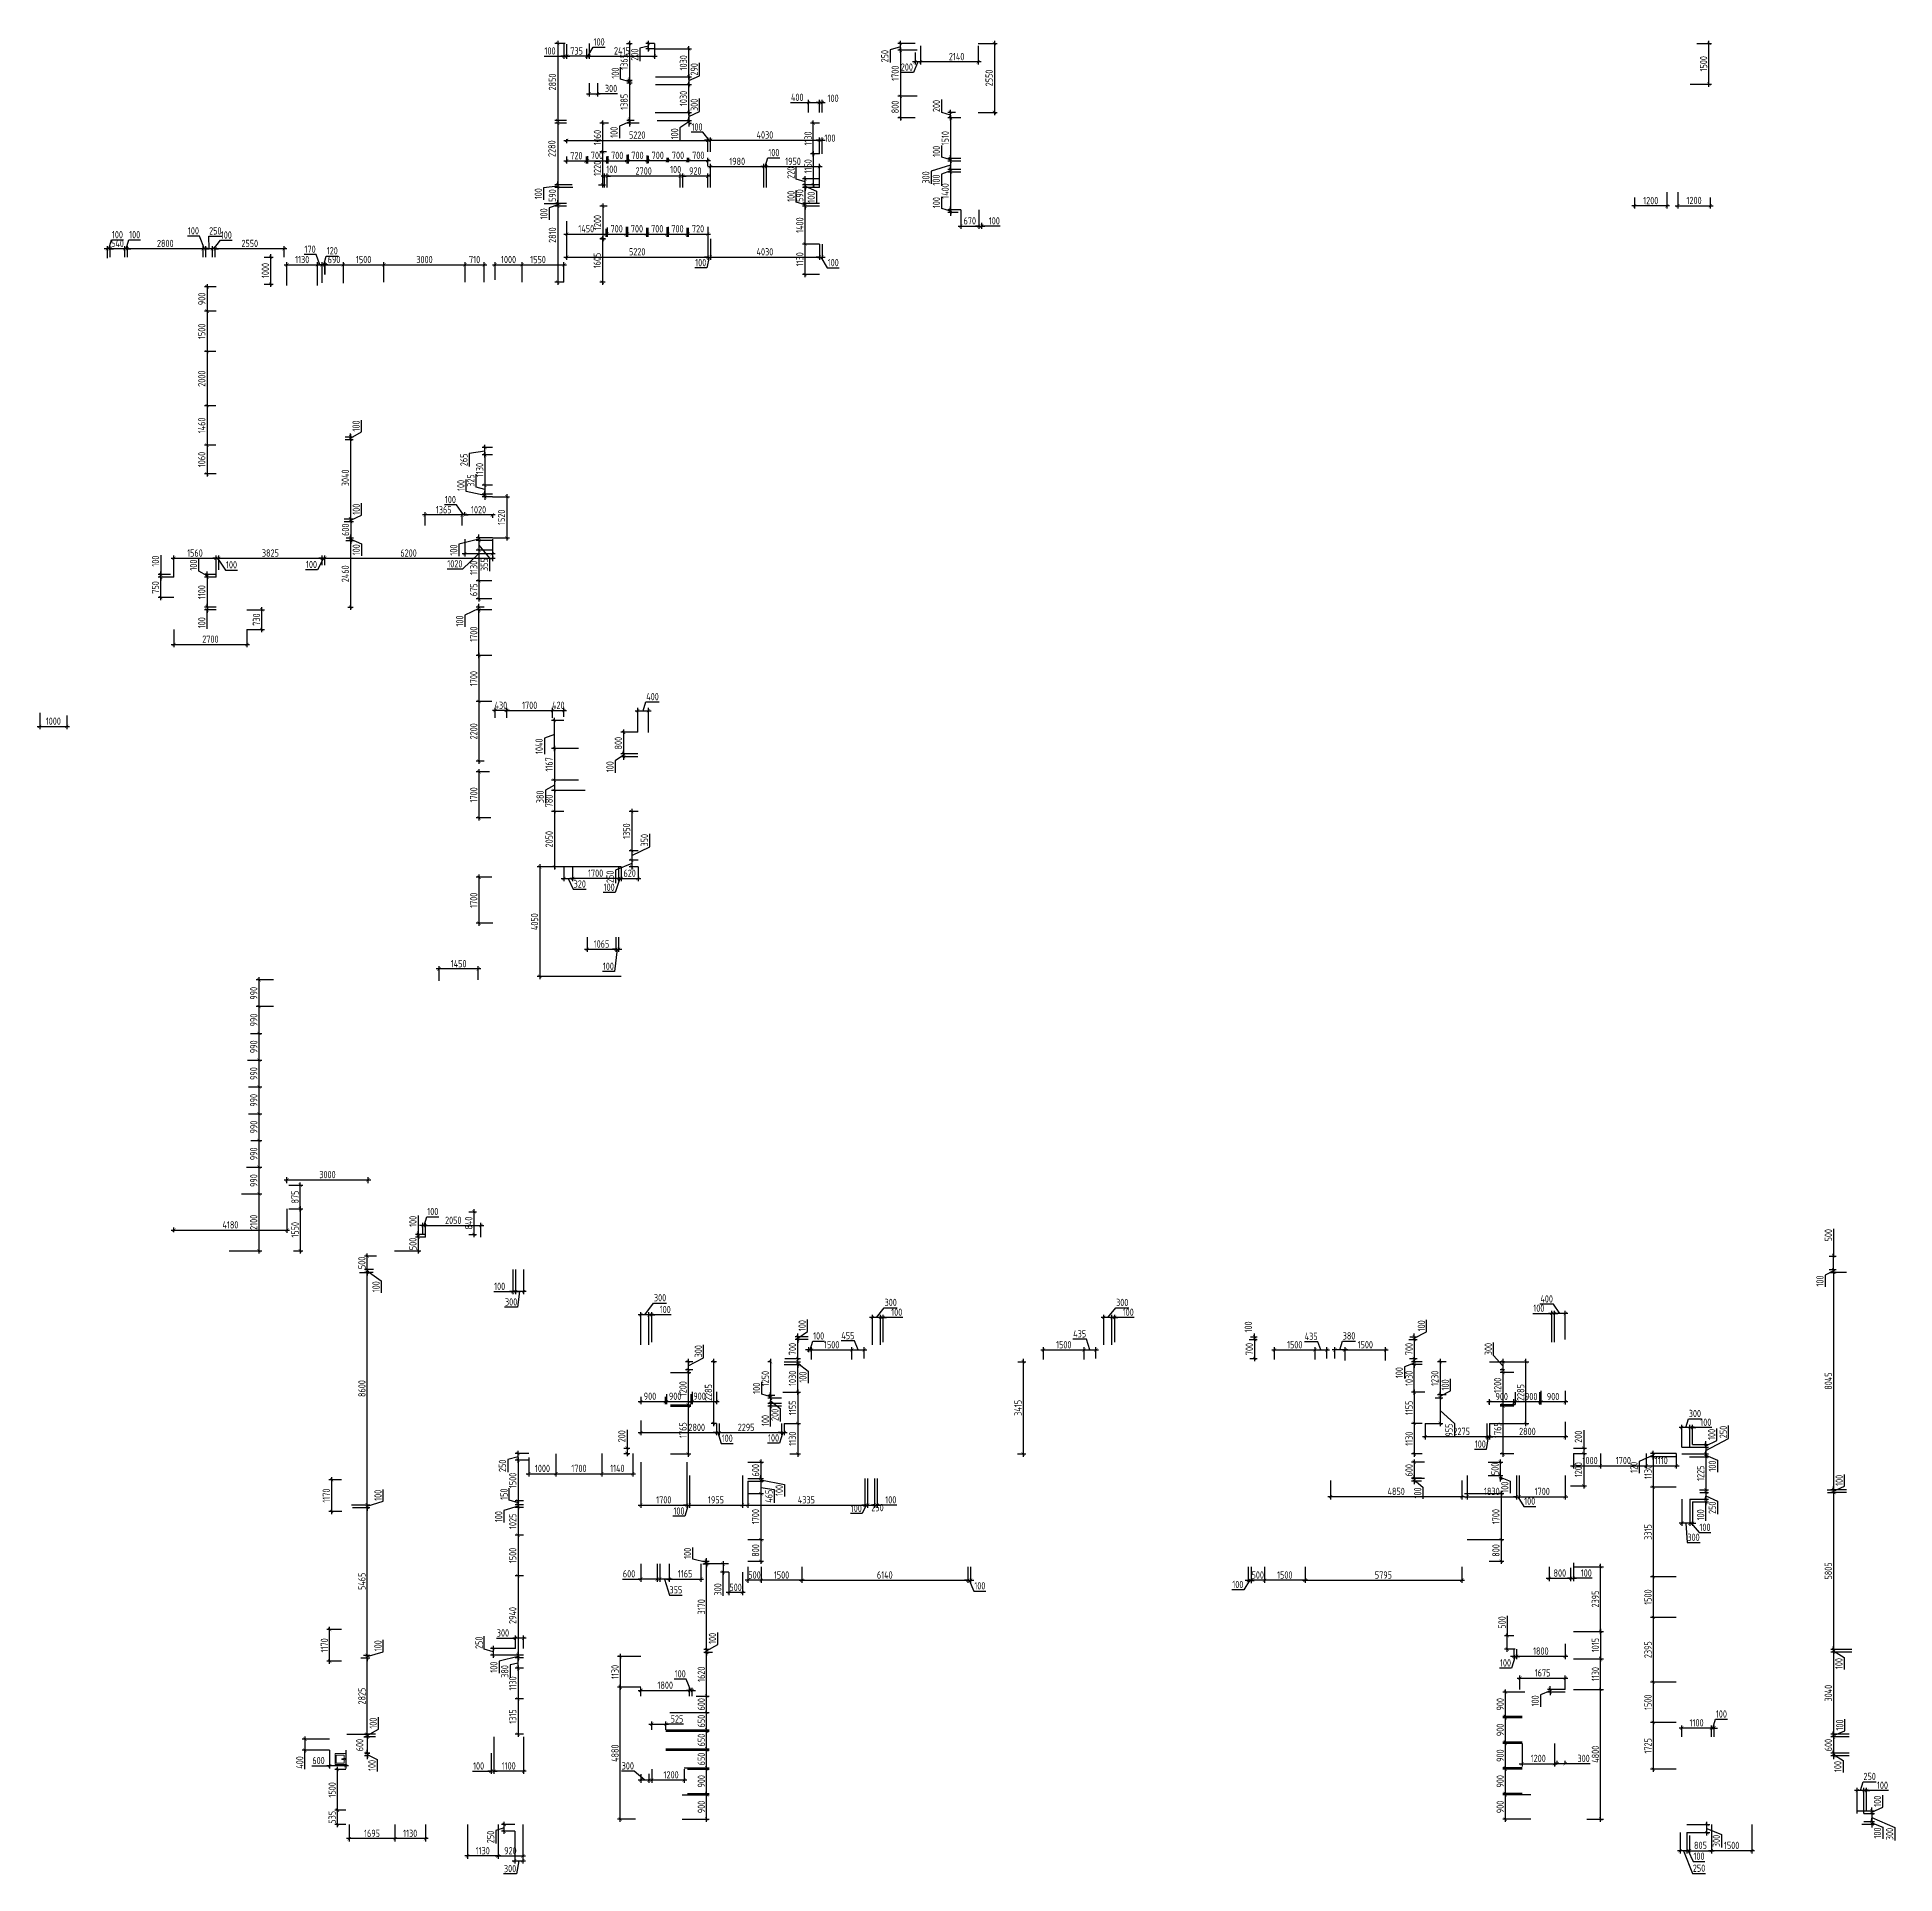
# Model space of a CAD drawing. Header units: millimetres. Extents: x -350007 to 535970, y -888 to 198380.
# Drawn here: x -82037 to -13306, y 59632 to 127585 of the extents above; entities that cross this region are included whole.
import ezdxf

# ---------------------------------------------------------------- set-up
doc = ezdxf.new("R2010")
doc.units = ezdxf.units.MM
doc.layers.add('АР_Размеры нов.', color=15, linetype='Continuous', lineweight=0)
doc.layers.add('Сан.техника', color=153, linetype='Continuous', lineweight=9)
doc.styles.add('ISOCPEUR', font='isocpeur.ttf', dxfattribs={"width": 0.7})
doc.dimstyles.new('R_100', dxfattribs={"dimtxt": 270, "dimasz": 120, "dimexe": 100, "dimexo": 0, "dimgap": 60, "dimtad": 1, "dimdec": 0, "dimrnd": 5, "dimzin": 0, "dimdsep": 46, "dimtxsty": 'ISOCPEUR', "dimblk": 'ARCHTICK', "dimcen": 0, "dimdle": 100, "dimclrd": 256, "dimclre": 256, "dimclrt": 256, "dimadec": 0, "dimazin": 0, "dimtfac": 2, "dimtdec": 0, "dimtofl": 0, "dimtmove": 1, "dimatfit": 3, "dimfxl": 1, "dimtvp": 3, "dimtolj": 1, "dimtzin": 0, "dimarcsym": 0})

msp = doc.modelspace()

# ---------------------------------------------------------------- blocks, each defined once
blk = doc.blocks.new('_ArchTick')
at = {"color": 0, "linetype": 'ByBlock', "const_width": 0.15}
blk.add_lwpolyline([(-0.5, -0.5), (0.5, 0.5)], dxfattribs=at)
blk = doc.blocks.new('*D2822')
at = {"layer": 'АР_Размеры нов.', "lineweight": -2, "ltscale": 500, "transparency": 16777216}
for p, q in [((-59901, 66537), (-60563, 66537)), ((-60463, 61556), (-60463, 66637)), ((-59901, 61656), (-60563, 61656))]:
    blk.add_line(p, q, dxfattribs=at)
at = {"layer": 'АР_Размеры нов.', "lineweight": -2, "ltscale": 500, "transparency": 16777216, "xscale": 120, "yscale": 120, "zscale": 120}
for p, rotation in [((-60463, 66537), 90), ((-60463, 61656), 270)]:
    blk.add_blockref('_ArchTick', p, dxfattribs=dict(at, rotation=rotation))
at = {"layer": 'АР_Размеры нов.', "lineweight": 13, "ltscale": 500, "transparency": 16777216, "insert": (-60658, 64096), "char_height": 270, "attachment_point": 5, "rotation": 90, "style": 'ISOCPEUR'}
blk.add_mtext('\\A1;4880', dxfattribs=at)
blk = doc.blocks.new('*D2823')
at = {"layer": 'АР_Размеры нов.', "lineweight": -2, "ltscale": 500, "transparency": 16777216}
for p, q in [((-26772, 62556), (-27814, 62556)), ((-27714, 61556), (-27714, 62656)), ((-26772, 61656), (-27814, 61656))]:
    blk.add_line(p, q, dxfattribs=at)
at = {"layer": 'АР_Размеры нов.', "lineweight": -2, "ltscale": 500, "transparency": 16777216, "xscale": 120, "yscale": 120, "zscale": 120}
for p, rotation in [((-27714, 62556), 90), ((-27714, 61656), 270)]:
    blk.add_blockref('_ArchTick', p, dxfattribs=dict(at, rotation=rotation))
at = {"layer": 'АР_Размеры нов.', "lineweight": 13, "ltscale": 500, "transparency": 16777216, "insert": (-27909, 62106), "char_height": 270, "attachment_point": 5, "rotation": 90, "style": 'ISOCPEUR'}
blk.add_mtext('\\A1;900', dxfattribs=at)
blk = doc.blocks.new('*D2828')
at = {"layer": 'АР_Размеры нов.', "lineweight": -2, "ltscale": 100, "transparency": 16777216}
for p, q in [((-50098, 127201), (-50098, 125301)), ((-49476, 127101), (-50198, 127101)), ((-49476, 125401), (-50198, 125401))]:
    blk.add_line(p, q, dxfattribs=at)
at = {"layer": 'АР_Размеры нов.', "lineweight": -2, "ltscale": 100, "transparency": 16777216, "xscale": 120, "yscale": 120, "zscale": 120}
for p, rotation in [((-50098, 127101), 90), ((-50098, 125401), 270)]:
    blk.add_blockref('_ArchTick', p, dxfattribs=dict(at, rotation=rotation))
at = {"layer": 'АР_Размеры нов.', "ltscale": 100, "transparency": 16777216, "insert": (-50293, 126251), "char_height": 270, "attachment_point": 5, "rotation": 90, "style": 'ISOCPEUR'}
blk.add_mtext('\\A1;1700', dxfattribs=at)
blk = doc.blocks.new('сан.техника')
at = {"layer": 'Сан.техника', "linetype": 'Continuous', "lineweight": 5}
for p, q in [((-27, 168), (-79, 161)), ((-27, 168), (-79, 161)), ((-79, 139), (-27, 132)), ((-79, 139), (-27, 132)), ((25, 175), (-17, 171)), ((25, 175), (-17, 171)), ((-17, 129), (25, 125)), ((-17, 129), (25, 125)), ((-15, 164), (0, 164)), ((-15, 164), (0, 164)), ((0, 136), (-15, 136)), ((0, 136), (-15, 136)), ((0, 164), (0, 136)), ((0, 164), (0, 136))]:
    blk.add_line(p, q, dxfattribs=at)
for points in [[(59, 350), (-341, 350), (-341, -50), (59, -50)], [(0, 300), (-300, 300), (-300, 0), (0, 0)], [(0, 300), (-300, 300), (-300, 0), (0, 0)]]:
    blk.add_lwpolyline(points, close=True, dxfattribs=at)
for centre, radius, start, end in [((-78, 150), 11.2, 97.13862, 262.86077), ((-78, 150), 11.2, 97.13862, 262.86077), ((-15, 150), 21.1, 122.77072, 237.22867), ((-15, 150), 21.1, 122.77072, 237.22867), ((-15, 150), 13.6, 89.99969, 269.99969), ((-15, 150), 13.6, 89.99969, 269.99969), ((-15, 150), 21.1, 95.1693, 122.77072), ((-15, 150), 21.1, 95.1693, 122.77072), ((-15, 150), 21.1, 237.22867, 264.83008), ((-15, 150), 21.1, 237.22867, 264.83008), ((25, 150), 25, 269.99969, 89.99969), ((25, 150), 25, 269.99969, 89.99969)]:
    blk.add_arc(centre, radius, start, end, dxfattribs=at)
blk = doc.blocks.new('*D2649')
at = {"layer": 'АР_Размеры нов.', "lineweight": -2, "ltscale": 100, "transparency": 16777216}
for p, q in [((-53391, 78660), (-53391, 79114)), ((-51891, 78660), (-51891, 79114)), ((-53491, 79014), (-51791, 79014))]:
    blk.add_line(p, q, dxfattribs=at)
at = {"layer": 'АР_Размеры нов.', "lineweight": -2, "ltscale": 100, "transparency": 16777216, "xscale": 120, "yscale": 120, "zscale": 120, "rotation": 180}
blk.add_blockref('_ArchTick', (-53391, 79014), dxfattribs=at)
at = {"layer": 'АР_Размеры нов.', "lineweight": -2, "ltscale": 100, "transparency": 16777216, "xscale": 120, "yscale": 120, "zscale": 120}
blk.add_blockref('_ArchTick', (-51891, 79014), dxfattribs=at)
at = {"layer": 'АР_Размеры нов.', "ltscale": 100, "transparency": 16777216, "insert": (-52641, 79209), "char_height": 270, "attachment_point": 5, "style": 'ISOCPEUR'}
blk.add_mtext('\\A1;1500', dxfattribs=at)
blk = doc.blocks.new('*D2650')
at = {"layer": 'АР_Размеры нов.', "lineweight": -2, "ltscale": 100, "transparency": 16777216}
for p, q in [((-44804, 78660), (-44804, 79114)), ((-43304, 78660), (-43304, 79114)), ((-44904, 79014), (-43204, 79014))]:
    blk.add_line(p, q, dxfattribs=at)
at = {"layer": 'АР_Размеры нов.', "lineweight": -2, "ltscale": 100, "transparency": 16777216, "xscale": 120, "yscale": 120, "zscale": 120, "rotation": 180}
blk.add_blockref('_ArchTick', (-44804, 79014), dxfattribs=at)
at = {"layer": 'АР_Размеры нов.', "lineweight": -2, "ltscale": 100, "transparency": 16777216, "xscale": 120, "yscale": 120, "zscale": 120}
blk.add_blockref('_ArchTick', (-43304, 79014), dxfattribs=at)
at = {"layer": 'АР_Размеры нов.', "ltscale": 100, "transparency": 16777216, "insert": (-44054, 79209), "char_height": 270, "attachment_point": 5, "style": 'ISOCPEUR'}
blk.add_mtext('\\A1;1500', dxfattribs=at)
blk = doc.blocks.new('*D2651')
at = {"layer": 'АР_Размеры нов.', "lineweight": -2, "ltscale": 100, "transparency": 16777216}
for p, q in [((-36259, 78660), (-36259, 79114)), ((-34759, 78660), (-34759, 79114)), ((-36359, 79014), (-34659, 79014))]:
    blk.add_line(p, q, dxfattribs=at)
at = {"layer": 'АР_Размеры нов.', "lineweight": -2, "ltscale": 100, "transparency": 16777216, "xscale": 120, "yscale": 120, "zscale": 120, "rotation": 180}
blk.add_blockref('_ArchTick', (-36259, 79014), dxfattribs=at)
at = {"layer": 'АР_Размеры нов.', "lineweight": -2, "ltscale": 100, "transparency": 16777216, "xscale": 120, "yscale": 120, "zscale": 120}
blk.add_blockref('_ArchTick', (-34759, 79014), dxfattribs=at)
at = {"layer": 'АР_Размеры нов.', "ltscale": 100, "transparency": 16777216, "insert": (-35509, 79209), "char_height": 270, "attachment_point": 5, "style": 'ISOCPEUR'}
blk.add_mtext('\\A1;1500', dxfattribs=at)
blk = doc.blocks.new('*D2652')
at = {"layer": 'АР_Размеры нов.', "lineweight": -2, "ltscale": 100, "transparency": 16777216}
for p, q in [((-33648, 78620), (-33648, 79114)), ((-32148, 78620), (-32148, 79114)), ((-33748, 79014), (-32048, 79014))]:
    blk.add_line(p, q, dxfattribs=at)
at = {"layer": 'АР_Размеры нов.', "lineweight": -2, "ltscale": 100, "transparency": 16777216, "xscale": 120, "yscale": 120, "zscale": 120, "rotation": 180}
blk.add_blockref('_ArchTick', (-33648, 79014), dxfattribs=at)
at = {"layer": 'АР_Размеры нов.', "lineweight": -2, "ltscale": 100, "transparency": 16777216, "xscale": 120, "yscale": 120, "zscale": 120}
blk.add_blockref('_ArchTick', (-32148, 79014), dxfattribs=at)
at = {"layer": 'АР_Размеры нов.', "ltscale": 100, "transparency": 16777216, "insert": (-32898, 79209), "char_height": 270, "attachment_point": 5, "style": 'ISOCPEUR'}
blk.add_mtext('\\A1;1500', dxfattribs=at)
blk = doc.blocks.new('*D2653')
at = {"layer": 'АР_Размеры нов.', "lineweight": -2, "ltscale": 100, "transparency": 16777216}
for p, q in [((-62841, 75174), (-62841, 74337)), ((-61141, 75054), (-61141, 74337)), ((-62941, 74437), (-61041, 74437))]:
    blk.add_line(p, q, dxfattribs=at)
at = {"layer": 'АР_Размеры нов.', "lineweight": -2, "ltscale": 100, "transparency": 16777216, "xscale": 120, "yscale": 120, "zscale": 120, "rotation": 180}
blk.add_blockref('_ArchTick', (-62841, 74437), dxfattribs=at)
at = {"layer": 'АР_Размеры нов.', "lineweight": -2, "ltscale": 100, "transparency": 16777216, "xscale": 120, "yscale": 120, "zscale": 120}
blk.add_blockref('_ArchTick', (-61141, 74437), dxfattribs=at)
at = {"layer": 'АР_Размеры нов.', "ltscale": 100, "transparency": 16777216, "insert": (-61991, 74632), "char_height": 270, "attachment_point": 5, "style": 'ISOCPEUR'}
blk.add_mtext('\\A1;1700', dxfattribs=at)
blk = doc.blocks.new('*D2654')
at = {"layer": 'АР_Размеры нов.', "lineweight": -2, "ltscale": 100, "transparency": 16777216}
for p, q in [((-24201, 75186), (-24201, 74630)), ((-22501, 75186), (-22501, 74630)), ((-24301, 74730), (-22401, 74730))]:
    blk.add_line(p, q, dxfattribs=at)
at = {"layer": 'АР_Размеры нов.', "lineweight": -2, "ltscale": 100, "transparency": 16777216, "xscale": 120, "yscale": 120, "zscale": 120, "rotation": 180}
blk.add_blockref('_ArchTick', (-24201, 74730), dxfattribs=at)
at = {"layer": 'АР_Размеры нов.', "lineweight": -2, "ltscale": 100, "transparency": 16777216, "xscale": 120, "yscale": 120, "zscale": 120}
blk.add_blockref('_ArchTick', (-22501, 74730), dxfattribs=at)
at = {"layer": 'АР_Размеры нов.', "ltscale": 100, "transparency": 16777216, "insert": (-23351, 74925), "char_height": 270, "attachment_point": 5, "style": 'ISOCPEUR'}
blk.add_mtext('\\A1;1700', dxfattribs=at)
blk = doc.blocks.new('*D2657')
at = {"layer": 'АР_Размеры нов.', "lineweight": -2, "ltscale": 100, "transparency": 16777216}
for p, q in [((-54403, 78479), (-53797, 78479)), ((-53897, 77349), (-53897, 78579)), ((-54443, 77449), (-53797, 77449))]:
    blk.add_line(p, q, dxfattribs=at)
at = {"layer": 'АР_Размеры нов.', "lineweight": -2, "ltscale": 100, "transparency": 16777216, "xscale": 120, "yscale": 120, "zscale": 120}
for p, rotation in [((-53897, 78479), 90), ((-53897, 77449), 270)]:
    blk.add_blockref('_ArchTick', p, dxfattribs=dict(at, rotation=rotation))
at = {"layer": 'АР_Размеры нов.', "ltscale": 100, "transparency": 16777216, "insert": (-54092, 77964), "char_height": 270, "attachment_point": 5, "rotation": 90, "style": 'ISOCPEUR'}
blk.add_mtext('\\A1;1030', dxfattribs=at)
blk = doc.blocks.new('*D2658')
at = {"layer": 'АР_Размеры нов.', "lineweight": -2, "ltscale": 100, "transparency": 16777216}
for p, q in [((-30798, 78479), (-31185, 78479)), ((-31085, 77349), (-31085, 78579)), ((-30699, 77449), (-31185, 77449))]:
    blk.add_line(p, q, dxfattribs=at)
at = {"layer": 'АР_Размеры нов.', "lineweight": -2, "ltscale": 100, "transparency": 16777216, "xscale": 120, "yscale": 120, "zscale": 120}
for p, rotation in [((-31085, 78479), 90), ((-31085, 77449), 270)]:
    blk.add_blockref('_ArchTick', p, dxfattribs=dict(at, rotation=rotation))
at = {"layer": 'АР_Размеры нов.', "ltscale": 100, "transparency": 16777216, "insert": (-31280, 77964), "char_height": 270, "attachment_point": 5, "rotation": 90, "style": 'ISOCPEUR'}
blk.add_mtext('\\A1;1030', dxfattribs=at)
blk = doc.blocks.new('*D2664')
at = {"layer": 'АР_Размеры нов.', "lineweight": -2, "ltscale": 100, "transparency": 16777216}
for p, q in [((-64041, 74937), (-64346, 74937)), ((-64246, 75037), (-64246, 73337)), ((-64041, 73437), (-64346, 73437))]:
    blk.add_line(p, q, dxfattribs=at)
at = {"layer": 'АР_Размеры нов.', "lineweight": -2, "ltscale": 100, "transparency": 16777216, "xscale": 120, "yscale": 120, "zscale": 120}
for p, rotation in [((-64246, 74937), 90), ((-64246, 73437), 270)]:
    blk.add_blockref('_ArchTick', p, dxfattribs=dict(at, rotation=rotation))
at = {"layer": 'АР_Размеры нов.', "ltscale": 100, "transparency": 16777216, "insert": (-64441, 74187), "char_height": 270, "attachment_point": 5, "rotation": 90, "style": 'ISOCPEUR'}
blk.add_mtext('\\A1;1500', dxfattribs=at)
blk = doc.blocks.new('*D2665')
at = {"layer": 'АР_Размеры нов.', "lineweight": -2, "ltscale": 100, "transparency": 16777216}
for p, q in [((-64246, 72261), (-64246, 70561)), ((-64041, 72161), (-64346, 72161)), ((-64041, 70661), (-64346, 70661))]:
    blk.add_line(p, q, dxfattribs=at)
at = {"layer": 'АР_Размеры нов.', "lineweight": -2, "ltscale": 100, "transparency": 16777216, "xscale": 120, "yscale": 120, "zscale": 120}
for p, rotation in [((-64246, 72161), 90), ((-64246, 70661), 270)]:
    blk.add_blockref('_ArchTick', p, dxfattribs=dict(at, rotation=rotation))
at = {"layer": 'АР_Размеры нов.', "ltscale": 100, "transparency": 16777216, "insert": (-64441, 71411), "char_height": 270, "attachment_point": 5, "rotation": 90, "style": 'ISOCPEUR'}
blk.add_mtext('\\A1;1500', dxfattribs=at)
blk = doc.blocks.new('*D2666')
at = {"layer": 'АР_Размеры нов.', "lineweight": -2, "ltscale": 100, "transparency": 16777216}
for p, q in [((-64041, 67241), (-64346, 67241)), ((-64246, 67341), (-64246, 66011)), ((-64041, 66111), (-64346, 66111))]:
    blk.add_line(p, q, dxfattribs=at)
at = {"layer": 'АР_Размеры нов.', "lineweight": -2, "ltscale": 100, "transparency": 16777216, "xscale": 120, "yscale": 120, "zscale": 120}
for p, rotation in [((-64246, 67241), 90), ((-64246, 66111), 270)]:
    blk.add_blockref('_ArchTick', p, dxfattribs=dict(at, rotation=rotation))
at = {"layer": 'АР_Размеры нов.', "ltscale": 100, "transparency": 16777216, "insert": (-64441, 66676), "char_height": 270, "attachment_point": 5, "rotation": 90, "style": 'ISOCPEUR'}
blk.add_mtext('\\A1;1130', dxfattribs=at)
blk = doc.blocks.new('*D2667')
at = {"layer": 'АР_Размеры нов.', "lineweight": -2, "ltscale": 100, "transparency": 16777216}
for p, q in [((-66116, 61456), (-66116, 60192)), ((-64986, 61456), (-64986, 60192)), ((-64886, 60292), (-66216, 60292))]:
    blk.add_line(p, q, dxfattribs=at)
at = {"layer": 'АР_Размеры нов.', "lineweight": -2, "ltscale": 100, "transparency": 16777216, "xscale": 120, "yscale": 120, "zscale": 120, "rotation": 180}
blk.add_blockref('_ArchTick', (-66116, 60292), dxfattribs=at)
at = {"layer": 'АР_Размеры нов.', "lineweight": -2, "ltscale": 100, "transparency": 16777216, "xscale": 120, "yscale": 120, "zscale": 120}
blk.add_blockref('_ArchTick', (-64986, 60292), dxfattribs=at)
at = {"layer": 'АР_Размеры нов.', "ltscale": 100, "transparency": 16777216, "insert": (-65551, 60487), "char_height": 270, "attachment_point": 5, "style": 'ISOCPEUR'}
blk.add_mtext('\\A1;1130', dxfattribs=at)
blk = doc.blocks.new('*D2668')
at = {"layer": 'АР_Размеры нов.', "lineweight": -2, "ltscale": 100, "transparency": 16777216}
for p, q in [((-68801, 61456), (-68801, 60834)), ((-67671, 61456), (-67671, 60834)), ((-67571, 60934), (-68901, 60934))]:
    blk.add_line(p, q, dxfattribs=at)
at = {"layer": 'АР_Размеры нов.', "lineweight": -2, "ltscale": 100, "transparency": 16777216, "xscale": 120, "yscale": 120, "zscale": 120, "rotation": 180}
blk.add_blockref('_ArchTick', (-68801, 60934), dxfattribs=at)
at = {"layer": 'АР_Размеры нов.', "lineweight": -2, "ltscale": 100, "transparency": 16777216, "xscale": 120, "yscale": 120, "zscale": 120}
blk.add_blockref('_ArchTick', (-67671, 60934), dxfattribs=at)
at = {"layer": 'АР_Размеры нов.', "ltscale": 100, "transparency": 16777216, "insert": (-68236, 61129), "char_height": 270, "attachment_point": 5, "style": 'ISOCPEUR'}
blk.add_mtext('\\A1;1130', dxfattribs=at)
blk = doc.blocks.new('*D2669')
at = {"layer": 'АР_Размеры нов.', "lineweight": -2, "ltscale": 100, "transparency": 16777216}
for p, q in [((-70616, 63490), (-71027, 63490)), ((-70927, 61890), (-70927, 63590)), ((-70616, 61990), (-71027, 61990))]:
    blk.add_line(p, q, dxfattribs=at)
at = {"layer": 'АР_Размеры нов.', "lineweight": -2, "ltscale": 100, "transparency": 16777216, "xscale": 120, "yscale": 120, "zscale": 120}
for p, rotation in [((-70927, 63490), 90), ((-70927, 61990), 270)]:
    blk.add_blockref('_ArchTick', p, dxfattribs=dict(at, rotation=rotation))
at = {"layer": 'АР_Размеры нов.', "ltscale": 100, "transparency": 16777216, "insert": (-71122, 62740), "char_height": 270, "attachment_point": 5, "rotation": 90, "style": 'ISOCPEUR'}
blk.add_mtext('\\A1;1500', dxfattribs=at)
blk = doc.blocks.new('*D2670')
at = {"layer": 'АР_Размеры нов.', "lineweight": -2, "ltscale": 100, "transparency": 16777216}
for p, q in [((-59701, 67667), (-60563, 67667)), ((-60463, 67767), (-60463, 66437)), ((-59701, 66537), (-60563, 66537))]:
    blk.add_line(p, q, dxfattribs=at)
at = {"layer": 'АР_Размеры нов.', "lineweight": -2, "ltscale": 100, "transparency": 16777216, "xscale": 120, "yscale": 120, "zscale": 120}
for p, rotation in [((-60463, 67667), 90), ((-60463, 66537), 270)]:
    blk.add_blockref('_ArchTick', p, dxfattribs=dict(at, rotation=rotation))
at = {"layer": 'АР_Размеры нов.', "ltscale": 100, "transparency": 16777216, "insert": (-60658, 67102), "char_height": 270, "attachment_point": 5, "rotation": 90, "style": 'ISOCPEUR'}
blk.add_mtext('\\A1;1130', dxfattribs=at)
blk = doc.blocks.new('*D2673')
at = {"layer": 'АР_Размеры нов.', "lineweight": -2, "ltscale": 100, "transparency": 16777216}
for p, q in [((-58648, 71096), (-58648, 70439)), ((-57481, 71096), (-57481, 70439)), ((-58748, 70539), (-57381, 70539))]:
    blk.add_line(p, q, dxfattribs=at)
at = {"layer": 'АР_Размеры нов.', "lineweight": -2, "ltscale": 100, "transparency": 16777216, "xscale": 120, "yscale": 120, "zscale": 120, "rotation": 180}
blk.add_blockref('_ArchTick', (-58648, 70539), dxfattribs=at)
at = {"layer": 'АР_Размеры нов.', "lineweight": -2, "ltscale": 100, "transparency": 16777216, "xscale": 120, "yscale": 120, "zscale": 120}
blk.add_blockref('_ArchTick', (-57481, 70539), dxfattribs=at)
at = {"layer": 'АР_Размеры нов.', "ltscale": 100, "transparency": 16777216, "insert": (-58064, 70734), "char_height": 270, "attachment_point": 5, "style": 'ISOCPEUR'}
blk.add_mtext('\\A1;1165', dxfattribs=at)
blk = doc.blocks.new('*D2675')
at = {"layer": 'АР_Размеры нов.', "lineweight": -2, "ltscale": 100, "transparency": 16777216}
for p, q in [((-29231, 73698), (-27772, 73698)), ((-27872, 73798), (-27872, 71898)), ((-29131, 71998), (-27772, 71998))]:
    blk.add_line(p, q, dxfattribs=at)
at = {"layer": 'АР_Размеры нов.', "lineweight": -2, "ltscale": 100, "transparency": 16777216, "xscale": 120, "yscale": 120, "zscale": 120}
for p, rotation in [((-27872, 73698), 90), ((-27872, 71998), 270)]:
    blk.add_blockref('_ArchTick', p, dxfattribs=dict(at, rotation=rotation))
at = {"layer": 'АР_Размеры нов.', "ltscale": 100, "transparency": 16777216, "insert": (-28067, 72848), "char_height": 270, "attachment_point": 5, "rotation": 90, "style": 'ISOCPEUR'}
blk.add_mtext('\\A1;1700', dxfattribs=at)
blk = doc.blocks.new('*D2678')
at = {"layer": 'АР_Размеры нов.', "lineweight": -2, "ltscale": 100, "transparency": 16777216}
for p, q in [((-55246, 70996), (-55246, 70393)), ((-53746, 70996), (-53746, 70393)), ((-53646, 70493), (-55346, 70493))]:
    blk.add_line(p, q, dxfattribs=at)
at = {"layer": 'АР_Размеры нов.', "lineweight": -2, "ltscale": 100, "transparency": 16777216, "xscale": 120, "yscale": 120, "zscale": 120, "rotation": 180}
blk.add_blockref('_ArchTick', (-55246, 70493), dxfattribs=at)
at = {"layer": 'АР_Размеры нов.', "lineweight": -2, "ltscale": 100, "transparency": 16777216, "xscale": 120, "yscale": 120, "zscale": 120}
blk.add_blockref('_ArchTick', (-53746, 70493), dxfattribs=at)
at = {"layer": 'АР_Размеры нов.', "ltscale": 100, "transparency": 16777216, "insert": (-54496, 70688), "char_height": 270, "attachment_point": 5, "style": 'ISOCPEUR'}
blk.add_mtext('\\A1;1500', dxfattribs=at)
blk = doc.blocks.new('*D2679')
at = {"layer": 'АР_Размеры нов.', "lineweight": -2, "ltscale": 100, "transparency": 16777216}
for p, q in [((-36627, 70996), (-36627, 70393)), ((-35127, 70996), (-35127, 70393)), ((-35027, 70493), (-36727, 70493))]:
    blk.add_line(p, q, dxfattribs=at)
at = {"layer": 'АР_Размеры нов.', "lineweight": -2, "ltscale": 100, "transparency": 16777216, "xscale": 120, "yscale": 120, "zscale": 120, "rotation": 180}
blk.add_blockref('_ArchTick', (-36627, 70493), dxfattribs=at)
at = {"layer": 'АР_Размеры нов.', "lineweight": -2, "ltscale": 100, "transparency": 16777216, "xscale": 120, "yscale": 120, "zscale": 120}
blk.add_blockref('_ArchTick', (-35127, 70493), dxfattribs=at)
at = {"layer": 'АР_Размеры нов.', "ltscale": 100, "transparency": 16777216, "insert": (-35877, 70688), "char_height": 270, "attachment_point": 5, "style": 'ISOCPEUR'}
blk.add_mtext('\\A1;1500', dxfattribs=at)
blk = doc.blocks.new('*D2680')
at = {"layer": 'АР_Размеры нов.', "lineweight": -2, "ltscale": 100, "transparency": 16777216}
for p, q in [((-20095, 61456), (-20095, 60389)), ((-18595, 61456), (-18595, 60389)), ((-18495, 60489), (-20195, 60489))]:
    blk.add_line(p, q, dxfattribs=at)
at = {"layer": 'АР_Размеры нов.', "lineweight": -2, "ltscale": 100, "transparency": 16777216, "xscale": 120, "yscale": 120, "zscale": 120, "rotation": 180}
blk.add_blockref('_ArchTick', (-20095, 60489), dxfattribs=at)
at = {"layer": 'АР_Размеры нов.', "lineweight": -2, "ltscale": 100, "transparency": 16777216, "xscale": 120, "yscale": 120, "zscale": 120}
blk.add_blockref('_ArchTick', (-18595, 60489), dxfattribs=at)
at = {"layer": 'АР_Размеры нов.', "ltscale": 100, "transparency": 16777216, "insert": (-19345, 60684), "char_height": 270, "attachment_point": 5, "style": 'ISOCPEUR'}
blk.add_mtext('\\A1;1500', dxfattribs=at)
blk = doc.blocks.new('*D2681')
at = {"layer": 'АР_Размеры нов.', "lineweight": -2, "ltscale": 100, "transparency": 16777216}
for p, q in [((-61690, 94281), (-61690, 93739)), ((-60625, 94281), (-60625, 93739)), ((-61790, 93839), (-60525, 93839))]:
    blk.add_line(p, q, dxfattribs=at)
at = {"layer": 'АР_Размеры нов.', "lineweight": -2, "ltscale": 100, "transparency": 16777216, "xscale": 120, "yscale": 120, "zscale": 120, "rotation": 180}
blk.add_blockref('_ArchTick', (-61690, 93839), dxfattribs=at)
at = {"layer": 'АР_Размеры нов.', "lineweight": -2, "ltscale": 100, "transparency": 16777216, "xscale": 120, "yscale": 120, "zscale": 120}
blk.add_blockref('_ArchTick', (-60625, 93839), dxfattribs=at)
at = {"layer": 'АР_Размеры нов.', "ltscale": 100, "transparency": 16777216, "insert": (-61158, 94034), "char_height": 270, "attachment_point": 5, "style": 'ISOCPEUR'}
blk.add_mtext('\\A1;1065', dxfattribs=at)
blk = doc.blocks.new('*D2682')
at = {"layer": 'АР_Размеры нов.', "lineweight": -2, "ltscale": 100, "transparency": 16777216}
for p, q in [((-64764, 102670), (-62864, 102670)), ((-64664, 102402), (-64664, 102770)), ((-62964, 102402), (-62964, 102770))]:
    blk.add_line(p, q, dxfattribs=at)
at = {"layer": 'АР_Размеры нов.', "lineweight": -2, "ltscale": 100, "transparency": 16777216, "xscale": 120, "yscale": 120, "zscale": 120, "rotation": 180}
blk.add_blockref('_ArchTick', (-64664, 102670), dxfattribs=at)
at = {"layer": 'АР_Размеры нов.', "lineweight": -2, "ltscale": 100, "transparency": 16777216, "xscale": 120, "yscale": 120, "zscale": 120}
blk.add_blockref('_ArchTick', (-62964, 102670), dxfattribs=at)
at = {"layer": 'АР_Размеры нов.', "ltscale": 100, "transparency": 16777216, "insert": (-63814, 102865), "char_height": 270, "attachment_point": 5, "style": 'ISOCPEUR'}
blk.add_mtext('\\A1;1700', dxfattribs=at)
blk = doc.blocks.new('*D2683')
at = {"layer": 'АР_Размеры нов.', "lineweight": -2, "ltscale": 100, "transparency": 16777216}
for p, q in [((-65216, 96501), (-65790, 96501)), ((-65690, 96601), (-65690, 94701)), ((-65176, 94801), (-65790, 94801))]:
    blk.add_line(p, q, dxfattribs=at)
at = {"layer": 'АР_Размеры нов.', "lineweight": -2, "ltscale": 100, "transparency": 16777216, "xscale": 120, "yscale": 120, "zscale": 120}
for p, rotation in [((-65690, 96501), 90), ((-65690, 94801), 270)]:
    blk.add_blockref('_ArchTick', p, dxfattribs=dict(at, rotation=rotation))
at = {"layer": 'АР_Размеры нов.', "ltscale": 100, "transparency": 16777216, "insert": (-65885, 95651), "char_height": 270, "attachment_point": 5, "rotation": 90, "style": 'ISOCPEUR'}
blk.add_mtext('\\A1;1700', dxfattribs=at)
blk = doc.blocks.new('*D2684')
at = {"layer": 'АР_Размеры нов.', "lineweight": -2, "ltscale": 100, "transparency": 16777216}
for p, q in [((-65216, 104703), (-65790, 104703)), ((-65690, 104803), (-65690, 102903)), ((-65216, 103003), (-65790, 103003))]:
    blk.add_line(p, q, dxfattribs=at)
at = {"layer": 'АР_Размеры нов.', "lineweight": -2, "ltscale": 100, "transparency": 16777216, "xscale": 120, "yscale": 120, "zscale": 120}
for p, rotation in [((-65690, 104703), 90), ((-65690, 103003), 270)]:
    blk.add_blockref('_ArchTick', p, dxfattribs=dict(at, rotation=rotation))
at = {"layer": 'АР_Размеры нов.', "ltscale": 100, "transparency": 16777216, "insert": (-65885, 103853), "char_height": 270, "attachment_point": 5, "rotation": 90, "style": 'ISOCPEUR'}
blk.add_mtext('\\A1;1700', dxfattribs=at)
blk = doc.blocks.new('*D2685')
at = {"layer": 'АР_Размеры нов.', "lineweight": -2, "ltscale": 100, "transparency": 16777216}
for p, q in [((-65196, 108606), (-65790, 108606)), ((-65690, 108706), (-65690, 107376)), ((-65216, 107476), (-65790, 107476))]:
    blk.add_line(p, q, dxfattribs=at)
at = {"layer": 'АР_Размеры нов.', "lineweight": -2, "ltscale": 100, "transparency": 16777216, "xscale": 120, "yscale": 120, "zscale": 120}
for p, rotation in [((-65690, 108606), 90), ((-65690, 107476), 270)]:
    blk.add_blockref('_ArchTick', p, dxfattribs=dict(at, rotation=rotation))
at = {"layer": 'АР_Размеры нов.', "ltscale": 100, "transparency": 16777216, "insert": (-65885, 107950), "char_height": 270, "attachment_point": 5, "rotation": 90, "style": 'ISOCPEUR'}
blk.add_mtext('\\A1;1130', dxfattribs=at)
blk = doc.blocks.new('*D2686')
at = {"layer": 'АР_Размеры нов.', "lineweight": -2, "ltscale": 100, "transparency": 16777216}
for p, q in [((-65196, 112136), (-65571, 112136)), ((-65471, 112236), (-65471, 110906)), ((-65196, 111006), (-65571, 111006))]:
    blk.add_line(p, q, dxfattribs=at)
at = {"layer": 'АР_Размеры нов.', "lineweight": -2, "ltscale": 100, "transparency": 16777216, "xscale": 120, "yscale": 120, "zscale": 120}
for p, rotation in [((-65471, 112136), 90), ((-65471, 111006), 270)]:
    blk.add_blockref('_ArchTick', p, dxfattribs=dict(at, rotation=rotation))
at = {"layer": 'АР_Размеры нов.', "ltscale": 100, "transparency": 16777216, "insert": (-65666, 111571), "char_height": 270, "attachment_point": 5, "rotation": 90, "style": 'ISOCPEUR'}
blk.add_mtext('\\A1;1130', dxfattribs=at)
blk = doc.blocks.new('*D2687')
at = {"layer": 'АР_Размеры нов.', "lineweight": -2, "ltscale": 100, "transparency": 16777216}
for p, q in [((-75751, 117551), (-75751, 115850)), ((-75419, 117451), (-75851, 117451)), ((-75420, 115950), (-75851, 115950))]:
    blk.add_line(p, q, dxfattribs=at)
at = {"layer": 'АР_Размеры нов.', "lineweight": -2, "ltscale": 100, "transparency": 16777216, "xscale": 120, "yscale": 120, "zscale": 120}
for p, rotation in [((-75751, 117451), 90), ((-75751, 115950), 270)]:
    blk.add_blockref('_ArchTick', p, dxfattribs=dict(at, rotation=rotation))
at = {"layer": 'АР_Размеры нов.', "ltscale": 100, "transparency": 16777216, "insert": (-75946, 116701), "char_height": 270, "attachment_point": 5, "rotation": 90, "style": 'ISOCPEUR'}
blk.add_mtext('\\A1;1500', dxfattribs=at)
blk = doc.blocks.new('*D2688')
at = {"layer": 'АР_Размеры нов.', "lineweight": -2, "ltscale": 100, "transparency": 16777216}
for p, q in [((-75420, 115950), (-75851, 115950)), ((-75751, 116050), (-75751, 113850)), ((-75420, 113950), (-75851, 113950))]:
    blk.add_line(p, q, dxfattribs=at)
at = {"layer": 'АР_Размеры нов.', "lineweight": -2, "ltscale": 100, "transparency": 16777216, "xscale": 120, "yscale": 120, "zscale": 120}
for p, rotation in [((-75751, 115950), 90), ((-75751, 113950), 270)]:
    blk.add_blockref('_ArchTick', p, dxfattribs=dict(at, rotation=rotation))
at = {"layer": 'АР_Размеры нов.', "ltscale": 100, "transparency": 16777216, "insert": (-75946, 114950), "char_height": 270, "attachment_point": 5, "rotation": 90, "style": 'ISOCPEUR'}
blk.add_mtext('\\A1;2000', dxfattribs=at)
blk = doc.blocks.new('*D2689')
at = {"layer": 'АР_Размеры нов.', "lineweight": -2, "ltscale": 100, "transparency": 16777216}
for p, q in [((-72896, 119162), (-71566, 119162)), ((-72796, 118401), (-72796, 119262)), ((-71666, 118401), (-71666, 119262))]:
    blk.add_line(p, q, dxfattribs=at)
at = {"layer": 'АР_Размеры нов.', "lineweight": -2, "ltscale": 100, "transparency": 16777216, "xscale": 120, "yscale": 120, "zscale": 120, "rotation": 180}
blk.add_blockref('_ArchTick', (-72796, 119162), dxfattribs=at)
at = {"layer": 'АР_Размеры нов.', "lineweight": -2, "ltscale": 100, "transparency": 16777216, "xscale": 120, "yscale": 120, "zscale": 120}
blk.add_blockref('_ArchTick', (-71666, 119162), dxfattribs=at)
at = {"layer": 'АР_Размеры нов.', "ltscale": 100, "transparency": 16777216, "insert": (-72231, 119357), "char_height": 270, "attachment_point": 5, "style": 'ISOCPEUR'}
blk.add_mtext('\\A1;1130', dxfattribs=at)
blk = doc.blocks.new('*D2690')
at = {"layer": 'АР_Размеры нов.', "lineweight": -2, "ltscale": 100, "transparency": 16777216}
for p, q in [((-70807, 119162), (-69106, 119162)), ((-70707, 118501), (-70707, 119262)), ((-69206, 118521), (-69206, 119262))]:
    blk.add_line(p, q, dxfattribs=at)
at = {"layer": 'АР_Размеры нов.', "lineweight": -2, "ltscale": 100, "transparency": 16777216, "xscale": 120, "yscale": 120, "zscale": 120, "rotation": 180}
blk.add_blockref('_ArchTick', (-70707, 119162), dxfattribs=at)
at = {"layer": 'АР_Размеры нов.', "lineweight": -2, "ltscale": 100, "transparency": 16777216, "xscale": 120, "yscale": 120, "zscale": 120}
blk.add_blockref('_ArchTick', (-69206, 119162), dxfattribs=at)
at = {"layer": 'АР_Размеры нов.', "ltscale": 100, "transparency": 16777216, "insert": (-69957, 119357), "char_height": 270, "attachment_point": 5, "style": 'ISOCPEUR'}
blk.add_mtext('\\A1;1500', dxfattribs=at)
blk = doc.blocks.new('*D2691')
at = {"layer": 'АР_Размеры нов.', "lineweight": -2, "ltscale": 100, "transparency": 16777216}
for p, q in [((-53096, 119931), (-53726, 119931)), ((-53626, 118701), (-53626, 120031)), ((-53096, 118801), (-53726, 118801))]:
    blk.add_line(p, q, dxfattribs=at)
at = {"layer": 'АР_Размеры нов.', "lineweight": -2, "ltscale": 100, "transparency": 16777216, "xscale": 120, "yscale": 120, "zscale": 120}
for p, rotation in [((-53626, 119931), 90), ((-53626, 118801), 270)]:
    blk.add_blockref('_ArchTick', p, dxfattribs=dict(at, rotation=rotation))
at = {"layer": 'АР_Размеры нов.', "ltscale": 100, "transparency": 16777216, "insert": (-53821, 119366), "char_height": 270, "attachment_point": 5, "rotation": 90, "style": 'ISOCPEUR'}
blk.add_mtext('\\A1;1130', dxfattribs=at)
blk = doc.blocks.new('*D2692')
at = {"layer": 'АР_Размеры нов.', "lineweight": -2, "ltscale": 100, "transparency": 16777216}
for p, q in [((-53320, 123171), (-53320, 124501)), ((-53096, 124401), (-53420, 124401)), ((-53096, 123271), (-53420, 123271))]:
    blk.add_line(p, q, dxfattribs=at)
at = {"layer": 'АР_Размеры нов.', "lineweight": -2, "ltscale": 100, "transparency": 16777216, "xscale": 120, "yscale": 120, "zscale": 120}
for p, rotation in [((-53320, 124401), 90), ((-53320, 123271), 270)]:
    blk.add_blockref('_ArchTick', p, dxfattribs=dict(at, rotation=rotation))
at = {"layer": 'АР_Размеры нов.', "ltscale": 100, "transparency": 16777216, "insert": (-53515, 123836), "char_height": 270, "attachment_point": 5, "rotation": 90, "style": 'ISOCPEUR'}
blk.add_mtext('\\A1;1130', dxfattribs=at)
blk = doc.blocks.new('*D2693')
at = {"layer": 'АР_Размеры нов.', "lineweight": -2, "ltscale": 100, "transparency": 16777216}
for p, q in [((-59156, 125831), (-57831, 125831)), ((-57931, 124701), (-57931, 125931)), ((-59176, 124801), (-57831, 124801))]:
    blk.add_line(p, q, dxfattribs=at)
at = {"layer": 'АР_Размеры нов.', "lineweight": -2, "ltscale": 100, "transparency": 16777216, "xscale": 120, "yscale": 120, "zscale": 120}
for p, rotation in [((-57931, 125831), 90), ((-57931, 124801), 270)]:
    blk.add_blockref('_ArchTick', p, dxfattribs=dict(at, rotation=rotation))
at = {"layer": 'АР_Размеры нов.', "ltscale": 100, "transparency": 16777216, "insert": (-58126, 125316), "char_height": 270, "attachment_point": 5, "rotation": 90, "style": 'ISOCPEUR'}
blk.add_mtext('\\A1;1030', dxfattribs=at)
blk = doc.blocks.new('*D2694')
at = {"layer": 'АР_Размеры нов.', "lineweight": -2, "ltscale": 100, "transparency": 16777216}
for p, q in [((-57931, 126021), (-57931, 127251)), ((-59156, 127151), (-57831, 127151)), ((-59156, 126121), (-57831, 126121))]:
    blk.add_line(p, q, dxfattribs=at)
at = {"layer": 'АР_Размеры нов.', "lineweight": -2, "ltscale": 100, "transparency": 16777216, "xscale": 120, "yscale": 120, "zscale": 120}
for p, rotation in [((-57931, 127151), 90), ((-57931, 126121), 270)]:
    blk.add_blockref('_ArchTick', p, dxfattribs=dict(at, rotation=rotation))
at = {"layer": 'АР_Размеры нов.', "ltscale": 100, "transparency": 16777216, "insert": (-58126, 126636), "char_height": 270, "attachment_point": 5, "rotation": 90, "style": 'ISOCPEUR'}
blk.add_mtext('\\A1;1030', dxfattribs=at)
blk = doc.blocks.new('*D2695')
at = {"layer": 'АР_Размеры нов.', "lineweight": -2, "ltscale": 100, "transparency": 16777216}
for p, q in [((-75420, 112489), (-75851, 112489)), ((-75751, 112589), (-75751, 111329)), ((-75419, 111429), (-75851, 111429))]:
    blk.add_line(p, q, dxfattribs=at)
at = {"layer": 'АР_Размеры нов.', "lineweight": -2, "ltscale": 100, "transparency": 16777216, "xscale": 120, "yscale": 120, "zscale": 120}
for p, rotation in [((-75751, 112489), 90), ((-75751, 111429), 270)]:
    blk.add_blockref('_ArchTick', p, dxfattribs=dict(at, rotation=rotation))
at = {"layer": 'АР_Размеры нов.', "ltscale": 100, "transparency": 16777216, "insert": (-75946, 111959), "char_height": 270, "attachment_point": 5, "rotation": 90, "style": 'ISOCPEUR'}
blk.add_mtext('\\A1;1060', dxfattribs=at)
blk = doc.blocks.new('*D2748')
at = {"layer": 'АР_Размеры нов.', "lineweight": -2, "ltscale": 100, "transparency": 16777216}
for p, q in [((-65296, 100401), (-65790, 100401)), ((-65690, 100501), (-65690, 98601)), ((-65256, 98701), (-65790, 98701))]:
    blk.add_line(p, q, dxfattribs=at)
at = {"layer": 'АР_Размеры нов.', "lineweight": -2, "ltscale": 100, "transparency": 16777216, "xscale": 120, "yscale": 120, "zscale": 120}
for p, rotation in [((-65690, 100401), 90), ((-65690, 98701), 270)]:
    blk.add_blockref('_ArchTick', p, dxfattribs=dict(at, rotation=rotation))
at = {"layer": 'АР_Размеры нов.', "ltscale": 100, "transparency": 16777216, "insert": (-65885, 99551), "char_height": 270, "attachment_point": 5, "rotation": 90, "style": 'ISOCPEUR'}
blk.add_mtext('\\A1;1700', dxfattribs=at)
blk = doc.blocks.new('*D2793')
at = {"layer": 'АР_Размеры нов.', "lineweight": -2, "ltscale": 100, "transparency": 16777216}
for p, q in [((-63841, 75035), (-63841, 74337)), ((-62841, 75174), (-62841, 74337)), ((-63941, 74437), (-62741, 74437))]:
    blk.add_line(p, q, dxfattribs=at)
at = {"layer": 'АР_Размеры нов.', "lineweight": -2, "ltscale": 100, "transparency": 16777216, "xscale": 120, "yscale": 120, "zscale": 120, "rotation": 180}
blk.add_blockref('_ArchTick', (-63841, 74437), dxfattribs=at)
at = {"layer": 'АР_Размеры нов.', "lineweight": -2, "ltscale": 100, "transparency": 16777216, "xscale": 120, "yscale": 120, "zscale": 120}
blk.add_blockref('_ArchTick', (-62841, 74437), dxfattribs=at)
at = {"layer": 'АР_Размеры нов.', "ltscale": 100, "transparency": 16777216, "insert": (-63341, 74632), "char_height": 270, "attachment_point": 5, "style": 'ISOCPEUR'}
blk.add_mtext('\\A1;1000', dxfattribs=at)
blk = doc.blocks.new('*D2794')
at = {"layer": 'АР_Размеры нов.', "lineweight": -2, "ltscale": 100, "transparency": 16777216}
for p, q in [((-25201, 75186), (-25201, 74630)), ((-24201, 75186), (-24201, 74630)), ((-25301, 74730), (-24101, 74730))]:
    blk.add_line(p, q, dxfattribs=at)
at = {"layer": 'АР_Размеры нов.', "lineweight": -2, "ltscale": 100, "transparency": 16777216, "xscale": 120, "yscale": 120, "zscale": 120, "rotation": 180}
blk.add_blockref('_ArchTick', (-25201, 74730), dxfattribs=at)
at = {"layer": 'АР_Размеры нов.', "lineweight": -2, "ltscale": 100, "transparency": 16777216, "xscale": 120, "yscale": 120, "zscale": 120}
blk.add_blockref('_ArchTick', (-24201, 74730), dxfattribs=at)
at = {"layer": 'АР_Размеры нов.', "ltscale": 100, "transparency": 16777216, "insert": (-24582, 74925), "char_height": 270, "attachment_point": 5, "style": 'ISOCPEUR'}
blk.add_mtext('\\A1;1000', dxfattribs=at)
blk = doc.blocks.new('*D2805')
at = {"layer": 'АР_Размеры нов.', "lineweight": -2, "ltscale": 100, "transparency": 16777216}
for p, q in [((-62646, 96459), (-62125, 96459)), ((-62546, 96886), (-62546, 96359)), ((-62386, 96459), (-62200, 96059)), ((-62225, 96886), (-62225, 96359)), ((-62200, 96059), (-61721, 96059))]:
    blk.add_line(p, q, dxfattribs=at)
at = {"layer": 'АР_Размеры нов.', "lineweight": -2, "ltscale": 100, "transparency": 16777216, "xscale": 120, "yscale": 120, "zscale": 120, "rotation": 180}
blk.add_blockref('_ArchTick', (-62546, 96459), dxfattribs=at)
at = {"layer": 'АР_Размеры нов.', "lineweight": -2, "ltscale": 100, "transparency": 16777216, "xscale": 120, "yscale": 120, "zscale": 120}
blk.add_blockref('_ArchTick', (-62225, 96459), dxfattribs=at)
at = {"layer": 'АР_Размеры нов.', "ltscale": 100, "transparency": 16777216, "insert": (-61961, 96254), "char_height": 270, "attachment_point": 5, "style": 'ISOCPEUR'}
blk.add_mtext('\\A1;320', dxfattribs=at)
blk = doc.blocks.new('*D2806')
at = {"layer": 'АР_Размеры нов.', "lineweight": -2, "ltscale": 100, "transparency": 16777216}
for p, q in [((-60425, 96459), (-62325, 96459)), ((-62225, 96886), (-62225, 96359)), ((-60525, 96886), (-60525, 96359))]:
    blk.add_line(p, q, dxfattribs=at)
at = {"layer": 'АР_Размеры нов.', "lineweight": -2, "ltscale": 100, "transparency": 16777216, "xscale": 120, "yscale": 120, "zscale": 120, "rotation": 180}
blk.add_blockref('_ArchTick', (-62225, 96459), dxfattribs=at)
at = {"layer": 'АР_Размеры нов.', "lineweight": -2, "ltscale": 100, "transparency": 16777216, "xscale": 120, "yscale": 120, "zscale": 120}
blk.add_blockref('_ArchTick', (-60525, 96459), dxfattribs=at)
at = {"layer": 'АР_Размеры нов.', "ltscale": 100, "transparency": 16777216, "insert": (-61375, 96654), "char_height": 270, "attachment_point": 5, "style": 'ISOCPEUR'}
blk.add_mtext('\\A1;1700', dxfattribs=at)
blk = doc.blocks.new('*D2821')
at = {"layer": 'АР_Размеры нов.', "lineweight": -2, "ltscale": 100, "transparency": 16777216}
for p, q in [((-62901, 99905), (-63234, 99719)), ((-63234, 99719), (-63234, 99240)), ((-62546, 100095), (-63001, 100095)), ((-61766, 99716), (-63001, 99716)), ((-62901, 100195), (-62901, 99616))]:
    blk.add_line(p, q, dxfattribs=at)
at = {"layer": 'АР_Размеры нов.', "lineweight": -2, "ltscale": 100, "transparency": 16777216, "xscale": 120, "yscale": 120, "zscale": 120}
for p, rotation in [((-62901, 100095), 90), ((-62901, 99716), 270)]:
    blk.add_blockref('_ArchTick', p, dxfattribs=dict(at, rotation=rotation))
at = {"layer": 'АР_Размеры нов.', "ltscale": 100, "transparency": 16777216, "insert": (-63429, 99479), "char_height": 270, "attachment_point": 5, "rotation": 90, "style": 'ISOCPEUR'}
blk.add_mtext('\\A1;380', dxfattribs=at)
blk = doc.blocks.new('*D2990')
at = {"layer": 'АР_Размеры нов.', "lineweight": -2, "ltscale": 100, "transparency": 16777216}
for p, q in [((-62007, 101262), (-63001, 101262)), ((-62901, 101362), (-62901, 99995)), ((-62007, 100095), (-63001, 100095))]:
    blk.add_line(p, q, dxfattribs=at)
at = {"layer": 'АР_Размеры нов.', "lineweight": -2, "ltscale": 100, "transparency": 16777216, "xscale": 120, "yscale": 120, "zscale": 120}
for p, rotation in [((-62901, 101262), 90), ((-62901, 100095), 270)]:
    blk.add_blockref('_ArchTick', p, dxfattribs=dict(at, rotation=rotation))
at = {"layer": 'АР_Размеры нов.', "ltscale": 100, "transparency": 16777216, "insert": (-63096, 100679), "char_height": 270, "attachment_point": 5, "rotation": 90, "style": 'ISOCPEUR'}
blk.add_mtext('\\A1;1167', dxfattribs=at)
blk = doc.blocks.new('*D2992')
at = {"layer": 'АР_Размеры нов.', "lineweight": -2, "ltscale": 100, "transparency": 16777216}
for p, q in [((-65216, 106401), (-65790, 106401)), ((-65690, 104603), (-65690, 106501)), ((-65216, 104703), (-65790, 104703))]:
    blk.add_line(p, q, dxfattribs=at)
at = {"layer": 'АР_Размеры нов.', "lineweight": -2, "ltscale": 100, "transparency": 16777216, "xscale": 120, "yscale": 120, "zscale": 120}
for p, rotation in [((-65690, 106401), 90), ((-65690, 104703), 270)]:
    blk.add_blockref('_ArchTick', p, dxfattribs=dict(at, rotation=rotation))
at = {"layer": 'АР_Размеры нов.', "ltscale": 100, "transparency": 16777216, "insert": (-65885, 105495), "char_height": 270, "attachment_point": 5, "rotation": 90, "style": 'ISOCPEUR'}
blk.add_mtext('\\A1;1700', dxfattribs=at)
blk = doc.blocks.new('*D3001')
at = {"layer": 'АР_Размеры нов.', "lineweight": -2, "ltscale": 100, "transparency": 16777216}
for p, q in [((-81937, 102585), (-81937, 101983)), ((-80939, 102487), (-80939, 101983)), ((-82037, 102083), (-80839, 102083))]:
    blk.add_line(p, q, dxfattribs=at)
at = {"layer": 'АР_Размеры нов.', "lineweight": -2, "ltscale": 100, "transparency": 16777216, "xscale": 120, "yscale": 120, "zscale": 120, "rotation": 180}
blk.add_blockref('_ArchTick', (-81937, 102083), dxfattribs=at)
at = {"layer": 'АР_Размеры нов.', "lineweight": -2, "ltscale": 100, "transparency": 16777216, "xscale": 120, "yscale": 120, "zscale": 120}
blk.add_blockref('_ArchTick', (-80939, 102083), dxfattribs=at)
at = {"layer": 'АР_Размеры нов.', "ltscale": 100, "transparency": 16777216, "insert": (-81438, 102278), "char_height": 270, "attachment_point": 5, "style": 'ISOCPEUR'}
blk.add_mtext('\\A1;1000', dxfattribs=at)
blk = doc.blocks.new('*D3006')
at = {"layer": 'АР_Размеры нов.', "lineweight": -2, "ltscale": 100, "transparency": 16777216}
for p, q in [((-20630, 127351), (-20089, 127351)), ((-20189, 125751), (-20189, 127451)), ((-20882, 125851), (-20089, 125851))]:
    blk.add_line(p, q, dxfattribs=at)
at = {"layer": 'АР_Размеры нов.', "lineweight": -2, "ltscale": 100, "transparency": 16777216, "xscale": 120, "yscale": 120, "zscale": 120}
for p, rotation in [((-20189, 127351), 90), ((-20189, 125851), 270)]:
    blk.add_blockref('_ArchTick', p, dxfattribs=dict(at, rotation=rotation))
at = {"layer": 'АР_Размеры нов.', "ltscale": 100, "transparency": 16777216, "insert": (-20384, 126601), "char_height": 270, "attachment_point": 5, "rotation": 90, "style": 'ISOCPEUR'}
blk.add_mtext('\\A1;1500', dxfattribs=at)
blk = doc.blocks.new('*D3007')
at = {"layer": 'АР_Размеры нов.', "lineweight": -2, "ltscale": 100, "transparency": 16777216}
for p, q in [((-21336, 121851), (-21336, 121248)), ((-21436, 121348), (-20034, 121348)), ((-20134, 121652), (-20134, 121248))]:
    blk.add_line(p, q, dxfattribs=at)
at = {"layer": 'АР_Размеры нов.', "lineweight": -2, "ltscale": 100, "transparency": 16777216, "xscale": 120, "yscale": 120, "zscale": 120, "rotation": 180}
blk.add_blockref('_ArchTick', (-21336, 121348), dxfattribs=at)
at = {"layer": 'АР_Размеры нов.', "lineweight": -2, "ltscale": 100, "transparency": 16777216, "xscale": 120, "yscale": 120, "zscale": 120}
blk.add_blockref('_ArchTick', (-20134, 121348), dxfattribs=at)
at = {"layer": 'АР_Размеры нов.', "ltscale": 100, "transparency": 16777216, "insert": (-20735, 121543), "char_height": 270, "attachment_point": 5, "style": 'ISOCPEUR'}
blk.add_mtext('\\A1;1200', dxfattribs=at)
blk = doc.blocks.new('*D3008')
at = {"layer": 'АР_Размеры нов.', "lineweight": -2, "ltscale": 100, "transparency": 16777216}
for p, q in [((-21738, 121851), (-21738, 121242)), ((-21638, 121342), (-23036, 121342)), ((-22936, 121652), (-22936, 121242))]:
    blk.add_line(p, q, dxfattribs=at)
at = {"layer": 'АР_Размеры нов.', "lineweight": -2, "ltscale": 100, "transparency": 16777216, "xscale": 120, "yscale": 120, "zscale": 120, "rotation": 180}
blk.add_blockref('_ArchTick', (-22936, 121342), dxfattribs=at)
at = {"layer": 'АР_Размеры нов.', "lineweight": -2, "ltscale": 100, "transparency": 16777216, "xscale": 120, "yscale": 120, "zscale": 120}
blk.add_blockref('_ArchTick', (-21738, 121342), dxfattribs=at)
at = {"layer": 'АР_Размеры нов.', "ltscale": 100, "transparency": 16777216, "insert": (-22337, 121537), "char_height": 270, "attachment_point": 5, "style": 'ISOCPEUR'}
blk.add_mtext('\\A1;1200', dxfattribs=at)
blk = doc.blocks.new('*D3014')
at = {"layer": 'АР_Размеры нов.', "lineweight": -2, "ltscale": 100, "transparency": 16777216}
for p, q in [((-71146, 74311), (-71146, 72941)), ((-70776, 74211), (-71246, 74211)), ((-70766, 73041), (-71246, 73041))]:
    blk.add_line(p, q, dxfattribs=at)
at = {"layer": 'АР_Размеры нов.', "lineweight": -2, "ltscale": 100, "transparency": 16777216, "xscale": 120, "yscale": 120, "zscale": 120}
for p, rotation in [((-71146, 74211), 90), ((-71146, 73041), 270)]:
    blk.add_blockref('_ArchTick', p, dxfattribs=dict(at, rotation=rotation))
at = {"layer": 'АР_Размеры нов.', "ltscale": 100, "transparency": 16777216, "insert": (-71341, 73626), "char_height": 270, "attachment_point": 5, "rotation": 90, "style": 'ISOCPEUR'}
blk.add_mtext('\\A1;1170', dxfattribs=at)
blk = doc.blocks.new('*D3015')
at = {"layer": 'АР_Размеры нов.', "lineweight": -2, "ltscale": 100, "transparency": 16777216}
for p, q in [((-71215, 67401), (-71215, 68771)), ((-70776, 68671), (-71315, 68671)), ((-70776, 67501), (-71315, 67501))]:
    blk.add_line(p, q, dxfattribs=at)
at = {"layer": 'АР_Размеры нов.', "lineweight": -2, "ltscale": 100, "transparency": 16777216, "xscale": 120, "yscale": 120, "zscale": 120}
for p, rotation in [((-71215, 68671), 90), ((-71215, 67501), 270)]:
    blk.add_blockref('_ArchTick', p, dxfattribs=dict(at, rotation=rotation))
at = {"layer": 'АР_Размеры нов.', "ltscale": 100, "transparency": 16777216, "insert": (-71410, 68086), "char_height": 270, "attachment_point": 5, "rotation": 90, "style": 'ISOCPEUR'}
blk.add_mtext('\\A1;1170', dxfattribs=at)
blk = doc.blocks.new('*D3016')
at = {"layer": 'АР_Размеры нов.', "lineweight": -2, "ltscale": 100, "transparency": 16777216}
for p, q in [((-65616, 93110), (-67268, 93110)), ((-67168, 92675), (-67168, 93210)), ((-65716, 92706), (-65716, 93210))]:
    blk.add_line(p, q, dxfattribs=at)
at = {"layer": 'АР_Размеры нов.', "lineweight": -2, "ltscale": 100, "transparency": 16777216, "xscale": 120, "yscale": 120, "zscale": 120, "rotation": 180}
blk.add_blockref('_ArchTick', (-67168, 93110), dxfattribs=at)
at = {"layer": 'АР_Размеры нов.', "lineweight": -2, "ltscale": 100, "transparency": 16777216, "xscale": 120, "yscale": 120, "zscale": 120}
blk.add_blockref('_ArchTick', (-65716, 93110), dxfattribs=at)
at = {"layer": 'АР_Размеры нов.', "ltscale": 100, "transparency": 16777216, "insert": (-66442, 93305), "char_height": 270, "attachment_point": 5, "style": 'ISOCPEUR'}
blk.add_mtext('\\A1;1450', dxfattribs=at)
blk = doc.blocks.new('*D3017')
at = {"layer": 'АР_Размеры нов.', "lineweight": -2, "ltscale": 100, "transparency": 16777216}
for p, q in [((-73829, 92806), (-73829, 91616)), ((-73296, 92706), (-73929, 92706)), ((-73296, 91716), (-73929, 91716))]:
    blk.add_line(p, q, dxfattribs=at)
at = {"layer": 'АР_Размеры нов.', "lineweight": -2, "ltscale": 100, "transparency": 16777216, "xscale": 120, "yscale": 120, "zscale": 120}
for p, rotation in [((-73829, 92706), 90), ((-73829, 91716), 270)]:
    blk.add_blockref('_ArchTick', p, dxfattribs=dict(at, rotation=rotation))
at = {"layer": 'АР_Размеры нов.', "ltscale": 100, "transparency": 16777216, "insert": (-74024, 92211), "char_height": 270, "attachment_point": 5, "rotation": 90, "style": 'ISOCPEUR'}
blk.add_mtext('\\A1;990', dxfattribs=at)
blk = doc.blocks.new('*D3018')
at = {"layer": 'АР_Размеры нов.', "lineweight": -2, "ltscale": 100, "transparency": 16777216}
for p, q in [((-73296, 91716), (-73929, 91716)), ((-73829, 91816), (-73829, 90626)), ((-74140, 90726), (-73729, 90726))]:
    blk.add_line(p, q, dxfattribs=at)
at = {"layer": 'АР_Размеры нов.', "lineweight": -2, "ltscale": 100, "transparency": 16777216, "xscale": 120, "yscale": 120, "zscale": 120}
for p, rotation in [((-73829, 91716), 90), ((-73829, 90726), 270)]:
    blk.add_blockref('_ArchTick', p, dxfattribs=dict(at, rotation=rotation))
at = {"layer": 'АР_Размеры нов.', "ltscale": 100, "transparency": 16777216, "insert": (-74024, 91221), "char_height": 270, "attachment_point": 5, "rotation": 90, "style": 'ISOCPEUR'}
blk.add_mtext('\\A1;990', dxfattribs=at)
blk = doc.blocks.new('*D3019')
at = {"layer": 'АР_Размеры нов.', "lineweight": -2, "ltscale": 100, "transparency": 16777216}
for p, q in [((-74140, 90726), (-73729, 90726)), ((-73829, 90826), (-73829, 89636)), ((-74258, 89736), (-73729, 89736))]:
    blk.add_line(p, q, dxfattribs=at)
at = {"layer": 'АР_Размеры нов.', "lineweight": -2, "ltscale": 100, "transparency": 16777216, "xscale": 120, "yscale": 120, "zscale": 120}
for p, rotation in [((-73829, 90726), 90), ((-73829, 89736), 270)]:
    blk.add_blockref('_ArchTick', p, dxfattribs=dict(at, rotation=rotation))
at = {"layer": 'АР_Размеры нов.', "ltscale": 100, "transparency": 16777216, "insert": (-74024, 90231), "char_height": 270, "attachment_point": 5, "rotation": 90, "style": 'ISOCPEUR'}
blk.add_mtext('\\A1;990', dxfattribs=at)
blk = doc.blocks.new('*D3020')
at = {"layer": 'АР_Размеры нов.', "lineweight": -2, "ltscale": 100, "transparency": 16777216}
for p, q in [((-74258, 89736), (-73729, 89736)), ((-73829, 89836), (-73829, 88646)), ((-74214, 88746), (-73729, 88746))]:
    blk.add_line(p, q, dxfattribs=at)
at = {"layer": 'АР_Размеры нов.', "lineweight": -2, "ltscale": 100, "transparency": 16777216, "xscale": 120, "yscale": 120, "zscale": 120}
for p, rotation in [((-73829, 89736), 90), ((-73829, 88746), 270)]:
    blk.add_blockref('_ArchTick', p, dxfattribs=dict(at, rotation=rotation))
at = {"layer": 'АР_Размеры нов.', "ltscale": 100, "transparency": 16777216, "insert": (-74024, 89241), "char_height": 270, "attachment_point": 5, "rotation": 90, "style": 'ISOCPEUR'}
blk.add_mtext('\\A1;990', dxfattribs=at)
blk = doc.blocks.new('*D3021')
at = {"layer": 'АР_Размеры нов.', "lineweight": -2, "ltscale": 100, "transparency": 16777216}
for p, q in [((-74214, 88746), (-73729, 88746)), ((-73829, 88846), (-73829, 87656)), ((-74214, 87756), (-73729, 87756))]:
    blk.add_line(p, q, dxfattribs=at)
at = {"layer": 'АР_Размеры нов.', "lineweight": -2, "ltscale": 100, "transparency": 16777216, "xscale": 120, "yscale": 120, "zscale": 120}
for p, rotation in [((-73829, 88746), 90), ((-73829, 87756), 270)]:
    blk.add_blockref('_ArchTick', p, dxfattribs=dict(at, rotation=rotation))
at = {"layer": 'АР_Размеры нов.', "ltscale": 100, "transparency": 16777216, "insert": (-74024, 88251), "char_height": 270, "attachment_point": 5, "rotation": 90, "style": 'ISOCPEUR'}
blk.add_mtext('\\A1;990', dxfattribs=at)
blk = doc.blocks.new('*D3022')
at = {"layer": 'АР_Размеры нов.', "lineweight": -2, "ltscale": 100, "transparency": 16777216}
for p, q in [((-74214, 87756), (-73729, 87756)), ((-73829, 87856), (-73829, 86666)), ((-74125, 86766), (-73729, 86766))]:
    blk.add_line(p, q, dxfattribs=at)
at = {"layer": 'АР_Размеры нов.', "lineweight": -2, "ltscale": 100, "transparency": 16777216, "xscale": 120, "yscale": 120, "zscale": 120}
for p, rotation in [((-73829, 87756), 90), ((-73829, 86766), 270)]:
    blk.add_blockref('_ArchTick', p, dxfattribs=dict(at, rotation=rotation))
at = {"layer": 'АР_Размеры нов.', "ltscale": 100, "transparency": 16777216, "insert": (-74024, 87261), "char_height": 270, "attachment_point": 5, "rotation": 90, "style": 'ISOCPEUR'}
blk.add_mtext('\\A1;990', dxfattribs=at)
blk = doc.blocks.new('*D3023')
at = {"layer": 'АР_Размеры нов.', "lineweight": -2, "ltscale": 100, "transparency": 16777216}
for p, q in [((-74125, 86766), (-73729, 86766)), ((-73829, 86866), (-73829, 85676)), ((-74288, 85776), (-73729, 85776))]:
    blk.add_line(p, q, dxfattribs=at)
at = {"layer": 'АР_Размеры нов.', "lineweight": -2, "ltscale": 100, "transparency": 16777216, "xscale": 120, "yscale": 120, "zscale": 120}
for p, rotation in [((-73829, 86766), 90), ((-73829, 85776), 270)]:
    blk.add_blockref('_ArchTick', p, dxfattribs=dict(at, rotation=rotation))
at = {"layer": 'АР_Размеры нов.', "ltscale": 100, "transparency": 16777216, "insert": (-74024, 86271), "char_height": 270, "attachment_point": 5, "rotation": 90, "style": 'ISOCPEUR'}
blk.add_mtext('\\A1;990', dxfattribs=at)
blk = doc.blocks.new('*D3024')
at = {"layer": 'АР_Размеры нов.', "lineweight": -2, "ltscale": 100, "transparency": 16777216}
for p, q in [((-74288, 85776), (-73729, 85776)), ((-73829, 85876), (-73829, 84686)), ((-74199, 84786), (-73729, 84786))]:
    blk.add_line(p, q, dxfattribs=at)
at = {"layer": 'АР_Размеры нов.', "lineweight": -2, "ltscale": 100, "transparency": 16777216, "xscale": 120, "yscale": 120, "zscale": 120}
for p, rotation in [((-73829, 85776), 90), ((-73829, 84786), 270)]:
    blk.add_blockref('_ArchTick', p, dxfattribs=dict(at, rotation=rotation))
at = {"layer": 'АР_Размеры нов.', "ltscale": 100, "transparency": 16777216, "insert": (-74024, 85281), "char_height": 270, "attachment_point": 5, "rotation": 90, "style": 'ISOCPEUR'}
blk.add_mtext('\\A1;990', dxfattribs=at)
blk = doc.blocks.new('*D3025')
at = {"layer": 'АР_Размеры нов.', "lineweight": -2, "ltscale": 100, "transparency": 16777216}
for p, q in [((-74473, 84786), (-73729, 84786)), ((-73829, 84886), (-73829, 82586)), ((-74935, 82686), (-73729, 82686))]:
    blk.add_line(p, q, dxfattribs=at)
at = {"layer": 'АР_Размеры нов.', "lineweight": -2, "ltscale": 100, "transparency": 16777216, "xscale": 120, "yscale": 120, "zscale": 120}
for p, rotation in [((-73829, 84786), 90), ((-73829, 82686), 270)]:
    blk.add_blockref('_ArchTick', p, dxfattribs=dict(at, rotation=rotation))
at = {"layer": 'АР_Размеры нов.', "ltscale": 100, "transparency": 16777216, "insert": (-74024, 83736), "char_height": 270, "attachment_point": 5, "rotation": 90, "style": 'ISOCPEUR'}
blk.add_mtext('\\A1;2100', dxfattribs=at)
blk = doc.blocks.new('*D2913')
at = {"layer": 'АР_Размеры нов.', "lineweight": -2, "ltscale": 100, "transparency": 16777216}
for p, q in [((-54164, 125164), (-53496, 125164)), ((-53596, 125164), (-52996, 125164)), ((-53496, 124801), (-53496, 125264)), ((-53096, 124801), (-53096, 125264))]:
    blk.add_line(p, q, dxfattribs=at)
at = {"layer": 'АР_Размеры нов.', "lineweight": -2, "ltscale": 100, "transparency": 16777216, "xscale": 120, "yscale": 120, "zscale": 120, "rotation": 180}
blk.add_blockref('_ArchTick', (-53496, 125164), dxfattribs=at)
at = {"layer": 'АР_Размеры нов.', "lineweight": -2, "ltscale": 100, "transparency": 16777216, "xscale": 120, "yscale": 120, "zscale": 120}
blk.add_blockref('_ArchTick', (-53096, 125164), dxfattribs=at)
at = {"layer": 'АР_Размеры нов.', "ltscale": 100, "transparency": 16777216, "insert": (-53915, 125359), "char_height": 270, "attachment_point": 5, "style": 'ISOCPEUR'}
blk.add_mtext('\\A1;400', dxfattribs=at)
blk = doc.blocks.new('*D2914')
at = {"layer": 'АР_Размеры нов.', "lineweight": -2, "ltscale": 100, "transparency": 16777216}
for p, q in [((-70616, 61990), (-71027, 61990)), ((-70927, 61356), (-70927, 62090)), ((-70616, 61456), (-71027, 61456))]:
    blk.add_line(p, q, dxfattribs=at)
at = {"layer": 'АР_Размеры нов.', "lineweight": -2, "ltscale": 100, "transparency": 16777216, "xscale": 120, "yscale": 120, "zscale": 120}
for p, rotation in [((-70927, 61990), 90), ((-70927, 61456), 270)]:
    blk.add_blockref('_ArchTick', p, dxfattribs=dict(at, rotation=rotation))
at = {"layer": 'АР_Размеры нов.', "ltscale": 100, "transparency": 16777216, "insert": (-71122, 61723), "char_height": 270, "attachment_point": 5, "rotation": 90, "style": 'ISOCPEUR'}
blk.add_mtext('\\A1;535', dxfattribs=at)
blk = doc.blocks.new('*D2915')
at = {"layer": 'АР_Размеры нов.', "lineweight": -2, "ltscale": 100, "transparency": 16777216}
for p, q in [((-64246, 67431), (-64542, 67359)), ((-64542, 67359), (-64542, 66880)), ((-64041, 67621), (-64346, 67621)), ((-64246, 67141), (-64246, 67721)), ((-64041, 67241), (-64346, 67241))]:
    blk.add_line(p, q, dxfattribs=at)
at = {"layer": 'АР_Размеры нов.', "lineweight": -2, "ltscale": 100, "transparency": 16777216, "xscale": 120, "yscale": 120, "zscale": 120}
for p, rotation in [((-64246, 67621), 90), ((-64246, 67241), 270)]:
    blk.add_blockref('_ArchTick', p, dxfattribs=dict(at, rotation=rotation))
at = {"layer": 'АР_Размеры нов.', "ltscale": 100, "transparency": 16777216, "insert": (-64737, 67120), "char_height": 270, "attachment_point": 5, "rotation": 90, "style": 'ISOCPEUR'}
blk.add_mtext('\\A1;380', dxfattribs=at)
blk = doc.blocks.new('*D2916')
at = {"layer": 'АР_Размеры нов.', "lineweight": -2, "ltscale": 100, "transparency": 16777216}
for p, q in [((-64041, 66111), (-64346, 66111)), ((-64246, 66211), (-64246, 64696)), ((-64041, 64796), (-64346, 64796))]:
    blk.add_line(p, q, dxfattribs=at)
at = {"layer": 'АР_Размеры нов.', "lineweight": -2, "ltscale": 100, "transparency": 16777216, "xscale": 120, "yscale": 120, "zscale": 120}
for p, rotation in [((-64246, 66111), 90), ((-64246, 64796), 270)]:
    blk.add_blockref('_ArchTick', p, dxfattribs=dict(at, rotation=rotation))
at = {"layer": 'АР_Размеры нов.', "ltscale": 100, "transparency": 16777216, "insert": (-64441, 65453), "char_height": 270, "attachment_point": 5, "rotation": 90, "style": 'ISOCPEUR'}
blk.add_mtext('\\A1;1315', dxfattribs=at)
blk = doc.blocks.new('*D2917')
at = {"layer": 'АР_Размеры нов.', "lineweight": -2, "ltscale": 100, "transparency": 16777216}
for p, q in [((-64041, 73188), (-64346, 73188)), ((-64246, 73288), (-64246, 72061)), ((-64041, 72161), (-64346, 72161))]:
    blk.add_line(p, q, dxfattribs=at)
at = {"layer": 'АР_Размеры нов.', "lineweight": -2, "ltscale": 100, "transparency": 16777216, "xscale": 120, "yscale": 120, "zscale": 120}
for p, rotation in [((-64246, 73188), 90), ((-64246, 72161), 270)]:
    blk.add_blockref('_ArchTick', p, dxfattribs=dict(at, rotation=rotation))
at = {"layer": 'АР_Размеры нов.', "ltscale": 100, "transparency": 16777216, "insert": (-64441, 72674), "char_height": 270, "attachment_point": 5, "rotation": 90, "style": 'ISOCPEUR'}
blk.add_mtext('\\A1;1025', dxfattribs=at)
blk = doc.blocks.new('*D2918')
at = {"layer": 'АР_Размеры нов.', "lineweight": -2, "ltscale": 100, "transparency": 16777216}
for p, q in [((-64571, 73460), (-64571, 73901)), ((-64246, 73362), (-64571, 73460)), ((-64041, 73437), (-64346, 73437)), ((-64041, 73288), (-64346, 73288)), ((-64246, 73537), (-64246, 73188))]:
    blk.add_line(p, q, dxfattribs=at)
at = {"layer": 'АР_Размеры нов.', "lineweight": -2, "ltscale": 100, "transparency": 16777216, "xscale": 120, "yscale": 120, "zscale": 120}
for p, rotation in [((-64246, 73437), 90), ((-64246, 73288), 270)]:
    blk.add_blockref('_ArchTick', p, dxfattribs=dict(at, rotation=rotation))
at = {"layer": 'АР_Размеры нов.', "ltscale": 100, "transparency": 16777216, "insert": (-64766, 73680), "char_height": 270, "attachment_point": 5, "rotation": 90, "style": 'ISOCPEUR'}
blk.add_mtext('\\A1;150', dxfattribs=at)
blk = doc.blocks.new('*D2919')
at = {"layer": 'АР_Размеры нов.', "lineweight": -2, "ltscale": 100, "transparency": 16777216}
for p, q in [((-64041, 70661), (-64346, 70661)), ((-64246, 70761), (-64246, 67621)), ((-64041, 67721), (-64346, 67721))]:
    blk.add_line(p, q, dxfattribs=at)
at = {"layer": 'АР_Размеры нов.', "lineweight": -2, "ltscale": 100, "transparency": 16777216, "xscale": 120, "yscale": 120, "zscale": 120}
for p, rotation in [((-64246, 70661), 90), ((-64246, 67721), 270)]:
    blk.add_blockref('_ArchTick', p, dxfattribs=dict(at, rotation=rotation))
at = {"layer": 'АР_Размеры нов.', "ltscale": 100, "transparency": 16777216, "insert": (-64441, 69191), "char_height": 270, "attachment_point": 5, "rotation": 90, "style": 'ISOCPEUR'}
blk.add_mtext('\\A1;2940', dxfattribs=at)
blk = doc.blocks.new('*D2920')
at = {"layer": 'АР_Размеры нов.', "lineweight": -2, "ltscale": 100, "transparency": 16777216}
for p, q in [((-61141, 75186), (-61141, 74337)), ((-60001, 75186), (-60001, 74337)), ((-61241, 74437), (-59901, 74437))]:
    blk.add_line(p, q, dxfattribs=at)
at = {"layer": 'АР_Размеры нов.', "lineweight": -2, "ltscale": 100, "transparency": 16777216, "xscale": 120, "yscale": 120, "zscale": 120, "rotation": 180}
blk.add_blockref('_ArchTick', (-61141, 74437), dxfattribs=at)
at = {"layer": 'АР_Размеры нов.', "lineweight": -2, "ltscale": 100, "transparency": 16777216, "xscale": 120, "yscale": 120, "zscale": 120}
blk.add_blockref('_ArchTick', (-60001, 74437), dxfattribs=at)
at = {"layer": 'АР_Размеры нов.', "ltscale": 100, "transparency": 16777216, "insert": (-60571, 74632), "char_height": 270, "attachment_point": 5, "style": 'ISOCPEUR'}
blk.add_mtext('\\A1;1140', dxfattribs=at)
blk = doc.blocks.new('*D2921')
at = {"layer": 'АР_Размеры нов.', "lineweight": -2, "ltscale": 100, "transparency": 16777216}
for p, q in [((-22501, 75186), (-22501, 74630)), ((-21391, 75186), (-21391, 74630)), ((-22601, 74730), (-21291, 74730))]:
    blk.add_line(p, q, dxfattribs=at)
at = {"layer": 'АР_Размеры нов.', "lineweight": -2, "ltscale": 100, "transparency": 16777216, "xscale": 120, "yscale": 120, "zscale": 120, "rotation": 180}
blk.add_blockref('_ArchTick', (-22501, 74730), dxfattribs=at)
at = {"layer": 'АР_Размеры нов.', "lineweight": -2, "ltscale": 100, "transparency": 16777216, "xscale": 120, "yscale": 120, "zscale": 120}
blk.add_blockref('_ArchTick', (-21391, 74730), dxfattribs=at)
at = {"layer": 'АР_Размеры нов.', "ltscale": 100, "transparency": 16777216, "insert": (-21946, 74925), "char_height": 270, "attachment_point": 5, "style": 'ISOCPEUR'}
blk.add_mtext('\\A1;1110', dxfattribs=at)
blk = doc.blocks.new('*D2922')
at = {"layer": 'АР_Размеры нов.', "lineweight": -2, "ltscale": 100, "transparency": 16777216}
for p, q in [((-75419, 118351), (-75850, 118351)), ((-75750, 118451), (-75750, 117351)), ((-75419, 117451), (-75850, 117451))]:
    blk.add_line(p, q, dxfattribs=at)
at = {"layer": 'АР_Размеры нов.', "lineweight": -2, "ltscale": 100, "transparency": 16777216, "xscale": 120, "yscale": 120, "zscale": 120}
for p, rotation in [((-75750, 118351), 90), ((-75750, 117451), 270)]:
    blk.add_blockref('_ArchTick', p, dxfattribs=dict(at, rotation=rotation))
at = {"layer": 'АР_Размеры нов.', "ltscale": 100, "transparency": 16777216, "insert": (-75945, 117901), "char_height": 270, "attachment_point": 5, "rotation": 90, "style": 'ISOCPEUR'}
blk.add_mtext('\\A1;900', dxfattribs=at)
blk = doc.blocks.new('*D2923')
at = {"layer": 'АР_Размеры нов.', "lineweight": -2, "ltscale": 100, "transparency": 16777216}
for p, q in [((-75420, 113950), (-75851, 113950)), ((-75751, 114050), (-75751, 112389)), ((-75420, 112489), (-75851, 112489))]:
    blk.add_line(p, q, dxfattribs=at)
at = {"layer": 'АР_Размеры нов.', "lineweight": -2, "ltscale": 100, "transparency": 16777216, "xscale": 120, "yscale": 120, "zscale": 120}
for p, rotation in [((-75751, 113950), 90), ((-75751, 112489), 270)]:
    blk.add_blockref('_ArchTick', p, dxfattribs=dict(at, rotation=rotation))
at = {"layer": 'АР_Размеры нов.', "ltscale": 100, "transparency": 16777216, "insert": (-75946, 113220), "char_height": 270, "attachment_point": 5, "rotation": 90, "style": 'ISOCPEUR'}
blk.add_mtext('\\A1;1460', dxfattribs=at)
blk = doc.blocks.new('*D2924')
at = {"layer": 'АР_Размеры нов.', "lineweight": -2, "ltscale": 100, "transparency": 16777216}
for p, q in [((-75419, 107601), (-75851, 107601)), ((-75751, 107701), (-75751, 106401)), ((-75419, 106501), (-75851, 106501))]:
    blk.add_line(p, q, dxfattribs=at)
at = {"layer": 'АР_Размеры нов.', "lineweight": -2, "ltscale": 100, "transparency": 16777216, "xscale": 120, "yscale": 120, "zscale": 120}
for p, rotation in [((-75751, 107601), 90), ((-75751, 106501), 270)]:
    blk.add_blockref('_ArchTick', p, dxfattribs=dict(at, rotation=rotation))
at = {"layer": 'АР_Размеры нов.', "ltscale": 100, "transparency": 16777216, "insert": (-75946, 107051), "char_height": 270, "attachment_point": 5, "rotation": 90, "style": 'ISOCPEUR'}
blk.add_mtext('\\A1;1100', dxfattribs=at)
blk = doc.blocks.new('*D2925')
at = {"layer": 'АР_Размеры нов.', "lineweight": -2, "ltscale": 100, "transparency": 16777216}
for p, q in [((-71717, 119545), (-72158, 119545)), ((-71766, 119162), (-71396, 119162)), ((-71581, 119162), (-71717, 119545)), ((-71666, 118401), (-71666, 119262)), ((-71496, 118501), (-71496, 119262))]:
    blk.add_line(p, q, dxfattribs=at)
at = {"layer": 'АР_Размеры нов.', "lineweight": -2, "ltscale": 100, "transparency": 16777216, "xscale": 120, "yscale": 120, "zscale": 120, "rotation": 180}
blk.add_blockref('_ArchTick', (-71666, 119162), dxfattribs=at)
at = {"layer": 'АР_Размеры нов.', "lineweight": -2, "ltscale": 100, "transparency": 16777216, "xscale": 120, "yscale": 120, "zscale": 120}
blk.add_blockref('_ArchTick', (-71496, 119162), dxfattribs=at)
at = {"layer": 'АР_Размеры нов.', "ltscale": 100, "transparency": 16777216, "insert": (-71938, 119740), "char_height": 270, "attachment_point": 5, "style": 'ISOCPEUR'}
blk.add_mtext('\\A1;170', dxfattribs=at)
blk = doc.blocks.new('*D2926')
at = {"layer": 'АР_Размеры нов.', "lineweight": -2, "ltscale": 100, "transparency": 16777216}
for p, q in [((-71496, 119162), (-70607, 119162)), ((-71396, 118801), (-71396, 119262)), ((-70707, 118481), (-70707, 119262))]:
    blk.add_line(p, q, dxfattribs=at)
at = {"layer": 'АР_Размеры нов.', "lineweight": -2, "ltscale": 100, "transparency": 16777216, "xscale": 120, "yscale": 120, "zscale": 120, "rotation": 180}
blk.add_blockref('_ArchTick', (-71396, 119162), dxfattribs=at)
at = {"layer": 'АР_Размеры нов.', "lineweight": -2, "ltscale": 100, "transparency": 16777216, "xscale": 120, "yscale": 120, "zscale": 120}
blk.add_blockref('_ArchTick', (-70707, 119162), dxfattribs=at)
at = {"layer": 'АР_Размеры нов.', "ltscale": 100, "transparency": 16777216, "insert": (-71052, 119357), "char_height": 270, "attachment_point": 5, "style": 'ISOCPEUR'}
blk.add_mtext('\\A1;690', dxfattribs=at)
blk = doc.blocks.new('*D2927')
at = {"layer": 'АР_Размеры нов.', "lineweight": -2, "ltscale": 100, "transparency": 16777216}
for p, q in [((-69306, 119162), (-66106, 119162)), ((-69206, 118521), (-69206, 119262)), ((-66206, 118521), (-66206, 119262))]:
    blk.add_line(p, q, dxfattribs=at)
at = {"layer": 'АР_Размеры нов.', "lineweight": -2, "ltscale": 100, "transparency": 16777216, "xscale": 120, "yscale": 120, "zscale": 120, "rotation": 180}
blk.add_blockref('_ArchTick', (-69206, 119162), dxfattribs=at)
at = {"layer": 'АР_Размеры нов.', "lineweight": -2, "ltscale": 100, "transparency": 16777216, "xscale": 120, "yscale": 120, "zscale": 120}
blk.add_blockref('_ArchTick', (-66206, 119162), dxfattribs=at)
at = {"layer": 'АР_Размеры нов.', "ltscale": 100, "transparency": 16777216, "insert": (-67706, 119357), "char_height": 270, "attachment_point": 5, "style": 'ISOCPEUR'}
blk.add_mtext('\\A1;3000', dxfattribs=at)
blk = doc.blocks.new('*D2928')
at = {"layer": 'АР_Размеры нов.', "lineweight": -2, "ltscale": 100, "transparency": 16777216}
for p, q in [((-66306, 119162), (-65396, 119162)), ((-66206, 118521), (-66206, 119262)), ((-65496, 118521), (-65496, 119262))]:
    blk.add_line(p, q, dxfattribs=at)
at = {"layer": 'АР_Размеры нов.', "lineweight": -2, "ltscale": 100, "transparency": 16777216, "xscale": 120, "yscale": 120, "zscale": 120, "rotation": 180}
blk.add_blockref('_ArchTick', (-66206, 119162), dxfattribs=at)
at = {"layer": 'АР_Размеры нов.', "lineweight": -2, "ltscale": 100, "transparency": 16777216, "xscale": 120, "yscale": 120, "zscale": 120}
blk.add_blockref('_ArchTick', (-65496, 119162), dxfattribs=at)
at = {"layer": 'АР_Размеры нов.', "ltscale": 100, "transparency": 16777216, "insert": (-65851, 119357), "char_height": 270, "attachment_point": 5, "style": 'ISOCPEUR'}
blk.add_mtext('\\A1;710', dxfattribs=at)
blk = doc.blocks.new('*D2929')
at = {"layer": 'АР_Размеры нов.', "lineweight": -2, "ltscale": 100, "transparency": 16777216}
for p, q in [((-65196, 119162), (-63996, 119162)), ((-65096, 118601), (-65096, 119262)), ((-64096, 118521), (-64096, 119262))]:
    blk.add_line(p, q, dxfattribs=at)
at = {"layer": 'АР_Размеры нов.', "lineweight": -2, "ltscale": 100, "transparency": 16777216, "xscale": 120, "yscale": 120, "zscale": 120, "rotation": 180}
blk.add_blockref('_ArchTick', (-65096, 119162), dxfattribs=at)
at = {"layer": 'АР_Размеры нов.', "lineweight": -2, "ltscale": 100, "transparency": 16777216, "xscale": 120, "yscale": 120, "zscale": 120}
blk.add_blockref('_ArchTick', (-64096, 119162), dxfattribs=at)
at = {"layer": 'АР_Размеры нов.', "ltscale": 100, "transparency": 16777216, "insert": (-64596, 119357), "char_height": 270, "attachment_point": 5, "style": 'ISOCPEUR'}
blk.add_mtext('\\A1;1000', dxfattribs=at)
blk = doc.blocks.new('*D2930')
at = {"layer": 'АР_Размеры нов.', "lineweight": -2, "ltscale": 100, "transparency": 16777216}
for p, q in [((-64196, 119162), (-62446, 119162)), ((-64096, 118521), (-64096, 119262)), ((-62546, 118521), (-62546, 119262))]:
    blk.add_line(p, q, dxfattribs=at)
at = {"layer": 'АР_Размеры нов.', "lineweight": -2, "ltscale": 100, "transparency": 16777216, "xscale": 120, "yscale": 120, "zscale": 120, "rotation": 180}
blk.add_blockref('_ArchTick', (-64096, 119162), dxfattribs=at)
at = {"layer": 'АР_Размеры нов.', "lineweight": -2, "ltscale": 100, "transparency": 16777216, "xscale": 120, "yscale": 120, "zscale": 120}
blk.add_blockref('_ArchTick', (-62546, 119162), dxfattribs=at)
at = {"layer": 'АР_Размеры нов.', "ltscale": 100, "transparency": 16777216, "insert": (-63505, 119357), "char_height": 270, "attachment_point": 5, "style": 'ISOCPEUR'}
blk.add_mtext('\\A1;1550', dxfattribs=at)
blk = doc.blocks.new('*D2931')
at = {"layer": 'АР_Размеры нов.', "lineweight": -2, "ltscale": 100, "transparency": 16777216}
for p, q in [((-65471, 112268), (-66054, 112185)), ((-66054, 112185), (-66054, 111706)), ((-65196, 112401), (-65571, 112401)), ((-65196, 112136), (-65571, 112136)), ((-65471, 112036), (-65471, 112501))]:
    blk.add_line(p, q, dxfattribs=at)
at = {"layer": 'АР_Размеры нов.', "lineweight": -2, "ltscale": 100, "transparency": 16777216, "xscale": 120, "yscale": 120, "zscale": 120}
for p, rotation in [((-65471, 112401), 90), ((-65471, 112136), 270)]:
    blk.add_blockref('_ArchTick', p, dxfattribs=dict(at, rotation=rotation))
at = {"layer": 'АР_Размеры нов.', "ltscale": 100, "transparency": 16777216, "insert": (-66249, 111946), "char_height": 270, "attachment_point": 5, "rotation": 90, "style": 'ISOCPEUR'}
blk.add_mtext('\\A1;265', dxfattribs=at)
blk = doc.blocks.new('*D2932')
at = {"layer": 'АР_Размеры нов.', "lineweight": -2, "ltscale": 100, "transparency": 16777216}
for p, q in [((-65796, 110941), (-65796, 111420)), ((-65471, 110843), (-65796, 110941)), ((-65196, 111006), (-65571, 111006)), ((-65196, 110681), (-65571, 110681)), ((-65471, 111106), (-65471, 110581))]:
    blk.add_line(p, q, dxfattribs=at)
at = {"layer": 'АР_Размеры нов.', "lineweight": -2, "ltscale": 100, "transparency": 16777216, "xscale": 120, "yscale": 120, "zscale": 120}
for p, rotation in [((-65471, 111006), 90), ((-65471, 110681), 270)]:
    blk.add_blockref('_ArchTick', p, dxfattribs=dict(at, rotation=rotation))
at = {"layer": 'АР_Размеры нов.', "ltscale": 100, "transparency": 16777216, "insert": (-65991, 111180), "char_height": 270, "attachment_point": 5, "rotation": 90, "style": 'ISOCPEUR'}
blk.add_mtext('\\A1;325', dxfattribs=at)
blk = doc.blocks.new('*D2933')
at = {"layer": 'АР_Размеры нов.', "lineweight": -2, "ltscale": 100, "transparency": 16777216}
for p, q in [((-66164, 110779), (-66164, 111220)), ((-65471, 110631), (-66164, 110779)), ((-65196, 110681), (-65571, 110681)), ((-65471, 110681), (-65471, 110801)), ((-65471, 110681), (-65471, 110581)), ((-65196, 110581), (-65571, 110581)), ((-65471, 110581), (-65471, 110461))]:
    blk.add_line(p, q, dxfattribs=at)
at = {"layer": 'АР_Размеры нов.', "lineweight": -2, "ltscale": 100, "transparency": 16777216, "xscale": 120, "yscale": 120, "zscale": 120}
for p, rotation in [((-65471, 110681), 270), ((-65471, 110581), 90)]:
    blk.add_blockref('_ArchTick', p, dxfattribs=dict(at, rotation=rotation))
at = {"layer": 'АР_Размеры нов.', "ltscale": 100, "transparency": 16777216, "insert": (-66359, 111000), "char_height": 270, "attachment_point": 5, "rotation": 90, "style": 'ISOCPEUR'}
blk.add_mtext('\\A1;100', dxfattribs=at)
blk = doc.blocks.new('*D2934')
at = {"layer": 'АР_Размеры нов.', "lineweight": -2, "ltscale": 100, "transparency": 16777216}
for p, q in [((-64662, 110681), (-64662, 108961)), ((-65196, 110581), (-64562, 110581)), ((-65196, 109061), (-64562, 109061))]:
    blk.add_line(p, q, dxfattribs=at)
at = {"layer": 'АР_Размеры нов.', "lineweight": -2, "ltscale": 100, "transparency": 16777216, "xscale": 120, "yscale": 120, "zscale": 120}
for p, rotation in [((-64662, 110581), 90), ((-64662, 109061), 270)]:
    blk.add_blockref('_ArchTick', p, dxfattribs=dict(at, rotation=rotation))
at = {"layer": 'АР_Размеры нов.', "ltscale": 100, "transparency": 16777216, "insert": (-64857, 109821), "char_height": 270, "attachment_point": 5, "rotation": 90, "style": 'ISOCPEUR'}
blk.add_mtext('\\A1;1520', dxfattribs=at)
blk = doc.blocks.new('*D2935')
at = {"layer": 'АР_Размеры нов.', "lineweight": -2, "ltscale": 100, "transparency": 16777216}
for p, q in [((-65690, 109011), (-66432, 108827)), ((-66432, 108827), (-66432, 108386)), ((-65196, 109061), (-65790, 109061)), ((-65196, 108961), (-65790, 108961)), ((-65690, 109061), (-65690, 109181)), ((-65690, 109061), (-65690, 108961)), ((-65690, 108961), (-65690, 108841))]:
    blk.add_line(p, q, dxfattribs=at)
at = {"layer": 'АР_Размеры нов.', "lineweight": -2, "ltscale": 100, "transparency": 16777216, "xscale": 120, "yscale": 120, "zscale": 120}
for p, rotation in [((-65690, 109061), 270), ((-65690, 108961), 90)]:
    blk.add_blockref('_ArchTick', p, dxfattribs=dict(at, rotation=rotation))
at = {"layer": 'АР_Размеры нов.', "ltscale": 100, "transparency": 16777216, "insert": (-66627, 108607), "char_height": 270, "attachment_point": 5, "rotation": 90, "style": 'ISOCPEUR'}
blk.add_mtext('\\A1;100', dxfattribs=at)
blk = doc.blocks.new('*D2936')
at = {"layer": 'АР_Размеры нов.', "lineweight": -2, "ltscale": 100, "transparency": 16777216}
for p, q in [((-65196, 108961), (-65790, 108961)), ((-65196, 108606), (-65790, 108606)), ((-65690, 109061), (-65690, 108506)), ((-65690, 108784), (-65296, 108307)), ((-65296, 108307), (-65296, 107828))]:
    blk.add_line(p, q, dxfattribs=at)
at = {"layer": 'АР_Размеры нов.', "lineweight": -2, "ltscale": 100, "transparency": 16777216, "xscale": 120, "yscale": 120, "zscale": 120}
for p, rotation in [((-65690, 108961), 90), ((-65690, 108606), 270)]:
    blk.add_blockref('_ArchTick', p, dxfattribs=dict(at, rotation=rotation))
at = {"layer": 'АР_Размеры нов.', "ltscale": 100, "transparency": 16777216, "insert": (-65491, 108068), "char_height": 270, "attachment_point": 5, "rotation": 90, "style": 'ISOCPEUR'}
blk.add_mtext('\\A1;355', dxfattribs=at)
blk = doc.blocks.new('*D2937')
at = {"layer": 'АР_Размеры нов.', "lineweight": -2, "ltscale": 100, "transparency": 16777216}
for p, q in [((-65216, 107476), (-65790, 107476)), ((-65690, 107576), (-65690, 106701)), ((-65216, 106801), (-65790, 106801))]:
    blk.add_line(p, q, dxfattribs=at)
at = {"layer": 'АР_Размеры нов.', "lineweight": -2, "ltscale": 100, "transparency": 16777216, "xscale": 120, "yscale": 120, "zscale": 120}
for p, rotation in [((-65690, 107476), 90), ((-65690, 106801), 270)]:
    blk.add_blockref('_ArchTick', p, dxfattribs=dict(at, rotation=rotation))
at = {"layer": 'АР_Размеры нов.', "ltscale": 100, "transparency": 16777216, "insert": (-65885, 107139), "char_height": 270, "attachment_point": 5, "rotation": 90, "style": 'ISOCPEUR'}
blk.add_mtext('\\A1;675', dxfattribs=at)
blk = doc.blocks.new('*D2938')
at = {"layer": 'АР_Размеры нов.', "lineweight": -2, "ltscale": 100, "transparency": 16777216}
for p, q in [((-53096, 123271), (-53420, 123271)), ((-53320, 123371), (-53320, 122020)), ((-53096, 122120), (-53420, 122120))]:
    blk.add_line(p, q, dxfattribs=at)
at = {"layer": 'АР_Размеры нов.', "lineweight": -2, "ltscale": 100, "transparency": 16777216, "xscale": 120, "yscale": 120, "zscale": 120}
for p, rotation in [((-53320, 123271), 90), ((-53320, 122120), 270)]:
    blk.add_blockref('_ArchTick', p, dxfattribs=dict(at, rotation=rotation))
at = {"layer": 'АР_Размеры нов.', "ltscale": 100, "transparency": 16777216, "insert": (-53515, 122805), "char_height": 270, "attachment_point": 5, "rotation": 90, "style": 'ISOCPEUR'}
blk.add_mtext('\\A1;1150', dxfattribs=at)
blk = doc.blocks.new('*D2939')
at = {"layer": 'АР_Размеры нов.', "lineweight": -2, "ltscale": 100, "transparency": 16777216}
for p, q in [((-53096, 121328), (-53726, 121328)), ((-53626, 119831), (-53626, 121428)), ((-53096, 119931), (-53726, 119931))]:
    blk.add_line(p, q, dxfattribs=at)
at = {"layer": 'АР_Размеры нов.', "lineweight": -2, "ltscale": 100, "transparency": 16777216, "xscale": 120, "yscale": 120, "zscale": 120}
for p, rotation in [((-53626, 121328), 90), ((-53626, 119931), 270)]:
    blk.add_blockref('_ArchTick', p, dxfattribs=dict(at, rotation=rotation))
at = {"layer": 'АР_Размеры нов.', "ltscale": 100, "transparency": 16777216, "insert": (-53821, 120630), "char_height": 270, "attachment_point": 5, "rotation": 90, "style": 'ISOCPEUR'}
blk.add_mtext('\\A1;1400', dxfattribs=at)
blk = doc.blocks.new('*D2940')
at = {"layer": 'АР_Размеры нов.', "lineweight": -2, "ltscale": 100, "transparency": 16777216}
for p, q in [((-57531, 124839), (-57531, 125318)), ((-59096, 124801), (-57831, 124801)), ((-59096, 124501), (-57831, 124501)), ((-57931, 124901), (-57931, 124401)), ((-57931, 124651), (-57531, 124839))]:
    blk.add_line(p, q, dxfattribs=at)
at = {"layer": 'АР_Размеры нов.', "lineweight": -2, "ltscale": 100, "transparency": 16777216, "xscale": 120, "yscale": 120, "zscale": 120}
for p, rotation in [((-57931, 124801), 90), ((-57931, 124501), 270)]:
    blk.add_blockref('_ArchTick', p, dxfattribs=dict(at, rotation=rotation))
at = {"layer": 'АР_Размеры нов.', "ltscale": 100, "transparency": 16777216, "insert": (-57726, 125079), "char_height": 270, "attachment_point": 5, "rotation": 90, "style": 'ISOCPEUR'}
blk.add_mtext('\\A1;300', dxfattribs=at)
blk = doc.blocks.new('*D2941')
at = {"layer": 'АР_Размеры нов.', "lineweight": -2, "ltscale": 100, "transparency": 16777216}
for p, q in [((-62546, 99716), (-63001, 99716)), ((-62901, 99816), (-62901, 98836)), ((-62546, 98936), (-63001, 98936))]:
    blk.add_line(p, q, dxfattribs=at)
at = {"layer": 'АР_Размеры нов.', "lineweight": -2, "ltscale": 100, "transparency": 16777216, "xscale": 120, "yscale": 120, "zscale": 120}
for p, rotation in [((-62901, 99716), 90), ((-62901, 98936), 270)]:
    blk.add_blockref('_ArchTick', p, dxfattribs=dict(at, rotation=rotation))
at = {"layer": 'АР_Размеры нов.', "ltscale": 100, "transparency": 16777216, "insert": (-63096, 99326), "char_height": 270, "attachment_point": 5, "rotation": 90, "style": 'ISOCPEUR'}
blk.add_mtext('\\A1;780', dxfattribs=at)
blk = doc.blocks.new('*D2942')
at = {"layer": 'АР_Размеры нов.', "lineweight": -2, "ltscale": 100, "transparency": 16777216}
for p, q in [((-70496, 61456), (-70496, 60834)), ((-68801, 61456), (-68801, 60834)), ((-68701, 60934), (-70596, 60934))]:
    blk.add_line(p, q, dxfattribs=at)
at = {"layer": 'АР_Размеры нов.', "lineweight": -2, "ltscale": 100, "transparency": 16777216, "xscale": 120, "yscale": 120, "zscale": 120, "rotation": 180}
blk.add_blockref('_ArchTick', (-70496, 60934), dxfattribs=at)
at = {"layer": 'АР_Размеры нов.', "lineweight": -2, "ltscale": 100, "transparency": 16777216, "xscale": 120, "yscale": 120, "zscale": 120}
blk.add_blockref('_ArchTick', (-68801, 60934), dxfattribs=at)
at = {"layer": 'АР_Размеры нов.', "ltscale": 100, "transparency": 16777216, "insert": (-69648, 61129), "char_height": 270, "attachment_point": 5, "style": 'ISOCPEUR'}
blk.add_mtext('\\A1;1695', dxfattribs=at)
blk = doc.blocks.new('*D2943')
at = {"layer": 'АР_Размеры нов.', "lineweight": -2, "ltscale": 100, "transparency": 16777216}
for p, q in [((-64986, 61456), (-64986, 60192)), ((-64066, 61456), (-64066, 60192)), ((-65086, 60292), (-63966, 60292))]:
    blk.add_line(p, q, dxfattribs=at)
at = {"layer": 'АР_Размеры нов.', "lineweight": -2, "ltscale": 100, "transparency": 16777216, "xscale": 120, "yscale": 120, "zscale": 120, "rotation": 180}
blk.add_blockref('_ArchTick', (-64986, 60292), dxfattribs=at)
at = {"layer": 'АР_Размеры нов.', "lineweight": -2, "ltscale": 100, "transparency": 16777216, "xscale": 120, "yscale": 120, "zscale": 120}
blk.add_blockref('_ArchTick', (-64066, 60292), dxfattribs=at)
at = {"layer": 'АР_Размеры нов.', "ltscale": 100, "transparency": 16777216, "insert": (-64526, 60487), "char_height": 270, "attachment_point": 5, "style": 'ISOCPEUR'}
blk.add_mtext('\\A1;920', dxfattribs=at)
blk = doc.blocks.new('*D2946')
at = {"layer": 'АР_Размеры нов.', "lineweight": -2, "ltscale": 100, "transparency": 16777216}
for p, q in [((-60036, 99034), (-60036, 97385)), ((-59806, 98934), (-60136, 98934)), ((-59806, 97485), (-60136, 97485))]:
    blk.add_line(p, q, dxfattribs=at)
at = {"layer": 'АР_Размеры нов.', "lineweight": -2, "ltscale": 100, "transparency": 16777216, "xscale": 120, "yscale": 120, "zscale": 120}
for p, rotation in [((-60036, 98934), 90), ((-60036, 97485), 270)]:
    blk.add_blockref('_ArchTick', p, dxfattribs=dict(at, rotation=rotation))
at = {"layer": 'АР_Размеры нов.', "ltscale": 100, "transparency": 16777216, "insert": (-60231, 98210), "char_height": 270, "attachment_point": 5, "rotation": 90, "style": 'ISOCPEUR'}
blk.add_mtext('\\A1;1350', dxfattribs=at)
blk = doc.blocks.new('*D2947')
at = {"layer": 'АР_Размеры нов.', "lineweight": -2, "ltscale": 500, "transparency": 16777216}
for p, q in [((-62901, 101782), (-63271, 101646)), ((-62546, 102302), (-63001, 102302)), ((-62901, 101162), (-62901, 102402)), ((-63271, 101646), (-63271, 101053)), ((-62007, 101262), (-63001, 101262))]:
    blk.add_line(p, q, dxfattribs=at)
at = {"layer": 'АР_Размеры нов.', "lineweight": -2, "ltscale": 500, "transparency": 16777216, "xscale": 120, "yscale": 120, "zscale": 120}
for p, rotation in [((-62901, 102302), 90), ((-62901, 101262), 270)]:
    blk.add_blockref('_ArchTick', p, dxfattribs=dict(at, rotation=rotation))
at = {"layer": 'АР_Размеры нов.', "lineweight": 13, "ltscale": 500, "transparency": 16777216, "insert": (-63466, 101350), "char_height": 270, "attachment_point": 5, "rotation": 90, "style": 'ISOCPEUR'}
blk.add_mtext('\\A1;1040', dxfattribs=at)
blk = doc.blocks.new('*D1878')
at = {"layer": 'АР_Размеры нов.', "lineweight": -2, "ltscale": 500, "transparency": 16777216}
for p, q in [((-66065, 84126), (-65777, 84126)), ((-65877, 84226), (-65877, 83188)), ((-66065, 83288), (-65777, 83288))]:
    blk.add_line(p, q, dxfattribs=at)
at = {"layer": 'АР_Размеры нов.', "lineweight": -2, "ltscale": 500, "transparency": 16777216, "xscale": 120, "yscale": 120, "zscale": 120}
for p, rotation in [((-65877, 84126), 90), ((-65877, 83288), 270)]:
    blk.add_blockref('_ArchTick', p, dxfattribs=dict(at, rotation=rotation))
at = {"layer": 'АР_Размеры нов.', "lineweight": 13, "ltscale": 500, "transparency": 16777216, "insert": (-66072, 83707), "char_height": 270, "attachment_point": 5, "rotation": 90, "style": 'ISOCPEUR'}
blk.add_mtext('\\A1;840', dxfattribs=at)
blk = doc.blocks.new('*D1915')
at = {"layer": 'АР_Размеры нов.', "lineweight": -2, "ltscale": 500, "transparency": 16777216}
for p, q in [((-64246, 73238), (-64766, 73069)), ((-64766, 73069), (-64766, 72628)), ((-64122, 73288), (-64346, 73288)), ((-64122, 73188), (-64346, 73188)), ((-64246, 73288), (-64246, 73408)), ((-64246, 73288), (-64246, 73188)), ((-64246, 73188), (-64246, 73068))]:
    blk.add_line(p, q, dxfattribs=at)
at = {"layer": 'АР_Размеры нов.', "lineweight": -2, "ltscale": 500, "transparency": 16777216, "xscale": 120, "yscale": 120, "zscale": 120}
for p, rotation in [((-64246, 73288), 270), ((-64246, 73188), 90)]:
    blk.add_blockref('_ArchTick', p, dxfattribs=dict(at, rotation=rotation))
at = {"layer": 'АР_Размеры нов.', "lineweight": 13, "ltscale": 500, "transparency": 16777216, "insert": (-64961, 72848), "char_height": 270, "attachment_point": 5, "rotation": 90, "style": 'ISOCPEUR'}
blk.add_mtext('\\A1;100', dxfattribs=at)
blk = doc.blocks.new('*D1916')
at = {"layer": 'АР_Размеры нов.', "lineweight": -2, "ltscale": 500, "transparency": 16777216}
for p, q in [((-64246, 67671), (-64947, 67499)), ((-64947, 67499), (-64947, 67058)), ((-64041, 67721), (-64346, 67721)), ((-64041, 67621), (-64346, 67621)), ((-64246, 67721), (-64246, 67841)), ((-64246, 67621), (-64246, 67721)), ((-64246, 67621), (-64246, 67501))]:
    blk.add_line(p, q, dxfattribs=at)
at = {"layer": 'АР_Размеры нов.', "lineweight": -2, "ltscale": 500, "transparency": 16777216, "xscale": 120, "yscale": 120, "zscale": 120}
for p, rotation in [((-64246, 67721), 270), ((-64246, 67621), 90)]:
    blk.add_blockref('_ArchTick', p, dxfattribs=dict(at, rotation=rotation))
at = {"layer": 'АР_Размеры нов.', "lineweight": 13, "ltscale": 500, "transparency": 16777216, "insert": (-65142, 67279), "char_height": 270, "attachment_point": 5, "rotation": 90, "style": 'ISOCPEUR'}
blk.add_mtext('\\A1;100', dxfattribs=at)
blk = doc.blocks.new('*D1917')
at = {"layer": 'АР_Размеры нов.', "lineweight": -2, "ltscale": 500, "transparency": 16777216}
for p, q in [((-65043, 68349), (-64341, 68349)), ((-63941, 68349), (-64441, 68349)), ((-64341, 67971), (-64341, 68449)), ((-64041, 67971), (-64041, 68449))]:
    blk.add_line(p, q, dxfattribs=at)
at = {"layer": 'АР_Размеры нов.', "lineweight": -2, "ltscale": 500, "transparency": 16777216, "xscale": 120, "yscale": 120, "zscale": 120, "rotation": 180}
blk.add_blockref('_ArchTick', (-64341, 68349), dxfattribs=at)
at = {"layer": 'АР_Размеры нов.', "lineweight": -2, "ltscale": 500, "transparency": 16777216, "xscale": 120, "yscale": 120, "zscale": 120}
blk.add_blockref('_ArchTick', (-64041, 68349), dxfattribs=at)
at = {"layer": 'АР_Размеры нов.', "lineweight": 13, "ltscale": 500, "transparency": 16777216, "insert": (-64803, 68544), "char_height": 270, "attachment_point": 5, "style": 'ISOCPEUR'}
blk.add_mtext('\\A1;300', dxfattribs=at)
blk = doc.blocks.new('*D1918')
at = {"layer": 'АР_Размеры нов.', "lineweight": -2, "ltscale": 500, "transparency": 16777216}
for p, q in [((-69956, 64696), (-69727, 64696)), ((-69827, 64796), (-69827, 63996)), ((-69897, 64096), (-69727, 64096))]:
    blk.add_line(p, q, dxfattribs=at)
at = {"layer": 'АР_Размеры нов.', "lineweight": -2, "ltscale": 500, "transparency": 16777216, "xscale": 120, "yscale": 120, "zscale": 120}
for p, rotation in [((-69827, 64696), 90), ((-69827, 64096), 270)]:
    blk.add_blockref('_ArchTick', p, dxfattribs=dict(at, rotation=rotation))
at = {"layer": 'АР_Размеры нов.', "lineweight": 13, "ltscale": 500, "transparency": 16777216, "insert": (-70105, 64396), "char_height": 270, "attachment_point": 5, "rotation": 90, "style": 'ISOCPEUR'}
blk.add_mtext('\\A1;600', dxfattribs=at)
blk = doc.blocks.new('*D1919')
at = {"layer": 'АР_Размеры нов.', "lineweight": -2, "ltscale": 500, "transparency": 16777216}
for p, q in [((-70056, 67621), (-69727, 67621)), ((-69827, 64696), (-69827, 67721)), ((-70574, 64796), (-69727, 64796))]:
    blk.add_line(p, q, dxfattribs=at)
at = {"layer": 'АР_Размеры нов.', "lineweight": -2, "ltscale": 500, "transparency": 16777216, "xscale": 120, "yscale": 120, "zscale": 120}
for p, rotation in [((-69827, 67621), 90), ((-69827, 64796), 270)]:
    blk.add_blockref('_ArchTick', p, dxfattribs=dict(at, rotation=rotation))
at = {"layer": 'АР_Размеры нов.', "lineweight": 13, "ltscale": 500, "transparency": 16777216, "insert": (-70022, 66208), "char_height": 270, "attachment_point": 5, "rotation": 90, "style": 'ISOCPEUR'}
blk.add_mtext('\\A1;2825', dxfattribs=at)
blk = doc.blocks.new('*D1920')
at = {"layer": 'АР_Размеры нов.', "lineweight": -2, "ltscale": 500, "transparency": 16777216}
for p, q in [((-69232, 67849), (-69232, 68290)), ((-69957, 67721), (-69727, 67721)), ((-69957, 67621), (-69727, 67621)), ((-69827, 67671), (-69232, 67849)), ((-69827, 67721), (-69827, 67841)), ((-69827, 67621), (-69827, 67721)), ((-69827, 67621), (-69827, 67501))]:
    blk.add_line(p, q, dxfattribs=at)
at = {"layer": 'АР_Размеры нов.', "lineweight": -2, "ltscale": 500, "transparency": 16777216, "xscale": 120, "yscale": 120, "zscale": 120}
for p, rotation in [((-69827, 67721), 270), ((-69827, 67621), 90)]:
    blk.add_blockref('_ArchTick', p, dxfattribs=dict(at, rotation=rotation))
at = {"layer": 'АР_Размеры нов.', "lineweight": 13, "ltscale": 500, "transparency": 16777216, "insert": (-69427, 68070), "char_height": 270, "attachment_point": 5, "rotation": 90, "style": 'ISOCPEUR'}
blk.add_mtext('\\A1;100', dxfattribs=at)
blk = doc.blocks.new('*D1921')
at = {"layer": 'АР_Размеры нов.', "lineweight": -2, "ltscale": 500, "transparency": 16777216}
for p, q in [((-70369, 73188), (-69727, 73188)), ((-69827, 67621), (-69827, 73288)), ((-69957, 67721), (-69727, 67721))]:
    blk.add_line(p, q, dxfattribs=at)
at = {"layer": 'АР_Размеры нов.', "lineweight": -2, "ltscale": 500, "transparency": 16777216, "xscale": 120, "yscale": 120, "zscale": 120}
for p, rotation in [((-69827, 73188), 90), ((-69827, 67721), 270)]:
    blk.add_blockref('_ArchTick', p, dxfattribs=dict(at, rotation=rotation))
at = {"layer": 'АР_Размеры нов.', "lineweight": 13, "ltscale": 500, "transparency": 16777216, "insert": (-70022, 70454), "char_height": 270, "attachment_point": 5, "rotation": 90, "style": 'ISOCPEUR'}
blk.add_mtext('\\A1;5465', dxfattribs=at)
blk = doc.blocks.new('*D1922')
at = {"layer": 'АР_Размеры нов.', "lineweight": -2, "ltscale": 500, "transparency": 16777216}
for p, q in [((-69232, 73416), (-69232, 73857)), ((-70407, 73288), (-69727, 73288)), ((-70369, 73188), (-69727, 73188)), ((-69827, 73238), (-69232, 73416)), ((-69827, 73288), (-69827, 73408)), ((-69827, 73188), (-69827, 73288)), ((-69827, 73188), (-69827, 73068))]:
    blk.add_line(p, q, dxfattribs=at)
at = {"layer": 'АР_Размеры нов.', "lineweight": -2, "ltscale": 500, "transparency": 16777216, "xscale": 120, "yscale": 120, "zscale": 120}
for p, rotation in [((-69827, 73288), 270), ((-69827, 73188), 90)]:
    blk.add_blockref('_ArchTick', p, dxfattribs=dict(at, rotation=rotation))
at = {"layer": 'АР_Размеры нов.', "lineweight": 13, "ltscale": 500, "transparency": 16777216, "insert": (-69427, 73637), "char_height": 270, "attachment_point": 5, "rotation": 90, "style": 'ISOCPEUR'}
blk.add_mtext('\\A1;100', dxfattribs=at)
blk = doc.blocks.new('*D1923')
at = {"layer": 'АР_Размеры нов.', "lineweight": -2, "ltscale": 500, "transparency": 16777216}
for p, q in [((-70115, 81886), (-69727, 81886)), ((-69827, 73188), (-69827, 81986)), ((-70407, 73288), (-69727, 73288))]:
    blk.add_line(p, q, dxfattribs=at)
at = {"layer": 'АР_Размеры нов.', "lineweight": -2, "ltscale": 500, "transparency": 16777216, "xscale": 120, "yscale": 120, "zscale": 120}
for p, rotation in [((-69827, 81886), 90), ((-69827, 73288), 270)]:
    blk.add_blockref('_ArchTick', p, dxfattribs=dict(at, rotation=rotation))
at = {"layer": 'АР_Размеры нов.', "lineweight": 13, "ltscale": 500, "transparency": 16777216, "insert": (-70022, 77587), "char_height": 270, "attachment_point": 5, "rotation": 90, "style": 'ISOCPEUR'}
blk.add_mtext('\\A1;8600', dxfattribs=at)
blk = doc.blocks.new('*D1924')
at = {"layer": 'АР_Размеры нов.', "lineweight": -2, "ltscale": 500, "transparency": 16777216}
for p, q in [((-69591, 81986), (-69927, 81986)), ((-69604, 81886), (-69927, 81886)), ((-69827, 81986), (-69827, 82106)), ((-69827, 81886), (-69827, 81986)), ((-69827, 81936), (-69304, 81573)), ((-69827, 81886), (-69827, 81766)), ((-69304, 81573), (-69304, 81132))]:
    blk.add_line(p, q, dxfattribs=at)
at = {"layer": 'АР_Размеры нов.', "lineweight": -2, "ltscale": 500, "transparency": 16777216, "xscale": 120, "yscale": 120, "zscale": 120}
for p, rotation in [((-69827, 81986), 270), ((-69827, 81886), 90)]:
    blk.add_blockref('_ArchTick', p, dxfattribs=dict(at, rotation=rotation))
at = {"layer": 'АР_Размеры нов.', "lineweight": 13, "ltscale": 500, "transparency": 16777216, "insert": (-69499, 81352), "char_height": 270, "attachment_point": 5, "rotation": 90, "style": 'ISOCPEUR'}
blk.add_mtext('\\A1;100', dxfattribs=at)
blk = doc.blocks.new('*D1925')
at = {"layer": 'АР_Размеры нов.', "lineweight": -2, "ltscale": 500, "transparency": 16777216}
for p, q in [((-69476, 82486), (-69927, 82486)), ((-69827, 81886), (-69827, 82586)), ((-69591, 81986), (-69927, 81986))]:
    blk.add_line(p, q, dxfattribs=at)
at = {"layer": 'АР_Размеры нов.', "lineweight": -2, "ltscale": 500, "transparency": 16777216, "xscale": 120, "yscale": 120, "zscale": 120}
for p, rotation in [((-69827, 82486), 90), ((-69827, 81986), 270)]:
    blk.add_blockref('_ArchTick', p, dxfattribs=dict(at, rotation=rotation))
at = {"layer": 'АР_Размеры нов.', "lineweight": 13, "ltscale": 500, "transparency": 16777216, "insert": (-70022, 82236), "char_height": 270, "attachment_point": 5, "rotation": 90, "style": 'ISOCPEUR'}
blk.add_mtext('\\A1;500', dxfattribs=at)
blk = doc.blocks.new('*D1926')
at = {"layer": 'АР_Размеры нов.', "lineweight": -2, "ltscale": 500, "transparency": 16777216}
for p, q in [((-64341, 81986), (-64341, 81073)), ((-64041, 81986), (-64041, 81073)), ((-63941, 81173), (-64441, 81173)), ((-64191, 81173), (-64262, 80597)), ((-64262, 80597), (-64742, 80597))]:
    blk.add_line(p, q, dxfattribs=at)
at = {"layer": 'АР_Размеры нов.', "lineweight": -2, "ltscale": 500, "transparency": 16777216, "xscale": 120, "yscale": 120, "zscale": 120, "rotation": 180}
blk.add_blockref('_ArchTick', (-64341, 81173), dxfattribs=at)
at = {"layer": 'АР_Размеры нов.', "lineweight": -2, "ltscale": 500, "transparency": 16777216, "xscale": 120, "yscale": 120, "zscale": 120}
blk.add_blockref('_ArchTick', (-64041, 81173), dxfattribs=at)
at = {"layer": 'АР_Размеры нов.', "lineweight": 13, "ltscale": 500, "transparency": 16777216, "insert": (-64502, 80792), "char_height": 270, "attachment_point": 5, "style": 'ISOCPEUR'}
blk.add_mtext('\\A1;300', dxfattribs=at)
blk = doc.blocks.new('*D1927')
at = {"layer": 'АР_Размеры нов.', "lineweight": -2, "ltscale": 500, "transparency": 16777216}
for p, q in [((-64441, 81986), (-64441, 81073)), ((-64341, 81986), (-64341, 81073)), ((-65146, 81173), (-64441, 81173)), ((-64441, 81173), (-64561, 81173)), ((-64341, 81173), (-64441, 81173)), ((-64341, 81173), (-64221, 81173))]:
    blk.add_line(p, q, dxfattribs=at)
at = {"layer": 'АР_Размеры нов.', "lineweight": -2, "ltscale": 500, "transparency": 16777216, "xscale": 120, "yscale": 120, "zscale": 120}
blk.add_blockref('_ArchTick', (-64441, 81173), dxfattribs=at)
at = {"layer": 'АР_Размеры нов.', "lineweight": -2, "ltscale": 500, "transparency": 16777216, "xscale": 120, "yscale": 120, "zscale": 120, "rotation": 180}
blk.add_blockref('_ArchTick', (-64341, 81173), dxfattribs=at)
at = {"layer": 'АР_Размеры нов.', "lineweight": 13, "ltscale": 500, "transparency": 16777216, "insert": (-64925, 81368), "char_height": 270, "attachment_point": 5, "style": 'ISOCPEUR'}
blk.add_mtext('\\A1;100', dxfattribs=at)
blk = doc.blocks.new('*D1928')
at = {"layer": 'АР_Размеры нов.', "lineweight": -2, "ltscale": 100, "transparency": 16777216}
for p, q in [((-55746, 73698), (-55162, 73698)), ((-55262, 73798), (-55262, 71898)), ((-55746, 71998), (-55162, 71998))]:
    blk.add_line(p, q, dxfattribs=at)
at = {"layer": 'АР_Размеры нов.', "lineweight": -2, "ltscale": 100, "transparency": 16777216, "xscale": 120, "yscale": 120, "zscale": 120}
for p, rotation in [((-55262, 73698), 90), ((-55262, 71998), 270)]:
    blk.add_blockref('_ArchTick', p, dxfattribs=dict(at, rotation=rotation))
at = {"layer": 'АР_Размеры нов.', "ltscale": 100, "transparency": 16777216, "insert": (-55457, 72848), "char_height": 270, "attachment_point": 5, "rotation": 90, "style": 'ISOCPEUR'}
blk.add_mtext('\\A1;1700', dxfattribs=at)
blk = doc.blocks.new('*D1929')
at = {"layer": 'АР_Размеры нов.', "lineweight": -2, "ltscale": 100, "transparency": 16777216}
for p, q in [((-54403, 78479), (-53797, 78479)), ((-53897, 77349), (-53897, 78579)), ((-54443, 77449), (-53797, 77449))]:
    blk.add_line(p, q, dxfattribs=at)
at = {"layer": 'АР_Размеры нов.', "lineweight": -2, "ltscale": 100, "transparency": 16777216, "xscale": 120, "yscale": 120, "zscale": 120}
for p, rotation in [((-53897, 78479), 90), ((-53897, 77449), 270)]:
    blk.add_blockref('_ArchTick', p, dxfattribs=dict(at, rotation=rotation))
at = {"layer": 'АР_Размеры нов.', "ltscale": 100, "transparency": 16777216, "insert": (-54092, 77964), "char_height": 270, "attachment_point": 5, "rotation": 90, "style": 'ISOCPEUR'}
blk.add_mtext('\\A1;1030', dxfattribs=at)
blk = doc.blocks.new('*D1930')
at = {"layer": 'АР_Размеры нов.', "lineweight": -2, "ltscale": 100, "transparency": 16777216}
for p, q in [((-30798, 76296), (-31185, 76296)), ((-31085, 76396), (-31085, 75066)), ((-30798, 75166), (-31185, 75166))]:
    blk.add_line(p, q, dxfattribs=at)
at = {"layer": 'АР_Размеры нов.', "lineweight": -2, "ltscale": 100, "transparency": 16777216, "xscale": 120, "yscale": 120, "zscale": 120}
for p, rotation in [((-31085, 76296), 90), ((-31085, 75166), 270)]:
    blk.add_blockref('_ArchTick', p, dxfattribs=dict(at, rotation=rotation))
at = {"layer": 'АР_Размеры нов.', "ltscale": 100, "transparency": 16777216, "insert": (-31280, 75731), "char_height": 270, "attachment_point": 5, "rotation": 90, "style": 'ISOCPEUR'}
blk.add_mtext('\\A1;1130', dxfattribs=at)
blk = doc.blocks.new('*D1931')
at = {"layer": 'АР_Размеры нов.', "lineweight": -2, "ltscale": 100, "transparency": 16777216}
for p, q in [((-30798, 78479), (-31185, 78479)), ((-31085, 77349), (-31085, 78579)), ((-30699, 77449), (-31185, 77449))]:
    blk.add_line(p, q, dxfattribs=at)
at = {"layer": 'АР_Размеры нов.', "lineweight": -2, "ltscale": 100, "transparency": 16777216, "xscale": 120, "yscale": 120, "zscale": 120}
for p, rotation in [((-31085, 78479), 90), ((-31085, 77449), 270)]:
    blk.add_blockref('_ArchTick', p, dxfattribs=dict(at, rotation=rotation))
at = {"layer": 'АР_Размеры нов.', "ltscale": 100, "transparency": 16777216, "insert": (-31280, 77964), "char_height": 270, "attachment_point": 5, "rotation": 90, "style": 'ISOCPEUR'}
blk.add_mtext('\\A1;1030', dxfattribs=at)
blk = doc.blocks.new('*D1932')
at = {"layer": 'АР_Размеры нов.', "lineweight": -2, "ltscale": 100, "transparency": 16777216}
for p, q in [((-55746, 71998), (-55162, 71998)), ((-55262, 72098), (-55262, 71096)), ((-55746, 71196), (-55162, 71196))]:
    blk.add_line(p, q, dxfattribs=at)
at = {"layer": 'АР_Размеры нов.', "lineweight": -2, "ltscale": 100, "transparency": 16777216, "xscale": 120, "yscale": 120, "zscale": 120}
for p, rotation in [((-55262, 71998), 90), ((-55262, 71196), 270)]:
    blk.add_blockref('_ArchTick', p, dxfattribs=dict(at, rotation=rotation))
at = {"layer": 'АР_Размеры нов.', "ltscale": 100, "transparency": 16777216, "insert": (-55457, 71597), "char_height": 270, "attachment_point": 5, "rotation": 90, "style": 'ISOCPEUR'}
blk.add_mtext('\\A1;800', dxfattribs=at)
blk = doc.blocks.new('*D1933')
at = {"layer": 'АР_Размеры нов.', "lineweight": -2, "ltscale": 500, "transparency": 16777216}
for p, q in [((-59701, 71096), (-59701, 70439)), ((-59101, 71096), (-59101, 70439)), ((-60378, 70539), (-59701, 70539)), ((-59001, 70539), (-59801, 70539))]:
    blk.add_line(p, q, dxfattribs=at)
at = {"layer": 'АР_Размеры нов.', "lineweight": -2, "ltscale": 500, "transparency": 16777216, "xscale": 120, "yscale": 120, "zscale": 120, "rotation": 180}
blk.add_blockref('_ArchTick', (-59701, 70539), dxfattribs=at)
at = {"layer": 'АР_Размеры нов.', "lineweight": -2, "ltscale": 500, "transparency": 16777216, "xscale": 120, "yscale": 120, "zscale": 120}
blk.add_blockref('_ArchTick', (-59101, 70539), dxfattribs=at)
at = {"layer": 'АР_Размеры нов.', "lineweight": 13, "ltscale": 500, "transparency": 16777216, "insert": (-60138, 70734), "char_height": 270, "attachment_point": 5, "style": 'ISOCPEUR'}
blk.add_mtext('\\A1;600', dxfattribs=at)
blk = doc.blocks.new('*D1934')
at = {"layer": 'АР_Размеры нов.', "lineweight": -2, "ltscale": 500, "transparency": 16777216}
for p, q in [((-56746, 71096), (-57368, 71096)), ((-57268, 67827), (-57268, 71196)), ((-57165, 67927), (-57368, 67927))]:
    blk.add_line(p, q, dxfattribs=at)
at = {"layer": 'АР_Размеры нов.', "lineweight": -2, "ltscale": 500, "transparency": 16777216, "xscale": 120, "yscale": 120, "zscale": 120}
for p, rotation in [((-57268, 71096), 90), ((-57268, 67927), 270)]:
    blk.add_blockref('_ArchTick', p, dxfattribs=dict(at, rotation=rotation))
at = {"layer": 'АР_Размеры нов.', "lineweight": 13, "ltscale": 500, "transparency": 16777216, "insert": (-57463, 69511), "char_height": 270, "attachment_point": 5, "rotation": 90, "style": 'ISOCPEUR'}
blk.add_mtext('\\A1;3170', dxfattribs=at)
blk = doc.blocks.new('*D1935')
at = {"layer": 'АР_Размеры нов.', "lineweight": -2, "ltscale": 500, "transparency": 16777216}
for p, q in [((-59701, 74866), (-59701, 73174)), ((-58001, 74866), (-58001, 73174)), ((-59801, 73274), (-57901, 73274))]:
    blk.add_line(p, q, dxfattribs=at)
at = {"layer": 'АР_Размеры нов.', "lineweight": -2, "ltscale": 500, "transparency": 16777216, "xscale": 120, "yscale": 120, "zscale": 120, "rotation": 180}
blk.add_blockref('_ArchTick', (-59701, 73274), dxfattribs=at)
at = {"layer": 'АР_Размеры нов.', "lineweight": -2, "ltscale": 500, "transparency": 16777216, "xscale": 120, "yscale": 120, "zscale": 120}
blk.add_blockref('_ArchTick', (-58001, 73274), dxfattribs=at)
at = {"layer": 'АР_Размеры нов.', "lineweight": 13, "ltscale": 500, "transparency": 16777216, "insert": (-58851, 73469), "char_height": 270, "attachment_point": 5, "style": 'ISOCPEUR'}
blk.add_mtext('\\A1;1700', dxfattribs=at)
blk = doc.blocks.new('*D1936')
at = {"layer": 'АР_Размеры нов.', "lineweight": -2, "ltscale": 500, "transparency": 16777216}
for p, q in [((-58001, 74866), (-58001, 73174)), ((-57901, 74364), (-57901, 73174)), ((-58070, 72859), (-58512, 72859)), ((-58001, 73274), (-58121, 73274)), ((-57951, 73274), (-58070, 72859)), ((-58001, 73274), (-57901, 73274)), ((-57901, 73274), (-57781, 73274))]:
    blk.add_line(p, q, dxfattribs=at)
at = {"layer": 'АР_Размеры нов.', "lineweight": -2, "ltscale": 500, "transparency": 16777216, "xscale": 120, "yscale": 120, "zscale": 120}
blk.add_blockref('_ArchTick', (-58001, 73274), dxfattribs=at)
at = {"layer": 'АР_Размеры нов.', "lineweight": -2, "ltscale": 500, "transparency": 16777216, "xscale": 120, "yscale": 120, "zscale": 120, "rotation": 180}
blk.add_blockref('_ArchTick', (-57901, 73274), dxfattribs=at)
at = {"layer": 'АР_Размеры нов.', "lineweight": 13, "ltscale": 500, "transparency": 16777216, "insert": (-58291, 73054), "char_height": 270, "attachment_point": 5, "style": 'ISOCPEUR'}
blk.add_mtext('\\A1;100', dxfattribs=at)
blk = doc.blocks.new('*D1937')
at = {"layer": 'АР_Размеры нов.', "lineweight": -2, "ltscale": 500, "transparency": 16777216}
for p, q in [((-57901, 74364), (-57901, 73174)), ((-55946, 74364), (-55946, 73174)), ((-58001, 73274), (-55846, 73274))]:
    blk.add_line(p, q, dxfattribs=at)
at = {"layer": 'АР_Размеры нов.', "lineweight": -2, "ltscale": 500, "transparency": 16777216, "xscale": 120, "yscale": 120, "zscale": 120, "rotation": 180}
blk.add_blockref('_ArchTick', (-57901, 73274), dxfattribs=at)
at = {"layer": 'АР_Размеры нов.', "lineweight": -2, "ltscale": 500, "transparency": 16777216, "xscale": 120, "yscale": 120, "zscale": 120}
blk.add_blockref('_ArchTick', (-55946, 73274), dxfattribs=at)
at = {"layer": 'АР_Размеры нов.', "lineweight": 13, "ltscale": 500, "transparency": 16777216, "insert": (-56923, 73469), "char_height": 270, "attachment_point": 5, "style": 'ISOCPEUR'}
blk.add_mtext('\\A1;1955', dxfattribs=at)
blk = doc.blocks.new('*D1938')
at = {"layer": 'АР_Размеры нов.', "lineweight": -2, "ltscale": 500, "transparency": 16777216}
for p, q in [((-51411, 74263), (-51411, 73174)), ((-55746, 74164), (-55746, 73174)), ((-55846, 73274), (-51311, 73274))]:
    blk.add_line(p, q, dxfattribs=at)
at = {"layer": 'АР_Размеры нов.', "lineweight": -2, "ltscale": 500, "transparency": 16777216, "xscale": 120, "yscale": 120, "zscale": 120, "rotation": 180}
blk.add_blockref('_ArchTick', (-55746, 73274), dxfattribs=at)
at = {"layer": 'АР_Размеры нов.', "lineweight": -2, "ltscale": 500, "transparency": 16777216, "xscale": 120, "yscale": 120, "zscale": 120}
blk.add_blockref('_ArchTick', (-51411, 73274), dxfattribs=at)
at = {"layer": 'АР_Размеры нов.', "lineweight": 13, "ltscale": 500, "transparency": 16777216, "insert": (-53578, 73469), "char_height": 270, "attachment_point": 5, "style": 'ISOCPEUR'}
blk.add_mtext('\\A1;4335', dxfattribs=at)
blk = doc.blocks.new('*D1939')
at = {"layer": 'АР_Размеры нов.', "lineweight": -2, "ltscale": 500, "transparency": 16777216}
for p, q in [((-55262, 74966), (-55262, 74164)), ((-55746, 74866), (-55162, 74866)), ((-55746, 74264), (-55162, 74264))]:
    blk.add_line(p, q, dxfattribs=at)
at = {"layer": 'АР_Размеры нов.', "lineweight": -2, "ltscale": 500, "transparency": 16777216, "xscale": 120, "yscale": 120, "zscale": 120}
for p, rotation in [((-55262, 74866), 90), ((-55262, 74264), 270)]:
    blk.add_blockref('_ArchTick', p, dxfattribs=dict(at, rotation=rotation))
at = {"layer": 'АР_Размеры нов.', "lineweight": 13, "ltscale": 500, "transparency": 16777216, "insert": (-55457, 74565), "char_height": 270, "attachment_point": 5, "rotation": 90, "style": 'ISOCPEUR'}
blk.add_mtext('\\A1;600', dxfattribs=at)
blk = doc.blocks.new('*D1940')
at = {"layer": 'АР_Размеры нов.', "lineweight": -2, "ltscale": 500, "transparency": 16777216}
for p, q in [((-55746, 74264), (-55162, 74264)), ((-55262, 74264), (-55262, 74384)), ((-55262, 74264), (-55262, 74164)), ((-55746, 74164), (-55162, 74164)), ((-55262, 74214), (-54391, 74038)), ((-55262, 74164), (-55262, 74044)), ((-54391, 74038), (-54391, 73597))]:
    blk.add_line(p, q, dxfattribs=at)
at = {"layer": 'АР_Размеры нов.', "lineweight": -2, "ltscale": 500, "transparency": 16777216, "xscale": 120, "yscale": 120, "zscale": 120}
for p, rotation in [((-55262, 74264), 270), ((-55262, 74164), 90)]:
    blk.add_blockref('_ArchTick', p, dxfattribs=dict(at, rotation=rotation))
at = {"layer": 'АР_Размеры нов.', "lineweight": 13, "ltscale": 500, "transparency": 16777216, "insert": (-54586, 73817), "char_height": 270, "attachment_point": 5, "rotation": 90, "style": 'ISOCPEUR'}
blk.add_mtext('\\A1;100', dxfattribs=at)
blk = doc.blocks.new('*D1941')
at = {"layer": 'АР_Размеры нов.', "lineweight": -2, "ltscale": 500, "transparency": 16777216}
for p, q in [((-55262, 74264), (-55262, 73598)), ((-55746, 74164), (-55162, 74164)), ((-55746, 73698), (-55162, 73698)), ((-55262, 73931), (-54769, 73852)), ((-54769, 73852), (-54769, 73354))]:
    blk.add_line(p, q, dxfattribs=at)
at = {"layer": 'АР_Размеры нов.', "lineweight": -2, "ltscale": 500, "transparency": 16777216, "xscale": 120, "yscale": 120, "zscale": 120}
for p, rotation in [((-55262, 74164), 90), ((-55262, 73698), 270)]:
    blk.add_blockref('_ArchTick', p, dxfattribs=dict(at, rotation=rotation))
at = {"layer": 'АР_Размеры нов.', "lineweight": 13, "ltscale": 500, "transparency": 16777216, "insert": (-54964, 73603), "char_height": 270, "attachment_point": 5, "rotation": 90, "style": 'ISOCPEUR'}
blk.add_mtext('\\A1;465', dxfattribs=at)
blk = doc.blocks.new('*D1942')
at = {"layer": 'АР_Размеры нов.', "lineweight": -2, "ltscale": 500, "transparency": 16777216}
for p, q in [((-57378, 78727), (-57378, 79207)), ((-57777, 78580), (-58049, 78580)), ((-57949, 78431), (-57378, 78727)), ((-57949, 78680), (-57949, 78181)), ((-57777, 78281), (-58049, 78281))]:
    blk.add_line(p, q, dxfattribs=at)
at = {"layer": 'АР_Размеры нов.', "lineweight": -2, "ltscale": 500, "transparency": 16777216, "xscale": 120, "yscale": 120, "zscale": 120}
for p, rotation in [((-57949, 78580), 90), ((-57949, 78281), 270)]:
    blk.add_blockref('_ArchTick', p, dxfattribs=dict(at, rotation=rotation))
at = {"layer": 'АР_Размеры нов.', "lineweight": 13, "ltscale": 500, "transparency": 16777216, "insert": (-57573, 78967), "char_height": 270, "attachment_point": 5, "rotation": 90, "style": 'ISOCPEUR'}
blk.add_mtext('\\A1;300', dxfattribs=at)
blk = doc.blocks.new('*D1943')
at = {"layer": 'АР_Размеры нов.', "lineweight": -2, "ltscale": 500, "transparency": 16777216}
for p, q in [((-58607, 78181), (-57849, 78181)), ((-57949, 78281), (-57949, 76881)), ((-58607, 76981), (-57849, 76981))]:
    blk.add_line(p, q, dxfattribs=at)
at = {"layer": 'АР_Размеры нов.', "lineweight": -2, "ltscale": 500, "transparency": 16777216, "xscale": 120, "yscale": 120, "zscale": 120}
for p, rotation in [((-57949, 78181), 90), ((-57949, 76981), 270)]:
    blk.add_blockref('_ArchTick', p, dxfattribs=dict(at, rotation=rotation))
at = {"layer": 'АР_Размеры нов.', "lineweight": 13, "ltscale": 500, "transparency": 16777216, "insert": (-58144, 77581), "char_height": 270, "attachment_point": 5, "rotation": 90, "style": 'ISOCPEUR'}
blk.add_mtext('\\A1;1200', dxfattribs=at)
blk = doc.blocks.new('*D1944')
at = {"layer": 'АР_Размеры нов.', "lineweight": -2, "ltscale": 500, "transparency": 16777216}
for p, q in [((-57949, 77031), (-57949, 75066)), ((-58607, 76931), (-57849, 76931)), ((-58607, 75166), (-57849, 75166))]:
    blk.add_line(p, q, dxfattribs=at)
at = {"layer": 'АР_Размеры нов.', "lineweight": -2, "ltscale": 500, "transparency": 16777216, "xscale": 120, "yscale": 120, "zscale": 120}
for p, rotation in [((-57949, 76931), 90), ((-57949, 75166), 270)]:
    blk.add_blockref('_ArchTick', p, dxfattribs=dict(at, rotation=rotation))
at = {"layer": 'АР_Размеры нов.', "lineweight": 13, "ltscale": 500, "transparency": 16777216, "insert": (-58144, 76049), "char_height": 270, "attachment_point": 5, "rotation": 90, "style": 'ISOCPEUR'}
blk.add_mtext('\\A1;1765', dxfattribs=at)
blk = doc.blocks.new('*D1945')
at = {"layer": 'АР_Размеры нов.', "lineweight": -2, "ltscale": 500, "transparency": 16777216}
for p, q in [((-59801, 77107), (-58701, 77107)), ((-59701, 77286), (-59701, 77007)), ((-58801, 77286), (-58801, 77007))]:
    blk.add_line(p, q, dxfattribs=at)
at = {"layer": 'АР_Размеры нов.', "lineweight": -2, "ltscale": 500, "transparency": 16777216, "xscale": 120, "yscale": 120, "zscale": 120, "rotation": 180}
blk.add_blockref('_ArchTick', (-59701, 77107), dxfattribs=at)
at = {"layer": 'АР_Размеры нов.', "lineweight": -2, "ltscale": 500, "transparency": 16777216, "xscale": 120, "yscale": 120, "zscale": 120}
blk.add_blockref('_ArchTick', (-58801, 77107), dxfattribs=at)
at = {"layer": 'АР_Размеры нов.', "lineweight": 13, "ltscale": 500, "transparency": 16777216, "insert": (-59363, 77302), "char_height": 270, "attachment_point": 5, "style": 'ISOCPEUR'}
blk.add_mtext('\\A1;900', dxfattribs=at)
blk = doc.blocks.new('*D1946')
at = {"layer": 'АР_Размеры нов.', "lineweight": -2, "ltscale": 500, "transparency": 16777216}
for p, q in [((-58851, 77107), (-57750, 77107)), ((-58751, 77378), (-58751, 77007)), ((-57850, 77378), (-57850, 77007))]:
    blk.add_line(p, q, dxfattribs=at)
at = {"layer": 'АР_Размеры нов.', "lineweight": -2, "ltscale": 500, "transparency": 16777216, "xscale": 120, "yscale": 120, "zscale": 120, "rotation": 180}
blk.add_blockref('_ArchTick', (-58751, 77107), dxfattribs=at)
at = {"layer": 'АР_Размеры нов.', "lineweight": -2, "ltscale": 500, "transparency": 16777216, "xscale": 120, "yscale": 120, "zscale": 120}
blk.add_blockref('_ArchTick', (-57850, 77107), dxfattribs=at)
at = {"layer": 'АР_Размеры нов.', "lineweight": 13, "ltscale": 500, "transparency": 16777216, "insert": (-58432, 77302), "char_height": 270, "attachment_point": 5, "style": 'ISOCPEUR'}
blk.add_mtext('\\A1;900', dxfattribs=at)
blk = doc.blocks.new('*D1947')
at = {"layer": 'АР_Размеры нов.', "lineweight": -2, "ltscale": 500, "transparency": 16777216}
for p, q in [((-57900, 77109), (-56800, 77109)), ((-57800, 77464), (-57800, 77009)), ((-56900, 77464), (-56900, 77009))]:
    blk.add_line(p, q, dxfattribs=at)
at = {"layer": 'АР_Размеры нов.', "lineweight": -2, "ltscale": 500, "transparency": 16777216, "xscale": 120, "yscale": 120, "zscale": 120, "rotation": 180}
blk.add_blockref('_ArchTick', (-57800, 77109), dxfattribs=at)
at = {"layer": 'АР_Размеры нов.', "lineweight": -2, "ltscale": 500, "transparency": 16777216, "xscale": 120, "yscale": 120, "zscale": 120}
blk.add_blockref('_ArchTick', (-56900, 77109), dxfattribs=at)
at = {"layer": 'АР_Размеры нов.', "lineweight": 13, "ltscale": 500, "transparency": 16777216, "insert": (-57530, 77304), "char_height": 270, "attachment_point": 5, "style": 'ISOCPEUR'}
blk.add_mtext('\\A1;900', dxfattribs=at)
blk = doc.blocks.new('*D1948')
at = {"layer": 'АР_Размеры нов.', "lineweight": -2, "ltscale": 500, "transparency": 16777216}
for p, q in [((-59701, 76409), (-59701, 75856)), ((-56900, 76295), (-56900, 75856)), ((-59801, 75956), (-56800, 75956))]:
    blk.add_line(p, q, dxfattribs=at)
at = {"layer": 'АР_Размеры нов.', "lineweight": -2, "ltscale": 500, "transparency": 16777216, "xscale": 120, "yscale": 120, "zscale": 120, "rotation": 180}
blk.add_blockref('_ArchTick', (-59701, 75956), dxfattribs=at)
at = {"layer": 'АР_Размеры нов.', "lineweight": -2, "ltscale": 500, "transparency": 16777216, "xscale": 120, "yscale": 120, "zscale": 120}
blk.add_blockref('_ArchTick', (-56900, 75956), dxfattribs=at)
at = {"layer": 'АР_Размеры нов.', "lineweight": 13, "ltscale": 500, "transparency": 16777216, "insert": (-57634, 76149), "char_height": 270, "attachment_point": 5, "style": 'ISOCPEUR'}
blk.add_mtext('\\A1;2800', dxfattribs=at)
blk = doc.blocks.new('*D1949')
at = {"layer": 'АР_Размеры нов.', "lineweight": -2, "ltscale": 500, "transparency": 16777216}
for p, q in [((-56900, 76295), (-56900, 75856)), ((-56800, 76295), (-56800, 75856)), ((-56900, 75956), (-57020, 75956)), ((-56900, 75956), (-56800, 75956)), ((-56850, 75956), (-56726, 75551)), ((-56800, 75956), (-56680, 75956)), ((-56726, 75551), (-56285, 75551))]:
    blk.add_line(p, q, dxfattribs=at)
at = {"layer": 'АР_Размеры нов.', "lineweight": -2, "ltscale": 500, "transparency": 16777216, "xscale": 120, "yscale": 120, "zscale": 120}
blk.add_blockref('_ArchTick', (-56900, 75956), dxfattribs=at)
at = {"layer": 'АР_Размеры нов.', "lineweight": -2, "ltscale": 500, "transparency": 16777216, "xscale": 120, "yscale": 120, "zscale": 120, "rotation": 180}
blk.add_blockref('_ArchTick', (-56800, 75956), dxfattribs=at)
at = {"layer": 'АР_Размеры нов.', "lineweight": 13, "ltscale": 500, "transparency": 16777216, "insert": (-56506, 75746), "char_height": 270, "attachment_point": 5, "style": 'ISOCPEUR'}
blk.add_mtext('\\A1;100', dxfattribs=at)
blk = doc.blocks.new('*D1950')
at = {"layer": 'АР_Размеры нов.', "lineweight": -2, "ltscale": 500, "transparency": 16777216}
for p, q in [((-56800, 76295), (-56800, 75856)), ((-54503, 76296), (-54503, 75856)), ((-56900, 75956), (-54403, 75956))]:
    blk.add_line(p, q, dxfattribs=at)
at = {"layer": 'АР_Размеры нов.', "lineweight": -2, "ltscale": 500, "transparency": 16777216, "xscale": 120, "yscale": 120, "zscale": 120, "rotation": 180}
blk.add_blockref('_ArchTick', (-56800, 75956), dxfattribs=at)
at = {"layer": 'АР_Размеры нов.', "lineweight": -2, "ltscale": 500, "transparency": 16777216, "xscale": 120, "yscale": 120, "zscale": 120}
blk.add_blockref('_ArchTick', (-54503, 75956), dxfattribs=at)
at = {"layer": 'АР_Размеры нов.', "lineweight": 13, "ltscale": 500, "transparency": 16777216, "insert": (-55806, 76151), "char_height": 270, "attachment_point": 5, "style": 'ISOCPEUR'}
blk.add_mtext('\\A1;2295', dxfattribs=at)
blk = doc.blocks.new('*D1951')
at = {"layer": 'АР_Размеры нов.', "lineweight": -2, "ltscale": 500, "transparency": 16777216}
for p, q in [((-54503, 76296), (-54503, 75856)), ((-54403, 76296), (-54403, 75856)), ((-54503, 75956), (-54623, 75956)), ((-54453, 75956), (-54571, 75564)), ((-54503, 75956), (-54403, 75956)), ((-54403, 75956), (-54283, 75956)), ((-54571, 75564), (-55012, 75564))]:
    blk.add_line(p, q, dxfattribs=at)
at = {"layer": 'АР_Размеры нов.', "lineweight": -2, "ltscale": 500, "transparency": 16777216, "xscale": 120, "yscale": 120, "zscale": 120}
blk.add_blockref('_ArchTick', (-54503, 75956), dxfattribs=at)
at = {"layer": 'АР_Размеры нов.', "lineweight": -2, "ltscale": 500, "transparency": 16777216, "xscale": 120, "yscale": 120, "zscale": 120, "rotation": 180}
blk.add_blockref('_ArchTick', (-54403, 75956), dxfattribs=at)
at = {"layer": 'АР_Размеры нов.', "lineweight": 13, "ltscale": 500, "transparency": 16777216, "insert": (-54791, 75759), "char_height": 270, "attachment_point": 5, "style": 'ISOCPEUR'}
blk.add_mtext('\\A1;100', dxfattribs=at)
blk = doc.blocks.new('*D1952')
at = {"layer": 'АР_Размеры нов.', "lineweight": -2, "ltscale": 500, "transparency": 16777216}
for p, q in [((-54403, 78580), (-53797, 78580)), ((-54403, 78479), (-53797, 78479)), ((-53897, 78580), (-53897, 78700)), ((-53897, 78479), (-53897, 78580)), ((-53897, 78530), (-53509, 78230)), ((-53897, 78479), (-53897, 78359)), ((-53509, 78230), (-53509, 77788))]:
    blk.add_line(p, q, dxfattribs=at)
at = {"layer": 'АР_Размеры нов.', "lineweight": -2, "ltscale": 500, "transparency": 16777216, "xscale": 120, "yscale": 120, "zscale": 120}
for p, rotation in [((-53897, 78580), 270), ((-53897, 78479), 90)]:
    blk.add_blockref('_ArchTick', p, dxfattribs=dict(at, rotation=rotation))
at = {"layer": 'АР_Размеры нов.', "lineweight": 13, "ltscale": 500, "transparency": 16777216, "insert": (-53704, 78009), "char_height": 270, "attachment_point": 5, "rotation": 90, "style": 'ISOCPEUR'}
blk.add_mtext('\\A1;100', dxfattribs=at)
blk = doc.blocks.new('*D1953')
at = {"layer": 'АР_Размеры нов.', "lineweight": -2, "ltscale": 500, "transparency": 16777216}
for p, q in [((-54443, 77449), (-53797, 77449)), ((-53897, 77549), (-53897, 76196)), ((-54403, 76296), (-53797, 76296))]:
    blk.add_line(p, q, dxfattribs=at)
at = {"layer": 'АР_Размеры нов.', "lineweight": -2, "ltscale": 500, "transparency": 16777216, "xscale": 120, "yscale": 120, "zscale": 120}
for p, rotation in [((-53897, 77449), 90), ((-53897, 76296), 270)]:
    blk.add_blockref('_ArchTick', p, dxfattribs=dict(at, rotation=rotation))
at = {"layer": 'АР_Размеры нов.', "lineweight": 13, "ltscale": 500, "transparency": 16777216, "insert": (-54092, 76872), "char_height": 270, "attachment_point": 5, "rotation": 90, "style": 'ISOCPEUR'}
blk.add_mtext('\\A1;1155', dxfattribs=at)
blk = doc.blocks.new('*D1954')
at = {"layer": 'АР_Размеры нов.', "lineweight": -2, "ltscale": 500, "transparency": 16777216}
for p, q in [((-54403, 76296), (-53797, 76296)), ((-53897, 76396), (-53897, 75066)), ((-54192, 75166), (-53797, 75166))]:
    blk.add_line(p, q, dxfattribs=at)
at = {"layer": 'АР_Размеры нов.', "lineweight": -2, "ltscale": 500, "transparency": 16777216, "xscale": 120, "yscale": 120, "zscale": 120}
for p, rotation in [((-53897, 76296), 90), ((-53897, 75166), 270)]:
    blk.add_blockref('_ArchTick', p, dxfattribs=dict(at, rotation=rotation))
at = {"layer": 'АР_Размеры нов.', "lineweight": 13, "ltscale": 500, "transparency": 16777216, "insert": (-54092, 75731), "char_height": 270, "attachment_point": 5, "rotation": 90, "style": 'ISOCPEUR'}
blk.add_mtext('\\A1;1130', dxfattribs=at)
blk = doc.blocks.new('*D1955')
at = {"layer": 'АР_Размеры нов.', "lineweight": -2, "ltscale": 500, "transparency": 16777216}
for p, q in [((-54899, 78580), (-55003, 78580)), ((-54903, 78680), (-54903, 77229)), ((-54899, 77329), (-55003, 77329))]:
    blk.add_line(p, q, dxfattribs=at)
at = {"layer": 'АР_Размеры нов.', "lineweight": -2, "ltscale": 500, "transparency": 16777216, "xscale": 120, "yscale": 120, "zscale": 120}
for p, rotation in [((-54903, 78580), 90), ((-54903, 77329), 270)]:
    blk.add_blockref('_ArchTick', p, dxfattribs=dict(at, rotation=rotation))
at = {"layer": 'АР_Размеры нов.', "lineweight": 13, "ltscale": 500, "transparency": 16777216, "insert": (-55098, 77955), "char_height": 270, "attachment_point": 5, "rotation": 90, "style": 'ISOCPEUR'}
blk.add_mtext('\\A1;1250', dxfattribs=at)
blk = doc.blocks.new('*D1956')
at = {"layer": 'АР_Размеры нов.', "lineweight": -2, "ltscale": 500, "transparency": 16777216}
for p, q in [((-55228, 77376), (-55228, 77818)), ((-54903, 77279), (-55228, 77376)), ((-54742, 77329), (-55003, 77329)), ((-54742, 77229), (-55003, 77229)), ((-54903, 77329), (-54903, 77449)), ((-54903, 77329), (-54903, 77229)), ((-54903, 77229), (-54903, 77109))]:
    blk.add_line(p, q, dxfattribs=at)
at = {"layer": 'АР_Размеры нов.', "lineweight": -2, "ltscale": 500, "transparency": 16777216, "xscale": 120, "yscale": 120, "zscale": 120}
for p, rotation in [((-54903, 77329), 270), ((-54903, 77229), 90)]:
    blk.add_blockref('_ArchTick', p, dxfattribs=dict(at, rotation=rotation))
at = {"layer": 'АР_Размеры нов.', "lineweight": 13, "ltscale": 500, "transparency": 16777216, "insert": (-55423, 77597), "char_height": 270, "attachment_point": 5, "rotation": 90, "style": 'ISOCPEUR'}
blk.add_mtext('\\A1;100', dxfattribs=at)
blk = doc.blocks.new('*D1957')
at = {"layer": 'АР_Размеры нов.', "lineweight": -2, "ltscale": 500, "transparency": 16777216}
for p, q in [((-59701, 79198), (-59701, 80417)), ((-59551, 80317), (-59231, 80751)), ((-59401, 79198), (-59401, 80417)), ((-59231, 80751), (-58752, 80751)), ((-59301, 80317), (-59801, 80317))]:
    blk.add_line(p, q, dxfattribs=at)
at = {"layer": 'АР_Размеры нов.', "lineweight": -2, "ltscale": 500, "transparency": 16777216, "xscale": 120, "yscale": 120, "zscale": 120, "rotation": 180}
blk.add_blockref('_ArchTick', (-59701, 80317), dxfattribs=at)
at = {"layer": 'АР_Размеры нов.', "lineweight": -2, "ltscale": 500, "transparency": 16777216, "xscale": 120, "yscale": 120, "zscale": 120}
blk.add_blockref('_ArchTick', (-59401, 80317), dxfattribs=at)
at = {"layer": 'АР_Размеры нов.', "lineweight": 13, "ltscale": 500, "transparency": 16777216, "insert": (-58991, 80946), "char_height": 270, "attachment_point": 5, "style": 'ISOCPEUR'}
blk.add_mtext('\\A1;300', dxfattribs=at)
blk = doc.blocks.new('*D1958')
at = {"layer": 'АР_Размеры нов.', "lineweight": -2, "ltscale": 500, "transparency": 16777216}
for p, q in [((-28152, 78808), (-28152, 79287)), ((-27805, 78431), (-28152, 78808)), ((-27754, 78580), (-27905, 78580)), ((-27805, 78680), (-27805, 78181)), ((-27754, 78281), (-27905, 78281))]:
    blk.add_line(p, q, dxfattribs=at)
at = {"layer": 'АР_Размеры нов.', "lineweight": -2, "ltscale": 500, "transparency": 16777216, "xscale": 120, "yscale": 120, "zscale": 120}
for p, rotation in [((-27805, 78580), 90), ((-27805, 78281), 270)]:
    blk.add_blockref('_ArchTick', p, dxfattribs=dict(at, rotation=rotation))
at = {"layer": 'АР_Размеры нов.', "lineweight": 13, "ltscale": 500, "transparency": 16777216, "insert": (-28347, 79048), "char_height": 270, "attachment_point": 5, "rotation": 90, "style": 'ISOCPEUR'}
blk.add_mtext('\\A1;300', dxfattribs=at)
blk = doc.blocks.new('*D1959')
at = {"layer": 'АР_Размеры нов.', "lineweight": -2, "ltscale": 500, "transparency": 16777216}
for p, q in [((-27401, 78181), (-27905, 78181)), ((-27805, 78281), (-27805, 76881)), ((-27351, 76981), (-27905, 76981))]:
    blk.add_line(p, q, dxfattribs=at)
at = {"layer": 'АР_Размеры нов.', "lineweight": -2, "ltscale": 500, "transparency": 16777216, "xscale": 120, "yscale": 120, "zscale": 120}
for p, rotation in [((-27805, 78181), 90), ((-27805, 76981), 270)]:
    blk.add_blockref('_ArchTick', p, dxfattribs=dict(at, rotation=rotation))
at = {"layer": 'АР_Размеры нов.', "lineweight": 13, "ltscale": 500, "transparency": 16777216, "insert": (-28000, 77707), "char_height": 270, "attachment_point": 5, "rotation": 90, "style": 'ISOCPEUR'}
blk.add_mtext('\\A1;1200', dxfattribs=at)
blk = doc.blocks.new('*D1960')
at = {"layer": 'АР_Размеры нов.', "lineweight": -2, "ltscale": 500, "transparency": 16777216}
for p, q in [((-27805, 77031), (-27805, 75066)), ((-27401, 76931), (-27905, 76931)), ((-27401, 75166), (-27905, 75166))]:
    blk.add_line(p, q, dxfattribs=at)
at = {"layer": 'АР_Размеры нов.', "lineweight": -2, "ltscale": 500, "transparency": 16777216, "xscale": 120, "yscale": 120, "zscale": 120}
for p, rotation in [((-27805, 76931), 90), ((-27805, 75166), 270)]:
    blk.add_blockref('_ArchTick', p, dxfattribs=dict(at, rotation=rotation))
at = {"layer": 'АР_Размеры нов.', "lineweight": 13, "ltscale": 500, "transparency": 16777216, "insert": (-28000, 76049), "char_height": 270, "attachment_point": 5, "rotation": 90, "style": 'ISOCPEUR'}
blk.add_mtext('\\A1;1765', dxfattribs=at)
blk = doc.blocks.new('*D1961')
at = {"layer": 'АР_Размеры нов.', "lineweight": -2, "ltscale": 500, "transparency": 16777216}
for p, q in [((-25401, 77096), (-26501, 77096)), ((-26401, 77504), (-26401, 76996)), ((-25501, 77504), (-25501, 76996))]:
    blk.add_line(p, q, dxfattribs=at)
at = {"layer": 'АР_Размеры нов.', "lineweight": -2, "ltscale": 500, "transparency": 16777216, "xscale": 120, "yscale": 120, "zscale": 120, "rotation": 180}
blk.add_blockref('_ArchTick', (-26401, 77096), dxfattribs=at)
at = {"layer": 'АР_Размеры нов.', "lineweight": -2, "ltscale": 500, "transparency": 16777216, "xscale": 120, "yscale": 120, "zscale": 120}
blk.add_blockref('_ArchTick', (-25501, 77096), dxfattribs=at)
at = {"layer": 'АР_Размеры нов.', "lineweight": 13, "ltscale": 500, "transparency": 16777216, "insert": (-25951, 77291), "char_height": 270, "attachment_point": 5, "style": 'ISOCPEUR'}
blk.add_mtext('\\A1;900', dxfattribs=at)
blk = doc.blocks.new('*D1962')
at = {"layer": 'АР_Размеры нов.', "lineweight": -2, "ltscale": 500, "transparency": 16777216}
for p, q in [((-26351, 77096), (-27451, 77096)), ((-27351, 77452), (-27351, 76996)), ((-26451, 77452), (-26451, 76996))]:
    blk.add_line(p, q, dxfattribs=at)
at = {"layer": 'АР_Размеры нов.', "lineweight": -2, "ltscale": 500, "transparency": 16777216, "xscale": 120, "yscale": 120, "zscale": 120, "rotation": 180}
blk.add_blockref('_ArchTick', (-27351, 77096), dxfattribs=at)
at = {"layer": 'АР_Размеры нов.', "lineweight": -2, "ltscale": 500, "transparency": 16777216, "xscale": 120, "yscale": 120, "zscale": 120}
blk.add_blockref('_ArchTick', (-26451, 77096), dxfattribs=at)
at = {"layer": 'АР_Размеры нов.', "lineweight": 13, "ltscale": 500, "transparency": 16777216, "insert": (-26759, 77291), "char_height": 270, "attachment_point": 5, "style": 'ISOCPEUR'}
blk.add_mtext('\\A1;900', dxfattribs=at)
blk = doc.blocks.new('*D1963')
at = {"layer": 'АР_Размеры нов.', "lineweight": -2, "ltscale": 500, "transparency": 16777216}
for p, q in [((-27301, 77096), (-28401, 77096)), ((-28301, 76981), (-28301, 77196)), ((-27401, 76981), (-27401, 77196))]:
    blk.add_line(p, q, dxfattribs=at)
at = {"layer": 'АР_Размеры нов.', "lineweight": -2, "ltscale": 500, "transparency": 16777216, "xscale": 120, "yscale": 120, "zscale": 120, "rotation": 180}
blk.add_blockref('_ArchTick', (-28301, 77096), dxfattribs=at)
at = {"layer": 'АР_Размеры нов.', "lineweight": -2, "ltscale": 500, "transparency": 16777216, "xscale": 120, "yscale": 120, "zscale": 120}
blk.add_blockref('_ArchTick', (-27401, 77096), dxfattribs=at)
at = {"layer": 'АР_Размеры нов.', "lineweight": 13, "ltscale": 500, "transparency": 16777216, "insert": (-27851, 77291), "char_height": 270, "attachment_point": 5, "style": 'ISOCPEUR'}
blk.add_mtext('\\A1;900', dxfattribs=at)
blk = doc.blocks.new('*D1964')
at = {"layer": 'АР_Размеры нов.', "lineweight": -2, "ltscale": 500, "transparency": 16777216}
for p, q in [((-30699, 77449), (-31185, 77449)), ((-31085, 77549), (-31085, 76196)), ((-30798, 76296), (-31185, 76296))]:
    blk.add_line(p, q, dxfattribs=at)
at = {"layer": 'АР_Размеры нов.', "lineweight": -2, "ltscale": 500, "transparency": 16777216, "xscale": 120, "yscale": 120, "zscale": 120}
for p, rotation in [((-31085, 77449), 90), ((-31085, 76296), 270)]:
    blk.add_blockref('_ArchTick', p, dxfattribs=dict(at, rotation=rotation))
at = {"layer": 'АР_Размеры нов.', "lineweight": 13, "ltscale": 500, "transparency": 16777216, "insert": (-31280, 76872), "char_height": 270, "attachment_point": 5, "rotation": 90, "style": 'ISOCPEUR'}
blk.add_mtext('\\A1;1155', dxfattribs=at)
blk = doc.blocks.new('*D1965')
at = {"layer": 'АР_Размеры нов.', "lineweight": -2, "ltscale": 500, "transparency": 16777216}
for p, q in [((-31085, 78530), (-31449, 78396)), ((-31449, 78396), (-31449, 77955)), ((-30798, 78580), (-31185, 78580)), ((-30798, 78479), (-31185, 78479)), ((-31085, 78580), (-31085, 78700)), ((-31085, 78479), (-31085, 78580)), ((-31085, 78479), (-31085, 78359))]:
    blk.add_line(p, q, dxfattribs=at)
at = {"layer": 'АР_Размеры нов.', "lineweight": -2, "ltscale": 500, "transparency": 16777216, "xscale": 120, "yscale": 120, "zscale": 120}
for p, rotation in [((-31085, 78580), 270), ((-31085, 78479), 90)]:
    blk.add_blockref('_ArchTick', p, dxfattribs=dict(at, rotation=rotation))
at = {"layer": 'АР_Размеры нов.', "lineweight": 13, "ltscale": 500, "transparency": 16777216, "insert": (-31644, 78175), "char_height": 270, "attachment_point": 5, "rotation": 90, "style": 'ISOCPEUR'}
blk.add_mtext('\\A1;100', dxfattribs=at)
blk = doc.blocks.new('*D1966')
at = {"layer": 'АР_Размеры нов.', "lineweight": -2, "ltscale": 500, "transparency": 16777216}
for p, q in [((-29231, 73586), (-34281, 73586)), ((-34181, 74184), (-34181, 73486)), ((-29331, 74184), (-29331, 73486))]:
    blk.add_line(p, q, dxfattribs=at)
at = {"layer": 'АР_Размеры нов.', "lineweight": -2, "ltscale": 500, "transparency": 16777216, "xscale": 120, "yscale": 120, "zscale": 120, "rotation": 180}
blk.add_blockref('_ArchTick', (-34181, 73586), dxfattribs=at)
at = {"layer": 'АР_Размеры нов.', "lineweight": -2, "ltscale": 500, "transparency": 16777216, "xscale": 120, "yscale": 120, "zscale": 120}
blk.add_blockref('_ArchTick', (-29331, 73586), dxfattribs=at)
at = {"layer": 'АР_Размеры нов.', "lineweight": 13, "ltscale": 500, "transparency": 16777216, "insert": (-31756, 73781), "char_height": 270, "attachment_point": 5, "style": 'ISOCPEUR'}
blk.add_mtext('\\A1;4850', dxfattribs=at)
blk = doc.blocks.new('*D1967')
at = {"layer": 'АР_Размеры нов.', "lineweight": -2, "ltscale": 500, "transparency": 16777216}
for p, q in [((-31085, 74965), (-31085, 74164)), ((-30713, 74865), (-31185, 74865)), ((-30713, 74264), (-31185, 74264))]:
    blk.add_line(p, q, dxfattribs=at)
at = {"layer": 'АР_Размеры нов.', "lineweight": -2, "ltscale": 500, "transparency": 16777216, "xscale": 120, "yscale": 120, "zscale": 120}
for p, rotation in [((-31085, 74865), 90), ((-31085, 74264), 270)]:
    blk.add_blockref('_ArchTick', p, dxfattribs=dict(at, rotation=rotation))
at = {"layer": 'АР_Размеры нов.', "lineweight": 13, "ltscale": 500, "transparency": 16777216, "insert": (-31280, 74564), "char_height": 270, "attachment_point": 5, "rotation": 90, "style": 'ISOCPEUR'}
blk.add_mtext('\\A1;600', dxfattribs=at)
blk = doc.blocks.new('*D1968')
at = {"layer": 'АР_Размеры нов.', "lineweight": -2, "ltscale": 500, "transparency": 16777216}
for p, q in [((-27905, 74966), (-27905, 74264)), ((-28352, 74866), (-27805, 74866)), ((-28352, 74364), (-27805, 74364))]:
    blk.add_line(p, q, dxfattribs=at)
at = {"layer": 'АР_Размеры нов.', "lineweight": -2, "ltscale": 500, "transparency": 16777216, "xscale": 120, "yscale": 120, "zscale": 120}
for p, rotation in [((-27905, 74866), 90), ((-27905, 74364), 270)]:
    blk.add_blockref('_ArchTick', p, dxfattribs=dict(at, rotation=rotation))
at = {"layer": 'АР_Размеры нов.', "lineweight": 13, "ltscale": 500, "transparency": 16777216, "insert": (-28100, 74615), "char_height": 270, "attachment_point": 5, "rotation": 90, "style": 'ISOCPEUR'}
blk.add_mtext('\\A1;500', dxfattribs=at)
blk = doc.blocks.new('*D1969')
at = {"layer": 'АР_Размеры нов.', "lineweight": -2, "ltscale": 500, "transparency": 16777216}
for p, q in [((-29907, 78580), (-30230, 78580)), ((-30130, 78680), (-30130, 77249)), ((-29907, 77349), (-30230, 77349))]:
    blk.add_line(p, q, dxfattribs=at)
at = {"layer": 'АР_Размеры нов.', "lineweight": -2, "ltscale": 500, "transparency": 16777216, "xscale": 120, "yscale": 120, "zscale": 120}
for p, rotation in [((-30130, 78580), 90), ((-30130, 77349), 270)]:
    blk.add_blockref('_ArchTick', p, dxfattribs=dict(at, rotation=rotation))
at = {"layer": 'АР_Размеры нов.', "lineweight": 13, "ltscale": 500, "transparency": 16777216, "insert": (-30325, 77965), "char_height": 270, "attachment_point": 5, "rotation": 90, "style": 'ISOCPEUR'}
blk.add_mtext('\\A1;1230', dxfattribs=at)
blk = doc.blocks.new('*D1970')
at = {"layer": 'АР_Размеры нов.', "lineweight": -2, "ltscale": 500, "transparency": 16777216}
for p, q in [((-29744, 77501), (-29744, 77943)), ((-30311, 77249), (-30030, 77249)), ((-29907, 77349), (-30230, 77349)), ((-30130, 77299), (-29744, 77501)), ((-30130, 77349), (-30130, 77469)), ((-30130, 77349), (-30130, 77249)), ((-30130, 77249), (-30130, 77129))]:
    blk.add_line(p, q, dxfattribs=at)
at = {"layer": 'АР_Размеры нов.', "lineweight": -2, "ltscale": 500, "transparency": 16777216, "xscale": 120, "yscale": 120, "zscale": 120}
for p, rotation in [((-30130, 77349), 270), ((-30130, 77249), 90)]:
    blk.add_blockref('_ArchTick', p, dxfattribs=dict(at, rotation=rotation))
at = {"layer": 'АР_Размеры нов.', "lineweight": 13, "ltscale": 500, "transparency": 16777216, "insert": (-29939, 77722), "char_height": 270, "attachment_point": 5, "rotation": 90, "style": 'ISOCPEUR'}
blk.add_mtext('\\A1;100', dxfattribs=at)
blk = doc.blocks.new('*D1971')
at = {"layer": 'АР_Размеры нов.', "lineweight": -2, "ltscale": 500, "transparency": 16777216}
for p, q in [((-30311, 77249), (-30030, 77249)), ((-30130, 77349), (-30130, 76196)), ((-30678, 76296), (-30030, 76296)), ((-30130, 76772), (-29604, 76288)), ((-29604, 76288), (-29604, 75809))]:
    blk.add_line(p, q, dxfattribs=at)
at = {"layer": 'АР_Размеры нов.', "lineweight": -2, "ltscale": 500, "transparency": 16777216, "xscale": 120, "yscale": 120, "zscale": 120}
for p, rotation in [((-30130, 77249), 90), ((-30130, 76296), 270)]:
    blk.add_blockref('_ArchTick', p, dxfattribs=dict(at, rotation=rotation))
at = {"layer": 'АР_Размеры нов.', "lineweight": 13, "ltscale": 500, "transparency": 16777216, "insert": (-29799, 76049), "char_height": 270, "attachment_point": 5, "rotation": 90, "style": 'ISOCPEUR'}
blk.add_mtext('\\A1;955', dxfattribs=at)
blk = doc.blocks.new('*D1972')
at = {"layer": 'АР_Размеры нов.', "lineweight": -2, "ltscale": 500, "transparency": 16777216}
for p, q in [((-28301, 78580), (-26854, 78580)), ((-26954, 76195), (-26954, 78680)), ((-28301, 76295), (-26854, 76295))]:
    blk.add_line(p, q, dxfattribs=at)
at = {"layer": 'АР_Размеры нов.', "lineweight": -2, "ltscale": 500, "transparency": 16777216, "xscale": 120, "yscale": 120, "zscale": 120}
for p, rotation in [((-26954, 78580), 90), ((-26954, 76295), 270)]:
    blk.add_blockref('_ArchTick', p, dxfattribs=dict(at, rotation=rotation))
at = {"layer": 'АР_Размеры нов.', "lineweight": 13, "ltscale": 500, "transparency": 16777216, "insert": (-27149, 77438), "char_height": 270, "attachment_point": 5, "rotation": 90, "style": 'ISOCPEUR'}
blk.add_mtext('\\A1;2285', dxfattribs=at)
blk = doc.blocks.new('*D1830')
at = {"layer": 'АР_Размеры нов.', "lineweight": -2, "ltscale": 500, "transparency": 16777216}
for p, q in [((-51793, 79351), (-52291, 79351)), ((-51891, 78660), (-51891, 79114)), ((-51663, 79014), (-51793, 79351)), ((-51436, 78700), (-51436, 79114)), ((-51991, 79014), (-51336, 79014))]:
    blk.add_line(p, q, dxfattribs=at)
at = {"layer": 'АР_Размеры нов.', "lineweight": -2, "ltscale": 500, "transparency": 16777216, "xscale": 120, "yscale": 120, "zscale": 120, "rotation": 180}
blk.add_blockref('_ArchTick', (-51891, 79014), dxfattribs=at)
at = {"layer": 'АР_Размеры нов.', "lineweight": -2, "ltscale": 500, "transparency": 16777216, "xscale": 120, "yscale": 120, "zscale": 120}
blk.add_blockref('_ArchTick', (-51436, 79014), dxfattribs=at)
at = {"layer": 'АР_Размеры нов.', "lineweight": 13, "ltscale": 500, "transparency": 16777216, "insert": (-52042, 79546), "char_height": 270, "attachment_point": 5, "style": 'ISOCPEUR'}
blk.add_mtext('\\A1;455', dxfattribs=at)
blk = doc.blocks.new('*D1831')
at = {"layer": 'АР_Размеры нов.', "lineweight": -2, "ltscale": 500, "transparency": 16777216}
for p, q in [((-59001, 71096), (-59001, 70439)), ((-58648, 71096), (-58648, 70439)), ((-58548, 70539), (-59101, 70539)), ((-58824, 70539), (-58646, 69944)), ((-58646, 69944), (-58167, 69944))]:
    blk.add_line(p, q, dxfattribs=at)
at = {"layer": 'АР_Размеры нов.', "lineweight": -2, "ltscale": 500, "transparency": 16777216, "xscale": 120, "yscale": 120, "zscale": 120, "rotation": 180}
blk.add_blockref('_ArchTick', (-59001, 70539), dxfattribs=at)
at = {"layer": 'АР_Размеры нов.', "lineweight": -2, "ltscale": 500, "transparency": 16777216, "xscale": 120, "yscale": 120, "zscale": 120}
blk.add_blockref('_ArchTick', (-58648, 70539), dxfattribs=at)
at = {"layer": 'АР_Размеры нов.', "lineweight": 13, "ltscale": 500, "transparency": 16777216, "insert": (-58406, 70139), "char_height": 270, "attachment_point": 5, "style": 'ISOCPEUR'}
blk.add_mtext('\\A1;355', dxfattribs=at)
blk = doc.blocks.new('*D1832')
at = {"layer": 'АР_Размеры нов.', "lineweight": -2, "ltscale": 500, "transparency": 16777216}
for p, q in [((-56454, 71096), (-56757, 71096)), ((-56446, 70795), (-56757, 70795)), ((-56657, 71196), (-56657, 70695)), ((-56657, 69917), (-56657, 70795))]:
    blk.add_line(p, q, dxfattribs=at)
at = {"layer": 'АР_Размеры нов.', "lineweight": -2, "ltscale": 500, "transparency": 16777216, "xscale": 120, "yscale": 120, "zscale": 120}
for p, rotation in [((-56657, 71096), 90), ((-56657, 70795), 270)]:
    blk.add_blockref('_ArchTick', p, dxfattribs=dict(at, rotation=rotation))
at = {"layer": 'АР_Размеры нов.', "lineweight": 13, "ltscale": 500, "transparency": 16777216, "insert": (-56852, 70157), "char_height": 270, "attachment_point": 5, "rotation": 90, "style": 'ISOCPEUR'}
blk.add_mtext('\\A1;300', dxfattribs=at)
blk = doc.blocks.new('*D1833')
at = {"layer": 'АР_Размеры нов.', "lineweight": -2, "ltscale": 500, "transparency": 16777216}
for p, q in [((-55746, 70996), (-55746, 70393)), ((-55246, 70996), (-55246, 70393)), ((-55146, 70493), (-55846, 70493))]:
    blk.add_line(p, q, dxfattribs=at)
at = {"layer": 'АР_Размеры нов.', "lineweight": -2, "ltscale": 500, "transparency": 16777216, "xscale": 120, "yscale": 120, "zscale": 120, "rotation": 180}
blk.add_blockref('_ArchTick', (-55746, 70493), dxfattribs=at)
at = {"layer": 'АР_Размеры нов.', "lineweight": -2, "ltscale": 500, "transparency": 16777216, "xscale": 120, "yscale": 120, "zscale": 120}
blk.add_blockref('_ArchTick', (-55246, 70493), dxfattribs=at)
at = {"layer": 'АР_Размеры нов.', "lineweight": 13, "ltscale": 500, "transparency": 16777216, "insert": (-55496, 70688), "char_height": 270, "attachment_point": 5, "style": 'ISOCPEUR'}
blk.add_mtext('\\A1;500', dxfattribs=at)
blk = doc.blocks.new('*D1834')
at = {"layer": 'АР_Размеры нов.', "lineweight": -2, "ltscale": 500, "transparency": 16777216}
for p, q in [((-51411, 74263), (-51411, 73174)), ((-51311, 74264), (-51311, 73174)), ((-51508, 72960), (-51950, 72960)), ((-51411, 73274), (-51531, 73274)), ((-51361, 73274), (-51508, 72960)), ((-51311, 73274), (-51411, 73274)), ((-51311, 73274), (-51191, 73274))]:
    blk.add_line(p, q, dxfattribs=at)
at = {"layer": 'АР_Размеры нов.', "lineweight": -2, "ltscale": 500, "transparency": 16777216, "xscale": 120, "yscale": 120, "zscale": 120}
blk.add_blockref('_ArchTick', (-51411, 73274), dxfattribs=at)
at = {"layer": 'АР_Размеры нов.', "lineweight": -2, "ltscale": 500, "transparency": 16777216, "xscale": 120, "yscale": 120, "zscale": 120, "rotation": 180}
blk.add_blockref('_ArchTick', (-51311, 73274), dxfattribs=at)
at = {"layer": 'АР_Размеры нов.', "lineweight": 13, "ltscale": 500, "transparency": 16777216, "insert": (-51729, 73155), "char_height": 270, "attachment_point": 5, "style": 'ISOCPEUR'}
blk.add_mtext('\\A1;100', dxfattribs=at)
blk = doc.blocks.new('*D1835')
at = {"layer": 'АР_Размеры нов.', "lineweight": -2, "ltscale": 500, "transparency": 16777216}
for p, q in [((-51311, 74264), (-51311, 73174)), ((-51061, 74264), (-51061, 73174)), ((-51411, 73274), (-50961, 73274))]:
    blk.add_line(p, q, dxfattribs=at)
at = {"layer": 'АР_Размеры нов.', "lineweight": -2, "ltscale": 500, "transparency": 16777216, "xscale": 120, "yscale": 120, "zscale": 120, "rotation": 180}
blk.add_blockref('_ArchTick', (-51311, 73274), dxfattribs=at)
at = {"layer": 'АР_Размеры нов.', "lineweight": -2, "ltscale": 500, "transparency": 16777216, "xscale": 120, "yscale": 120, "zscale": 120}
blk.add_blockref('_ArchTick', (-51061, 73274), dxfattribs=at)
at = {"layer": 'АР_Размеры нов.', "lineweight": 13, "ltscale": 500, "transparency": 16777216, "insert": (-50947, 73183), "char_height": 270, "attachment_point": 5, "style": 'ISOCPEUR'}
blk.add_mtext('\\A1;250', dxfattribs=at)
blk = doc.blocks.new('*D1836')
at = {"layer": 'АР_Размеры нов.', "lineweight": -2, "ltscale": 500, "transparency": 16777216}
for p, q in [((-51061, 74264), (-51061, 73174)), ((-50961, 74264), (-50961, 73174)), ((-51061, 73274), (-51181, 73274)), ((-51061, 73274), (-50961, 73274)), ((-50961, 73274), (-50841, 73274)), ((-50232, 73274), (-50961, 73274))]:
    blk.add_line(p, q, dxfattribs=at)
at = {"layer": 'АР_Размеры нов.', "lineweight": -2, "ltscale": 500, "transparency": 16777216, "xscale": 120, "yscale": 120, "zscale": 120}
blk.add_blockref('_ArchTick', (-51061, 73274), dxfattribs=at)
at = {"layer": 'АР_Размеры нов.', "lineweight": -2, "ltscale": 500, "transparency": 16777216, "xscale": 120, "yscale": 120, "zscale": 120, "rotation": 180}
blk.add_blockref('_ArchTick', (-50961, 73274), dxfattribs=at)
at = {"layer": 'АР_Размеры нов.', "lineweight": 13, "ltscale": 500, "transparency": 16777216, "insert": (-50453, 73469), "char_height": 270, "attachment_point": 5, "style": 'ISOCPEUR'}
blk.add_mtext('\\A1;100', dxfattribs=at)
blk = doc.blocks.new('*D1837')
at = {"layer": 'АР_Размеры нов.', "lineweight": -2, "ltscale": 500, "transparency": 16777216}
for p, q in [((-59400, 79398), (-59400, 80417)), ((-59301, 79298), (-59301, 80417)), ((-59400, 80317), (-59520, 80317)), ((-59400, 80317), (-59301, 80317)), ((-59301, 80317), (-59181, 80317)), ((-58578, 80317), (-59301, 80317))]:
    blk.add_line(p, q, dxfattribs=at)
at = {"layer": 'АР_Размеры нов.', "lineweight": -2, "ltscale": 500, "transparency": 16777216, "xscale": 120, "yscale": 120, "zscale": 120}
blk.add_blockref('_ArchTick', (-59400, 80317), dxfattribs=at)
at = {"layer": 'АР_Размеры нов.', "lineweight": -2, "ltscale": 500, "transparency": 16777216, "xscale": 120, "yscale": 120, "zscale": 120, "rotation": 180}
blk.add_blockref('_ArchTick', (-59301, 80317), dxfattribs=at)
at = {"layer": 'АР_Размеры нов.', "lineweight": 13, "ltscale": 500, "transparency": 16777216, "insert": (-58799, 80512), "char_height": 270, "attachment_point": 5, "style": 'ISOCPEUR'}
blk.add_mtext('\\A1;100', dxfattribs=at)
blk = doc.blocks.new('*D1838')
at = {"layer": 'АР_Размеры нов.', "lineweight": -2, "ltscale": 500, "transparency": 16777216}
for p, q in [((-50986, 80217), (-50696, 80577)), ((-50696, 80577), (-50217, 80577)), ((-50736, 80217), (-51236, 80217)), ((-51136, 79198), (-51136, 80317)), ((-50836, 79198), (-50836, 80317))]:
    blk.add_line(p, q, dxfattribs=at)
at = {"layer": 'АР_Размеры нов.', "lineweight": -2, "ltscale": 500, "transparency": 16777216, "xscale": 120, "yscale": 120, "zscale": 120, "rotation": 180}
blk.add_blockref('_ArchTick', (-51136, 80217), dxfattribs=at)
at = {"layer": 'АР_Размеры нов.', "lineweight": -2, "ltscale": 500, "transparency": 16777216, "xscale": 120, "yscale": 120, "zscale": 120}
blk.add_blockref('_ArchTick', (-50836, 80217), dxfattribs=at)
at = {"layer": 'АР_Размеры нов.', "lineweight": 13, "ltscale": 500, "transparency": 16777216, "insert": (-50457, 80772), "char_height": 270, "attachment_point": 5, "style": 'ISOCPEUR'}
blk.add_mtext('\\A1;300', dxfattribs=at)
blk = doc.blocks.new('*D1839')
at = {"layer": 'АР_Размеры нов.', "lineweight": -2, "ltscale": 500, "transparency": 16777216}
for p, q in [((-50836, 80217), (-50956, 80217)), ((-50836, 79298), (-50836, 80317)), ((-50836, 80217), (-50736, 80217)), ((-50736, 79298), (-50736, 80317)), ((-50736, 80217), (-50616, 80217)), ((-50013, 80217), (-50736, 80217))]:
    blk.add_line(p, q, dxfattribs=at)
at = {"layer": 'АР_Размеры нов.', "lineweight": -2, "ltscale": 500, "transparency": 16777216, "xscale": 120, "yscale": 120, "zscale": 120}
blk.add_blockref('_ArchTick', (-50836, 80217), dxfattribs=at)
at = {"layer": 'АР_Размеры нов.', "lineweight": -2, "ltscale": 500, "transparency": 16777216, "xscale": 120, "yscale": 120, "zscale": 120, "rotation": 180}
blk.add_blockref('_ArchTick', (-50736, 80217), dxfattribs=at)
at = {"layer": 'АР_Размеры нов.', "lineweight": 13, "ltscale": 500, "transparency": 16777216, "insert": (-50234, 80412), "char_height": 270, "attachment_point": 5, "style": 'ISOCPEUR'}
blk.add_mtext('\\A1;100', dxfattribs=at)
blk = doc.blocks.new('*D1840')
at = {"layer": 'АР_Размеры нов.', "lineweight": -2, "ltscale": 500, "transparency": 16777216}
for p, q in [((-42421, 80217), (-42131, 80577)), ((-42131, 80577), (-41652, 80577)), ((-42171, 80217), (-42671, 80217)), ((-42571, 79198), (-42571, 80317)), ((-42271, 79198), (-42271, 80317))]:
    blk.add_line(p, q, dxfattribs=at)
at = {"layer": 'АР_Размеры нов.', "lineweight": -2, "ltscale": 500, "transparency": 16777216, "xscale": 120, "yscale": 120, "zscale": 120, "rotation": 180}
blk.add_blockref('_ArchTick', (-42571, 80217), dxfattribs=at)
at = {"layer": 'АР_Размеры нов.', "lineweight": -2, "ltscale": 500, "transparency": 16777216, "xscale": 120, "yscale": 120, "zscale": 120}
blk.add_blockref('_ArchTick', (-42271, 80217), dxfattribs=at)
at = {"layer": 'АР_Размеры нов.', "lineweight": 13, "ltscale": 500, "transparency": 16777216, "insert": (-41892, 80772), "char_height": 270, "attachment_point": 5, "style": 'ISOCPEUR'}
blk.add_mtext('\\A1;300', dxfattribs=at)
blk = doc.blocks.new('*D1841')
at = {"layer": 'АР_Размеры нов.', "lineweight": -2, "ltscale": 500, "transparency": 16777216}
for p, q in [((-42271, 80217), (-42391, 80217)), ((-42271, 79298), (-42271, 80317)), ((-42271, 80217), (-42171, 80217)), ((-42171, 79298), (-42171, 80317)), ((-42171, 80217), (-42051, 80217)), ((-41449, 80217), (-42171, 80217))]:
    blk.add_line(p, q, dxfattribs=at)
at = {"layer": 'АР_Размеры нов.', "lineweight": -2, "ltscale": 500, "transparency": 16777216, "xscale": 120, "yscale": 120, "zscale": 120}
blk.add_blockref('_ArchTick', (-42271, 80217), dxfattribs=at)
at = {"layer": 'АР_Размеры нов.', "lineweight": -2, "ltscale": 500, "transparency": 16777216, "xscale": 120, "yscale": 120, "zscale": 120, "rotation": 180}
blk.add_blockref('_ArchTick', (-42171, 80217), dxfattribs=at)
at = {"layer": 'АР_Размеры нов.', "lineweight": 13, "ltscale": 500, "transparency": 16777216, "insert": (-41669, 80412), "char_height": 270, "attachment_point": 5, "style": 'ISOCPEUR'}
blk.add_mtext('\\A1;100', dxfattribs=at)
blk = doc.blocks.new('*D1842')
at = {"layer": 'АР_Размеры нов.', "lineweight": -2, "ltscale": 500, "transparency": 16777216}
for p, q in [((-43218, 79415), (-43716, 79415)), ((-43304, 78660), (-43304, 79114)), ((-43088, 79014), (-43218, 79415)), ((-42871, 78700), (-42871, 79114)), ((-43404, 79014), (-42771, 79014))]:
    blk.add_line(p, q, dxfattribs=at)
at = {"layer": 'АР_Размеры нов.', "lineweight": -2, "ltscale": 500, "transparency": 16777216, "xscale": 120, "yscale": 120, "zscale": 120, "rotation": 180}
blk.add_blockref('_ArchTick', (-43304, 79014), dxfattribs=at)
at = {"layer": 'АР_Размеры нов.', "lineweight": -2, "ltscale": 500, "transparency": 16777216, "xscale": 120, "yscale": 120, "zscale": 120}
blk.add_blockref('_ArchTick', (-42871, 79014), dxfattribs=at)
at = {"layer": 'АР_Размеры нов.', "lineweight": 13, "ltscale": 500, "transparency": 16777216, "insert": (-43467, 79610), "char_height": 270, "attachment_point": 5, "style": 'ISOCPEUR'}
blk.add_mtext('\\A1;435', dxfattribs=at)
blk = doc.blocks.new('*D1843')
at = {"layer": 'АР_Размеры нов.', "lineweight": -2, "ltscale": 500, "transparency": 16777216}
for p, q in [((-37172, 79398), (-36894, 79398)), ((-37149, 79498), (-36894, 79498)), ((-36994, 79498), (-36994, 79618)), ((-36994, 79398), (-36994, 79278))]:
    blk.add_line(p, q, dxfattribs=at)
at = {"layer": 'АР_Размеры нов.', "lineweight": -2, "ltscale": 500, "transparency": 16777216, "xscale": 120, "yscale": 120, "zscale": 120}
for p, rotation in [((-36994, 79498), 270), ((-36994, 79398), 90)]:
    blk.add_blockref('_ArchTick', p, dxfattribs=dict(at, rotation=rotation))
at = {"layer": 'АР_Размеры нов.', "lineweight": 13, "ltscale": 500, "transparency": 16777216, "insert": (-37224, 79866), "char_height": 270, "attachment_point": 5, "rotation": 90, "style": 'ISOCPEUR'}
blk.add_mtext('\\A1;100', dxfattribs=at)
blk = doc.blocks.new('*D1844')
at = {"layer": 'АР_Размеры нов.', "lineweight": -2, "ltscale": 500, "transparency": 16777216}
for p, q in [((-37196, 79398), (-36894, 79398)), ((-36994, 79498), (-36994, 78600)), ((-37167, 78700), (-36894, 78700))]:
    blk.add_line(p, q, dxfattribs=at)
at = {"layer": 'АР_Размеры нов.', "lineweight": -2, "ltscale": 500, "transparency": 16777216, "xscale": 120, "yscale": 120, "zscale": 120}
for p, rotation in [((-36994, 79398), 90), ((-36994, 78700), 270)]:
    blk.add_blockref('_ArchTick', p, dxfattribs=dict(at, rotation=rotation))
at = {"layer": 'АР_Размеры нов.', "lineweight": 13, "ltscale": 500, "transparency": 16777216, "insert": (-37189, 79049), "char_height": 270, "attachment_point": 5, "rotation": 90, "style": 'ISOCPEUR'}
blk.add_mtext('\\A1;700', dxfattribs=at)
blk = doc.blocks.new('*D1845')
at = {"layer": 'АР_Размеры нов.', "lineweight": -2, "ltscale": 500, "transparency": 16777216}
for p, q in [((-30629, 79687), (-30629, 80128)), ((-31247, 79498), (-30985, 79498)), ((-31227, 79398), (-30985, 79398)), ((-31085, 79448), (-30629, 79687)), ((-31085, 79498), (-31085, 79618)), ((-31085, 79498), (-31085, 79398)), ((-31085, 79398), (-31085, 79278))]:
    blk.add_line(p, q, dxfattribs=at)
at = {"layer": 'АР_Размеры нов.', "lineweight": -2, "ltscale": 500, "transparency": 16777216, "xscale": 120, "yscale": 120, "zscale": 120}
for p, rotation in [((-31085, 79498), 270), ((-31085, 79398), 90)]:
    blk.add_blockref('_ArchTick', p, dxfattribs=dict(at, rotation=rotation))
at = {"layer": 'АР_Размеры нов.', "lineweight": 13, "ltscale": 500, "transparency": 16777216, "insert": (-30824, 79907), "char_height": 270, "attachment_point": 5, "rotation": 90, "style": 'ISOCPEUR'}
blk.add_mtext('\\A1;100', dxfattribs=at)
blk = doc.blocks.new('*D1846')
at = {"layer": 'АР_Размеры нов.', "lineweight": -2, "ltscale": 500, "transparency": 16777216}
for p, q in [((-31286, 79398), (-30985, 79398)), ((-31085, 79498), (-31085, 78600)), ((-31257, 78700), (-30985, 78700))]:
    blk.add_line(p, q, dxfattribs=at)
at = {"layer": 'АР_Размеры нов.', "lineweight": -2, "ltscale": 500, "transparency": 16777216, "xscale": 120, "yscale": 120, "zscale": 120}
for p, rotation in [((-31085, 79398), 90), ((-31085, 78700), 270)]:
    blk.add_blockref('_ArchTick', p, dxfattribs=dict(at, rotation=rotation))
at = {"layer": 'АР_Размеры нов.', "lineweight": 13, "ltscale": 500, "transparency": 16777216, "insert": (-31280, 79049), "char_height": 270, "attachment_point": 5, "rotation": 90, "style": 'ISOCPEUR'}
blk.add_mtext('\\A1;700', dxfattribs=at)
blk = doc.blocks.new('*D1847')
at = {"layer": 'АР_Размеры нов.', "lineweight": -2, "ltscale": 500, "transparency": 16777216}
for p, q in [((-34026, 78700), (-34026, 79114)), ((-33837, 79014), (-33739, 79339)), ((-33739, 79339), (-33260, 79339)), ((-33648, 78620), (-33648, 79114)), ((-33548, 79014), (-34126, 79014))]:
    blk.add_line(p, q, dxfattribs=at)
at = {"layer": 'АР_Размеры нов.', "lineweight": -2, "ltscale": 500, "transparency": 16777216, "xscale": 120, "yscale": 120, "zscale": 120, "rotation": 180}
blk.add_blockref('_ArchTick', (-34026, 79014), dxfattribs=at)
at = {"layer": 'АР_Размеры нов.', "lineweight": -2, "ltscale": 500, "transparency": 16777216, "xscale": 120, "yscale": 120, "zscale": 120}
blk.add_blockref('_ArchTick', (-33648, 79014), dxfattribs=at)
at = {"layer": 'АР_Размеры нов.', "lineweight": 13, "ltscale": 500, "transparency": 16777216, "insert": (-33500, 79534), "char_height": 270, "attachment_point": 5, "style": 'ISOCPEUR'}
blk.add_mtext('\\A1;380', dxfattribs=at)
blk = doc.blocks.new('*D1848')
at = {"layer": 'АР_Размеры нов.', "lineweight": -2, "ltscale": 500, "transparency": 16777216}
for p, q in [((-34653, 79321), (-35151, 79321)), ((-34759, 78660), (-34759, 79114)), ((-34543, 79014), (-34653, 79321)), ((-34326, 78700), (-34326, 79114)), ((-34859, 79014), (-34226, 79014))]:
    blk.add_line(p, q, dxfattribs=at)
at = {"layer": 'АР_Размеры нов.', "lineweight": -2, "ltscale": 500, "transparency": 16777216, "xscale": 120, "yscale": 120, "zscale": 120, "rotation": 180}
blk.add_blockref('_ArchTick', (-34759, 79014), dxfattribs=at)
at = {"layer": 'АР_Размеры нов.', "lineweight": -2, "ltscale": 500, "transparency": 16777216, "xscale": 120, "yscale": 120, "zscale": 120}
blk.add_blockref('_ArchTick', (-34326, 79014), dxfattribs=at)
at = {"layer": 'АР_Размеры нов.', "lineweight": 13, "ltscale": 500, "transparency": 16777216, "insert": (-34902, 79516), "char_height": 270, "attachment_point": 5, "style": 'ISOCPEUR'}
blk.add_mtext('\\A1;435', dxfattribs=at)
blk = doc.blocks.new('*D1849')
at = {"layer": 'АР_Размеры нов.', "lineweight": -2, "ltscale": 500, "transparency": 16777216}
for p, q in [((-22245, 75126), (-22765, 74892)), ((-21391, 75186), (-22345, 75186)), ((-21391, 75066), (-22345, 75066)), ((-22245, 74966), (-22245, 75286)), ((-22765, 74892), (-22765, 74451))]:
    blk.add_line(p, q, dxfattribs=at)
at = {"layer": 'АР_Размеры нов.', "lineweight": -2, "ltscale": 500, "transparency": 16777216, "xscale": 120, "yscale": 120, "zscale": 120}
for p, rotation in [((-22245, 75186), 90), ((-22245, 75066), 270)]:
    blk.add_blockref('_ArchTick', p, dxfattribs=dict(at, rotation=rotation))
at = {"layer": 'АР_Размеры нов.', "lineweight": 13, "ltscale": 500, "transparency": 16777216, "insert": (-22960, 74671), "char_height": 270, "attachment_point": 5, "rotation": 90, "style": 'ISOCPEUR'}
blk.add_mtext('\\A1;120', dxfattribs=at)
blk = doc.blocks.new('*D1850')
at = {"layer": 'АР_Размеры нов.', "lineweight": -2, "ltscale": 500, "transparency": 16777216}
for p, q in [((-21391, 75066), (-22345, 75066)), ((-22245, 75166), (-22245, 73836)), ((-21391, 73936), (-22345, 73936))]:
    blk.add_line(p, q, dxfattribs=at)
at = {"layer": 'АР_Размеры нов.', "lineweight": -2, "ltscale": 500, "transparency": 16777216, "xscale": 120, "yscale": 120, "zscale": 120}
for p, rotation in [((-22245, 75066), 90), ((-22245, 73936), 270)]:
    blk.add_blockref('_ArchTick', p, dxfattribs=dict(at, rotation=rotation))
at = {"layer": 'АР_Размеры нов.', "lineweight": 13, "ltscale": 500, "transparency": 16777216, "insert": (-22440, 74501), "char_height": 270, "attachment_point": 5, "rotation": 90, "style": 'ISOCPEUR'}
blk.add_mtext('\\A1;1130', dxfattribs=at)
blk = doc.blocks.new('*D1851')
at = {"layer": 'АР_Размеры нов.', "lineweight": -2, "ltscale": 500, "transparency": 16777216}
for p, q in [((-21391, 73936), (-22345, 73936)), ((-22245, 74036), (-22245, 70522)), ((-21391, 70622), (-22345, 70622))]:
    blk.add_line(p, q, dxfattribs=at)
at = {"layer": 'АР_Размеры нов.', "lineweight": -2, "ltscale": 500, "transparency": 16777216, "xscale": 120, "yscale": 120, "zscale": 120}
for p, rotation in [((-22245, 73936), 90), ((-22245, 70622), 270)]:
    blk.add_blockref('_ArchTick', p, dxfattribs=dict(at, rotation=rotation))
at = {"layer": 'АР_Размеры нов.', "lineweight": 13, "ltscale": 500, "transparency": 16777216, "insert": (-22440, 72279), "char_height": 270, "attachment_point": 5, "rotation": 90, "style": 'ISOCPEUR'}
blk.add_mtext('\\A1;3315', dxfattribs=at)
blk = doc.blocks.new('*D1852')
at = {"layer": 'АР_Размеры нов.', "lineweight": -2, "ltscale": 500, "transparency": 16777216}
for p, q in [((-21391, 70622), (-22345, 70622)), ((-22245, 70722), (-22245, 69022)), ((-21391, 69122), (-22345, 69122))]:
    blk.add_line(p, q, dxfattribs=at)
at = {"layer": 'АР_Размеры нов.', "lineweight": -2, "ltscale": 500, "transparency": 16777216, "xscale": 120, "yscale": 120, "zscale": 120}
for p, rotation in [((-22245, 70622), 90), ((-22245, 69122), 270)]:
    blk.add_blockref('_ArchTick', p, dxfattribs=dict(at, rotation=rotation))
at = {"layer": 'АР_Размеры нов.', "lineweight": 13, "ltscale": 500, "transparency": 16777216, "insert": (-22440, 69872), "char_height": 270, "attachment_point": 5, "rotation": 90, "style": 'ISOCPEUR'}
blk.add_mtext('\\A1;1500', dxfattribs=at)
blk = doc.blocks.new('*D1853')
at = {"layer": 'АР_Размеры нов.', "lineweight": -2, "ltscale": 500, "transparency": 16777216}
for p, q in [((-21391, 69122), (-22345, 69122)), ((-22245, 69222), (-22245, 66629)), ((-21391, 66729), (-22345, 66729))]:
    blk.add_line(p, q, dxfattribs=at)
at = {"layer": 'АР_Размеры нов.', "lineweight": -2, "ltscale": 500, "transparency": 16777216, "xscale": 120, "yscale": 120, "zscale": 120}
for p, rotation in [((-22245, 69122), 90), ((-22245, 66729), 270)]:
    blk.add_blockref('_ArchTick', p, dxfattribs=dict(at, rotation=rotation))
at = {"layer": 'АР_Размеры нов.', "lineweight": 13, "ltscale": 500, "transparency": 16777216, "insert": (-22440, 67925), "char_height": 270, "attachment_point": 5, "rotation": 90, "style": 'ISOCPEUR'}
blk.add_mtext('\\A1;2395', dxfattribs=at)
blk = doc.blocks.new('*D1854')
at = {"layer": 'АР_Размеры нов.', "lineweight": -2, "ltscale": 500, "transparency": 16777216}
for p, q in [((-21391, 66729), (-22345, 66729)), ((-22245, 66829), (-22245, 65129)), ((-21391, 65229), (-22345, 65229))]:
    blk.add_line(p, q, dxfattribs=at)
at = {"layer": 'АР_Размеры нов.', "lineweight": -2, "ltscale": 500, "transparency": 16777216, "xscale": 120, "yscale": 120, "zscale": 120}
for p, rotation in [((-22245, 66729), 90), ((-22245, 65229), 270)]:
    blk.add_blockref('_ArchTick', p, dxfattribs=dict(at, rotation=rotation))
at = {"layer": 'АР_Размеры нов.', "lineweight": 13, "ltscale": 500, "transparency": 16777216, "insert": (-22440, 65979), "char_height": 270, "attachment_point": 5, "rotation": 90, "style": 'ISOCPEUR'}
blk.add_mtext('\\A1;1500', dxfattribs=at)
blk = doc.blocks.new('*D1855')
at = {"layer": 'АР_Размеры нов.', "lineweight": -2, "ltscale": 500, "transparency": 16777216}
for p, q in [((-22245, 65329), (-22245, 63405)), ((-21391, 65229), (-22345, 65229)), ((-21391, 63505), (-22345, 63505))]:
    blk.add_line(p, q, dxfattribs=at)
at = {"layer": 'АР_Размеры нов.', "lineweight": -2, "ltscale": 500, "transparency": 16777216, "xscale": 120, "yscale": 120, "zscale": 120}
for p, rotation in [((-22245, 65229), 90), ((-22245, 63505), 270)]:
    blk.add_blockref('_ArchTick', p, dxfattribs=dict(at, rotation=rotation))
at = {"layer": 'АР_Размеры нов.', "lineweight": 13, "ltscale": 500, "transparency": 16777216, "insert": (-22440, 64367), "char_height": 270, "attachment_point": 5, "rotation": 90, "style": 'ISOCPEUR'}
blk.add_mtext('\\A1;1725', dxfattribs=at)
blk = doc.blocks.new('*D1856')
at = {"layer": 'АР_Размеры нов.', "lineweight": -2, "ltscale": 500, "transparency": 16777216}
for p, q in [((-20297, 75291), (-19459, 75739)), ((-19459, 75739), (-19459, 76218)), ((-21191, 75416), (-20197, 75416)), ((-21191, 75166), (-20197, 75166)), ((-20297, 75516), (-20297, 75066))]:
    blk.add_line(p, q, dxfattribs=at)
at = {"layer": 'АР_Размеры нов.', "lineweight": -2, "ltscale": 500, "transparency": 16777216, "xscale": 120, "yscale": 120, "zscale": 120}
for p, rotation in [((-20297, 75416), 90), ((-20297, 75166), 270)]:
    blk.add_blockref('_ArchTick', p, dxfattribs=dict(at, rotation=rotation))
at = {"layer": 'АР_Размеры нов.', "lineweight": 13, "ltscale": 500, "transparency": 16777216, "insert": (-19654, 75979), "char_height": 270, "attachment_point": 5, "rotation": 90, "style": 'ISOCPEUR'}
blk.add_mtext('\\A1;250', dxfattribs=at)
blk = doc.blocks.new('*D1857')
at = {"layer": 'АР_Размеры нов.', "lineweight": -2, "ltscale": 500, "transparency": 16777216}
for p, q in [((-20297, 75466), (-19887, 75669)), ((-20297, 75516), (-20297, 75636)), ((-19887, 75669), (-19887, 76110)), ((-21191, 75416), (-20197, 75416)), ((-20791, 75516), (-20197, 75516)), ((-20297, 75416), (-20297, 75516)), ((-20297, 75416), (-20297, 75296))]:
    blk.add_line(p, q, dxfattribs=at)
at = {"layer": 'АР_Размеры нов.', "lineweight": -2, "ltscale": 500, "transparency": 16777216, "xscale": 120, "yscale": 120, "zscale": 120}
for p, rotation in [((-20297, 75516), 270), ((-20297, 75416), 90)]:
    blk.add_blockref('_ArchTick', p, dxfattribs=dict(at, rotation=rotation))
at = {"layer": 'АР_Размеры нов.', "lineweight": 13, "ltscale": 500, "transparency": 16777216, "insert": (-20082, 75890), "char_height": 270, "attachment_point": 5, "rotation": 90, "style": 'ISOCPEUR'}
blk.add_mtext('\\A1;100', dxfattribs=at)
blk = doc.blocks.new('*D1858')
at = {"layer": 'АР_Размеры нов.', "lineweight": -2, "ltscale": 500, "transparency": 16777216}
for p, q in [((-15572, 81936), (-15884, 81786)), ((-15733, 81986), (-15472, 81986)), ((-15724, 81886), (-15472, 81886)), ((-15572, 81986), (-15572, 82106)), ((-15572, 81886), (-15572, 81986)), ((-15572, 81886), (-15572, 81766)), ((-15884, 81786), (-15884, 81345))]:
    blk.add_line(p, q, dxfattribs=at)
at = {"layer": 'АР_Размеры нов.', "lineweight": -2, "ltscale": 500, "transparency": 16777216, "xscale": 120, "yscale": 120, "zscale": 120}
for p, rotation in [((-15572, 81986), 270), ((-15572, 81886), 90)]:
    blk.add_blockref('_ArchTick', p, dxfattribs=dict(at, rotation=rotation))
at = {"layer": 'АР_Размеры нов.', "lineweight": 13, "ltscale": 500, "transparency": 16777216, "insert": (-16079, 81565), "char_height": 270, "attachment_point": 5, "rotation": 90, "style": 'ISOCPEUR'}
blk.add_mtext('\\A1;100', dxfattribs=at)
blk = doc.blocks.new('*D1859')
at = {"layer": 'АР_Размеры нов.', "lineweight": -2, "ltscale": 500, "transparency": 16777216}
for p, q in [((-15572, 83499), (-15572, 82486)), ((-15733, 82486), (-15472, 82486)), ((-15572, 81886), (-15572, 82586)), ((-15733, 81986), (-15472, 81986))]:
    blk.add_line(p, q, dxfattribs=at)
at = {"layer": 'АР_Размеры нов.', "lineweight": -2, "ltscale": 500, "transparency": 16777216, "xscale": 120, "yscale": 120, "zscale": 120}
for p, rotation in [((-15572, 82486), 90), ((-15572, 81986), 270)]:
    blk.add_blockref('_ArchTick', p, dxfattribs=dict(at, rotation=rotation))
at = {"layer": 'АР_Размеры нов.', "lineweight": 13, "ltscale": 500, "transparency": 16777216, "insert": (-15767, 83260), "char_height": 270, "attachment_point": 5, "rotation": 90, "style": 'ISOCPEUR'}
blk.add_mtext('\\A1;500', dxfattribs=at)
blk = doc.blocks.new('*D1860')
at = {"layer": 'АР_Размеры нов.', "lineweight": -2, "ltscale": 500, "transparency": 16777216}
for p, q in [((-20908, 75066), (-20197, 75066)), ((-20791, 75166), (-20197, 75166)), ((-20297, 75166), (-20297, 75286)), ((-20297, 75066), (-20297, 75166)), ((-20297, 75116), (-19862, 74940)), ((-20297, 75066), (-20297, 74946)), ((-19862, 74940), (-19862, 74499))]:
    blk.add_line(p, q, dxfattribs=at)
at = {"layer": 'АР_Размеры нов.', "lineweight": -2, "ltscale": 500, "transparency": 16777216, "xscale": 120, "yscale": 120, "zscale": 120}
for p, rotation in [((-20297, 75166), 270), ((-20297, 75066), 90)]:
    blk.add_blockref('_ArchTick', p, dxfattribs=dict(at, rotation=rotation))
at = {"layer": 'АР_Размеры нов.', "lineweight": 13, "ltscale": 500, "transparency": 16777216, "insert": (-20057, 74719), "char_height": 270, "attachment_point": 5, "rotation": 90, "style": 'ISOCPEUR'}
blk.add_mtext('\\A1;100', dxfattribs=at)
blk = doc.blocks.new('*D1861')
at = {"layer": 'АР_Размеры нов.', "lineweight": -2, "ltscale": 500, "transparency": 16777216}
for p, q in [((-20908, 75066), (-20197, 75066)), ((-20297, 75166), (-20297, 73741)), ((-20535, 73841), (-20197, 73841))]:
    blk.add_line(p, q, dxfattribs=at)
at = {"layer": 'АР_Размеры нов.', "lineweight": -2, "ltscale": 500, "transparency": 16777216, "xscale": 120, "yscale": 120, "zscale": 120}
for p, rotation in [((-20297, 75066), 90), ((-20297, 73841), 270)]:
    blk.add_blockref('_ArchTick', p, dxfattribs=dict(at, rotation=rotation))
at = {"layer": 'АР_Размеры нов.', "lineweight": 13, "ltscale": 500, "transparency": 16777216, "insert": (-20492, 74453), "char_height": 270, "attachment_point": 5, "rotation": 90, "style": 'ISOCPEUR'}
blk.add_mtext('\\A1;1225', dxfattribs=at)
blk = doc.blocks.new('*D1862')
at = {"layer": 'АР_Размеры нов.', "lineweight": -2, "ltscale": 500, "transparency": 16777216}
for p, q in [((-15172, 73969), (-15172, 74410)), ((-15809, 73841), (-15472, 73841)), ((-15798, 73741), (-15472, 73741)), ((-15572, 73791), (-15172, 73969)), ((-15572, 73841), (-15572, 73961)), ((-15572, 73841), (-15572, 73741)), ((-15572, 73741), (-15572, 73621))]:
    blk.add_line(p, q, dxfattribs=at)
at = {"layer": 'АР_Размеры нов.', "lineweight": -2, "ltscale": 500, "transparency": 16777216, "xscale": 120, "yscale": 120, "zscale": 120}
for p, rotation in [((-15572, 73841), 270), ((-15572, 73741), 90)]:
    blk.add_blockref('_ArchTick', p, dxfattribs=dict(at, rotation=rotation))
at = {"layer": 'АР_Размеры нов.', "lineweight": 13, "ltscale": 500, "transparency": 16777216, "insert": (-15367, 74190), "char_height": 270, "attachment_point": 5, "rotation": 90, "style": 'ISOCPEUR'}
blk.add_mtext('\\A1;100', dxfattribs=at)
blk = doc.blocks.new('*D1863')
at = {"layer": 'АР_Размеры нов.', "lineweight": -2, "ltscale": 500, "transparency": 16777216}
for p, q in [((-20524, 73741), (-20197, 73741)), ((-20297, 73841), (-20297, 73391)), ((-20297, 73616), (-19864, 73415)), ((-20891, 73491), (-20197, 73491)), ((-19864, 73415), (-19864, 72936))]:
    blk.add_line(p, q, dxfattribs=at)
at = {"layer": 'АР_Размеры нов.', "lineweight": -2, "ltscale": 500, "transparency": 16777216, "xscale": 120, "yscale": 120, "zscale": 120}
for p, rotation in [((-20297, 73741), 90), ((-20297, 73491), 270)]:
    blk.add_blockref('_ArchTick', p, dxfattribs=dict(at, rotation=rotation))
at = {"layer": 'АР_Размеры нов.', "lineweight": 13, "ltscale": 500, "transparency": 16777216, "insert": (-20059, 73176), "char_height": 270, "attachment_point": 5, "rotation": 90, "style": 'ISOCPEUR'}
blk.add_mtext('\\A1;250', dxfattribs=at)
blk = doc.blocks.new('*D1864')
at = {"layer": 'АР_Размеры нов.', "lineweight": -2, "ltscale": 500, "transparency": 16777216}
for p, q in [((-20297, 73491), (-20297, 73611)), ((-20891, 73491), (-20197, 73491)), ((-20791, 73391), (-20197, 73391)), ((-20297, 73491), (-20297, 73391)), ((-20297, 73391), (-20297, 73271)), ((-20297, 72693), (-20297, 73391))]:
    blk.add_line(p, q, dxfattribs=at)
at = {"layer": 'АР_Размеры нов.', "lineweight": -2, "ltscale": 500, "transparency": 16777216, "xscale": 120, "yscale": 120, "zscale": 120}
for p, rotation in [((-20297, 73491), 270), ((-20297, 73391), 90)]:
    blk.add_blockref('_ArchTick', p, dxfattribs=dict(at, rotation=rotation))
at = {"layer": 'АР_Размеры нов.', "lineweight": 13, "ltscale": 500, "transparency": 16777216, "insert": (-20492, 72914), "char_height": 270, "attachment_point": 5, "rotation": 90, "style": 'ISOCPEUR'}
blk.add_mtext('\\A1;100', dxfattribs=at)
blk = doc.blocks.new('*D1865')
at = {"layer": 'АР_Размеры нов.', "lineweight": -2, "ltscale": 500, "transparency": 16777216}
for p, q in [((-15101, 81886), (-15672, 81886)), ((-15572, 81986), (-15572, 73741)), ((-15101, 73841), (-15672, 73841))]:
    blk.add_line(p, q, dxfattribs=at)
at = {"layer": 'АР_Размеры нов.', "lineweight": -2, "ltscale": 500, "transparency": 16777216, "xscale": 120, "yscale": 120, "zscale": 120}
for p, rotation in [((-15572, 81886), 90), ((-15572, 73841), 270)]:
    blk.add_blockref('_ArchTick', p, dxfattribs=dict(at, rotation=rotation))
at = {"layer": 'АР_Размеры нов.', "lineweight": 13, "ltscale": 500, "transparency": 16777216, "insert": (-15767, 77863), "char_height": 270, "attachment_point": 5, "rotation": 90, "style": 'ISOCPEUR'}
blk.add_mtext('\\A1;8045', dxfattribs=at)
blk = doc.blocks.new('*D1866')
at = {"layer": 'АР_Размеры нов.', "lineweight": -2, "ltscale": 500, "transparency": 16777216}
for p, q in [((-15101, 73741), (-15672, 73741)), ((-15572, 73841), (-15572, 67836)), ((-15101, 67936), (-15672, 67936))]:
    blk.add_line(p, q, dxfattribs=at)
at = {"layer": 'АР_Размеры нов.', "lineweight": -2, "ltscale": 500, "transparency": 16777216, "xscale": 120, "yscale": 120, "zscale": 120}
for p, rotation in [((-15572, 73741), 90), ((-15572, 67936), 270)]:
    blk.add_blockref('_ArchTick', p, dxfattribs=dict(at, rotation=rotation))
at = {"layer": 'АР_Размеры нов.', "lineweight": 13, "ltscale": 500, "transparency": 16777216, "insert": (-15767, 70838), "char_height": 270, "attachment_point": 5, "rotation": 90, "style": 'ISOCPEUR'}
blk.add_mtext('\\A1;5805', dxfattribs=at)
blk = doc.blocks.new('*D1867')
at = {"layer": 'АР_Размеры нов.', "lineweight": -2, "ltscale": 500, "transparency": 16777216}
for p, q in [((-15572, 67936), (-15572, 68056)), ((-14901, 67936), (-15672, 67936)), ((-14901, 67836), (-15672, 67836)), ((-15572, 67936), (-15572, 67836)), ((-15572, 67886), (-15180, 67633)), ((-15572, 67836), (-15572, 67716)), ((-15180, 67633), (-15180, 67192))]:
    blk.add_line(p, q, dxfattribs=at)
at = {"layer": 'АР_Размеры нов.', "lineweight": -2, "ltscale": 500, "transparency": 16777216, "xscale": 120, "yscale": 120, "zscale": 120}
for p, rotation in [((-15572, 67936), 270), ((-15572, 67836), 90)]:
    blk.add_blockref('_ArchTick', p, dxfattribs=dict(at, rotation=rotation))
at = {"layer": 'АР_Размеры нов.', "lineweight": 13, "ltscale": 500, "transparency": 16777216, "insert": (-15375, 67412), "char_height": 270, "attachment_point": 5, "rotation": 90, "style": 'ISOCPEUR'}
blk.add_mtext('\\A1;100', dxfattribs=at)
blk = doc.blocks.new('*D1868')
at = {"layer": 'АР_Размеры нов.', "lineweight": -2, "ltscale": 500, "transparency": 16777216}
for p, q in [((-14901, 67836), (-15672, 67836)), ((-15572, 67936), (-15572, 64696)), ((-15001, 64796), (-15672, 64796))]:
    blk.add_line(p, q, dxfattribs=at)
at = {"layer": 'АР_Размеры нов.', "lineweight": -2, "ltscale": 500, "transparency": 16777216, "xscale": 120, "yscale": 120, "zscale": 120}
for p, rotation in [((-15572, 67836), 90), ((-15572, 64796), 270)]:
    blk.add_blockref('_ArchTick', p, dxfattribs=dict(at, rotation=rotation))
at = {"layer": 'АР_Размеры нов.', "lineweight": 13, "ltscale": 500, "transparency": 16777216, "insert": (-15767, 66316), "char_height": 270, "attachment_point": 5, "rotation": 90, "style": 'ISOCPEUR'}
blk.add_mtext('\\A1;3040', dxfattribs=at)
blk = doc.blocks.new('*D1869')
at = {"layer": 'АР_Размеры нов.', "lineweight": -2, "ltscale": 500, "transparency": 16777216}
for p, q in [((-15001, 64696), (-15672, 64696)), ((-15572, 64796), (-15572, 63996)), ((-15001, 64096), (-15672, 64096))]:
    blk.add_line(p, q, dxfattribs=at)
at = {"layer": 'АР_Размеры нов.', "lineweight": -2, "ltscale": 500, "transparency": 16777216, "xscale": 120, "yscale": 120, "zscale": 120}
for p, rotation in [((-15572, 64696), 90), ((-15572, 64096), 270)]:
    blk.add_blockref('_ArchTick', p, dxfattribs=dict(at, rotation=rotation))
at = {"layer": 'АР_Размеры нов.', "lineweight": 13, "ltscale": 500, "transparency": 16777216, "insert": (-15767, 64396), "char_height": 270, "attachment_point": 5, "rotation": 90, "style": 'ISOCPEUR'}
blk.add_mtext('\\A1;600', dxfattribs=at)
blk = doc.blocks.new('*D1870')
at = {"layer": 'АР_Размеры нов.', "lineweight": -2, "ltscale": 500, "transparency": 16777216}
for p, q in [((-20901, 60489), (-21351, 60489)), ((-21251, 61156), (-21251, 60389)), ((-21126, 60489), (-20790, 59646)), ((-21001, 61156), (-21001, 60389)), ((-20790, 59646), (-20311, 59646))]:
    blk.add_line(p, q, dxfattribs=at)
at = {"layer": 'АР_Размеры нов.', "lineweight": -2, "ltscale": 500, "transparency": 16777216, "xscale": 120, "yscale": 120, "zscale": 120, "rotation": 180}
blk.add_blockref('_ArchTick', (-21251, 60489), dxfattribs=at)
at = {"layer": 'АР_Размеры нов.', "lineweight": -2, "ltscale": 500, "transparency": 16777216, "xscale": 120, "yscale": 120, "zscale": 120}
blk.add_blockref('_ArchTick', (-21001, 60489), dxfattribs=at)
at = {"layer": 'АР_Размеры нов.', "lineweight": 13, "ltscale": 500, "transparency": 16777216, "insert": (-20550, 59841), "char_height": 270, "attachment_point": 5, "style": 'ISOCPEUR'}
blk.add_mtext('\\A1;250', dxfattribs=at)
blk = doc.blocks.new('*D1871')
at = {"layer": 'АР_Размеры нов.', "lineweight": -2, "ltscale": 500, "transparency": 16777216}
for p, q in [((-21001, 60489), (-21121, 60489)), ((-21001, 61156), (-21001, 60389)), ((-21001, 60489), (-20901, 60489)), ((-20951, 60489), (-20772, 60089)), ((-20901, 61056), (-20901, 60389)), ((-20901, 60489), (-20781, 60489)), ((-20772, 60089), (-20331, 60089))]:
    blk.add_line(p, q, dxfattribs=at)
at = {"layer": 'АР_Размеры нов.', "lineweight": -2, "ltscale": 500, "transparency": 16777216, "xscale": 120, "yscale": 120, "zscale": 120}
blk.add_blockref('_ArchTick', (-21001, 60489), dxfattribs=at)
at = {"layer": 'АР_Размеры нов.', "lineweight": -2, "ltscale": 500, "transparency": 16777216, "xscale": 120, "yscale": 120, "zscale": 120, "rotation": 180}
blk.add_blockref('_ArchTick', (-20901, 60489), dxfattribs=at)
at = {"layer": 'АР_Размеры нов.', "lineweight": 13, "ltscale": 500, "transparency": 16777216, "insert": (-20552, 60284), "char_height": 270, "attachment_point": 5, "style": 'ISOCPEUR'}
blk.add_mtext('\\A1;100', dxfattribs=at)
blk = doc.blocks.new('*D1872')
at = {"layer": 'АР_Размеры нов.', "lineweight": -2, "ltscale": 500, "transparency": 16777216}
for p, q in [((-20095, 61456), (-20095, 60389)), ((-21001, 60489), (-19995, 60489)), ((-20901, 61056), (-20901, 60389))]:
    blk.add_line(p, q, dxfattribs=at)
at = {"layer": 'АР_Размеры нов.', "lineweight": -2, "ltscale": 500, "transparency": 16777216, "xscale": 120, "yscale": 120, "zscale": 120, "rotation": 180}
blk.add_blockref('_ArchTick', (-20901, 60489), dxfattribs=at)
at = {"layer": 'АР_Размеры нов.', "lineweight": -2, "ltscale": 500, "transparency": 16777216, "xscale": 120, "yscale": 120, "zscale": 120}
blk.add_blockref('_ArchTick', (-20095, 60489), dxfattribs=at)
at = {"layer": 'АР_Размеры нов.', "lineweight": 13, "ltscale": 500, "transparency": 16777216, "insert": (-20498, 60684), "char_height": 270, "attachment_point": 5, "style": 'ISOCPEUR'}
blk.add_mtext('\\A1;805', dxfattribs=at)
blk = doc.blocks.new('*D1998')
at = {"layer": 'АР_Размеры нов.', "lineweight": -2, "ltscale": 500, "transparency": 16777216}
for p, q in [((-64757, 61331), (-65066, 61235)), ((-65066, 61235), (-65066, 60756)), ((-64366, 61456), (-64857, 61456)), ((-64366, 61206), (-64857, 61206)), ((-64757, 61106), (-64757, 61556))]:
    blk.add_line(p, q, dxfattribs=at)
at = {"layer": 'АР_Размеры нов.', "lineweight": -2, "ltscale": 500, "transparency": 16777216, "xscale": 120, "yscale": 120, "zscale": 120}
for p, rotation in [((-64757, 61456), 90), ((-64757, 61206), 270)]:
    blk.add_blockref('_ArchTick', p, dxfattribs=dict(at, rotation=rotation))
at = {"layer": 'АР_Размеры нов.', "lineweight": 13, "ltscale": 500, "transparency": 16777216, "insert": (-65261, 60996), "char_height": 270, "attachment_point": 5, "rotation": 90, "style": 'ISOCPEUR'}
blk.add_mtext('\\A1;250', dxfattribs=at)
blk = doc.blocks.new('*D1999')
at = {"layer": 'АР_Размеры нов.', "lineweight": -2, "ltscale": 500, "transparency": 16777216}
for p, q in [((-64366, 61206), (-64366, 60017)), ((-64066, 61206), (-64066, 60017)), ((-64466, 60117), (-63966, 60117)), ((-64216, 60117), (-64301, 59632)), ((-64301, 59632), (-64780, 59632))]:
    blk.add_line(p, q, dxfattribs=at)
at = {"layer": 'АР_Размеры нов.', "lineweight": -2, "ltscale": 500, "transparency": 16777216, "xscale": 120, "yscale": 120, "zscale": 120, "rotation": 180}
blk.add_blockref('_ArchTick', (-64366, 60117), dxfattribs=at)
at = {"layer": 'АР_Размеры нов.', "lineweight": -2, "ltscale": 500, "transparency": 16777216, "xscale": 120, "yscale": 120, "zscale": 120}
blk.add_blockref('_ArchTick', (-64066, 60117), dxfattribs=at)
at = {"layer": 'АР_Размеры нов.', "lineweight": 13, "ltscale": 500, "transparency": 16777216, "insert": (-64540, 59827), "char_height": 270, "attachment_point": 5, "style": 'ISOCPEUR'}
blk.add_mtext('\\A1;300', dxfattribs=at)
blk = doc.blocks.new('*D2000')
at = {"layer": 'АР_Размеры нов.', "lineweight": -2, "ltscale": 500, "transparency": 16777216}
for p, q in [((-57268, 67877), (-56857, 68122)), ((-57268, 67927), (-57268, 68047)), ((-56857, 68122), (-56857, 68563)), ((-57165, 67927), (-57368, 67927)), ((-57051, 67827), (-57368, 67827)), ((-57268, 67927), (-57268, 67827)), ((-57268, 67827), (-57268, 67707))]:
    blk.add_line(p, q, dxfattribs=at)
at = {"layer": 'АР_Размеры нов.', "lineweight": -2, "ltscale": 500, "transparency": 16777216, "xscale": 120, "yscale": 120, "zscale": 120}
for p, rotation in [((-57268, 67927), 270), ((-57268, 67827), 90)]:
    blk.add_blockref('_ArchTick', p, dxfattribs=dict(at, rotation=rotation))
at = {"layer": 'АР_Размеры нов.', "lineweight": 13, "ltscale": 500, "transparency": 16777216, "insert": (-57052, 68343), "char_height": 270, "attachment_point": 5, "rotation": 90, "style": 'ISOCPEUR'}
blk.add_mtext('\\A1;100', dxfattribs=at)
blk = doc.blocks.new('*D2001')
at = {"layer": 'АР_Размеры нов.', "lineweight": -2, "ltscale": 500, "transparency": 16777216}
for p, q in [((-58176, 62556), (-57168, 62556)), ((-57268, 61556), (-57268, 62656)), ((-58176, 61656), (-57168, 61656))]:
    blk.add_line(p, q, dxfattribs=at)
at = {"layer": 'АР_Размеры нов.', "lineweight": -2, "ltscale": 500, "transparency": 16777216, "xscale": 120, "yscale": 120, "zscale": 120}
for p, rotation in [((-57268, 62556), 90), ((-57268, 61656), 270)]:
    blk.add_blockref('_ArchTick', p, dxfattribs=dict(at, rotation=rotation))
at = {"layer": 'АР_Размеры нов.', "lineweight": 13, "ltscale": 500, "transparency": 16777216, "insert": (-57463, 62106), "char_height": 270, "attachment_point": 5, "rotation": 90, "style": 'ISOCPEUR'}
blk.add_mtext('\\A1;900', dxfattribs=at)
blk = doc.blocks.new('*D2002')
at = {"layer": 'АР_Размеры нов.', "lineweight": -2, "ltscale": 500, "transparency": 16777216}
for p, q in [((-57972, 63506), (-57168, 63506)), ((-57268, 62506), (-57268, 63606)), ((-57972, 62606), (-57168, 62606))]:
    blk.add_line(p, q, dxfattribs=at)
at = {"layer": 'АР_Размеры нов.', "lineweight": -2, "ltscale": 500, "transparency": 16777216, "xscale": 120, "yscale": 120, "zscale": 120}
for p, rotation in [((-57268, 63506), 90), ((-57268, 62606), 270)]:
    blk.add_blockref('_ArchTick', p, dxfattribs=dict(at, rotation=rotation))
at = {"layer": 'АР_Размеры нов.', "lineweight": 13, "ltscale": 500, "transparency": 16777216, "insert": (-57463, 63056), "char_height": 270, "attachment_point": 5, "rotation": 90, "style": 'ISOCPEUR'}
blk.add_mtext('\\A1;900', dxfattribs=at)
blk = doc.blocks.new('*D2003')
at = {"layer": 'АР_Размеры нов.', "lineweight": -2, "ltscale": 500, "transparency": 16777216}
for p, q in [((-59300, 63506), (-59300, 63000)), ((-58098, 63506), (-58098, 63000)), ((-57998, 63100), (-59400, 63100))]:
    blk.add_line(p, q, dxfattribs=at)
at = {"layer": 'АР_Размеры нов.', "lineweight": -2, "ltscale": 500, "transparency": 16777216, "xscale": 120, "yscale": 120, "zscale": 120, "rotation": 180}
blk.add_blockref('_ArchTick', (-59300, 63100), dxfattribs=at)
at = {"layer": 'АР_Размеры нов.', "lineweight": -2, "ltscale": 500, "transparency": 16777216, "xscale": 120, "yscale": 120, "zscale": 120}
blk.add_blockref('_ArchTick', (-58098, 63100), dxfattribs=at)
at = {"layer": 'АР_Размеры нов.', "lineweight": 13, "ltscale": 500, "transparency": 16777216, "insert": (-58582, 63295), "char_height": 270, "attachment_point": 5, "style": 'ISOCPEUR'}
blk.add_mtext('\\A1;1200', dxfattribs=at)
blk = doc.blocks.new('*D2004')
at = {"layer": 'АР_Размеры нов.', "lineweight": -2, "ltscale": 500, "transparency": 16777216}
for p, q in [((-59944, 63431), (-60423, 63431)), ((-59550, 63100), (-59944, 63431)), ((-59701, 63325), (-59701, 63000)), ((-59400, 63328), (-59400, 63000)), ((-59300, 63100), (-59801, 63100))]:
    blk.add_line(p, q, dxfattribs=at)
at = {"layer": 'АР_Размеры нов.', "lineweight": -2, "ltscale": 500, "transparency": 16777216, "xscale": 120, "yscale": 120, "zscale": 120, "rotation": 180}
blk.add_blockref('_ArchTick', (-59701, 63100), dxfattribs=at)
at = {"layer": 'АР_Размеры нов.', "lineweight": -2, "ltscale": 500, "transparency": 16777216, "xscale": 120, "yscale": 120, "zscale": 120}
blk.add_blockref('_ArchTick', (-59400, 63100), dxfattribs=at)
at = {"layer": 'АР_Размеры нов.', "lineweight": 13, "ltscale": 500, "transparency": 16777216, "insert": (-60183, 63626), "char_height": 270, "attachment_point": 5, "style": 'ISOCPEUR'}
blk.add_mtext('\\A1;300', dxfattribs=at)
blk = doc.blocks.new('*D2005')
at = {"layer": 'АР_Размеры нов.', "lineweight": -2, "ltscale": 500, "transparency": 16777216}
for p, q in [((-57652, 66206), (-57168, 66206)), ((-57268, 65506), (-57268, 66306)), ((-58624, 65606), (-57168, 65606))]:
    blk.add_line(p, q, dxfattribs=at)
at = {"layer": 'АР_Размеры нов.', "lineweight": -2, "ltscale": 500, "transparency": 16777216, "xscale": 120, "yscale": 120, "zscale": 120}
for p, rotation in [((-57268, 66206), 90), ((-57268, 65606), 270)]:
    blk.add_blockref('_ArchTick', p, dxfattribs=dict(at, rotation=rotation))
at = {"layer": 'АР_Размеры нов.', "lineweight": 13, "ltscale": 500, "transparency": 16777216, "insert": (-57463, 65906), "char_height": 270, "attachment_point": 5, "rotation": 90, "style": 'ISOCPEUR'}
blk.add_mtext('\\A1;600', dxfattribs=at)
blk = doc.blocks.new('*D2006')
at = {"layer": 'АР_Размеры нов.', "lineweight": -2, "ltscale": 500, "transparency": 16777216}
for p, q in [((-57336, 67827), (-57168, 67827)), ((-57268, 66106), (-57268, 67927)), ((-57652, 66206), (-57168, 66206))]:
    blk.add_line(p, q, dxfattribs=at)
at = {"layer": 'АР_Размеры нов.', "lineweight": -2, "ltscale": 500, "transparency": 16777216, "xscale": 120, "yscale": 120, "zscale": 120}
for p, rotation in [((-57268, 67827), 90), ((-57268, 66206), 270)]:
    blk.add_blockref('_ArchTick', p, dxfattribs=dict(at, rotation=rotation))
at = {"layer": 'АР_Размеры нов.', "lineweight": 13, "ltscale": 500, "transparency": 16777216, "insert": (-57463, 67016), "char_height": 270, "attachment_point": 5, "rotation": 90, "style": 'ISOCPEUR'}
blk.add_mtext('\\A1;1620', dxfattribs=at)
blk = doc.blocks.new('*D2007')
at = {"layer": 'АР_Размеры нов.', "lineweight": -2, "ltscale": 500, "transparency": 16777216}
for p, q in [((-59800, 66417), (-57798, 66417)), ((-59700, 66203), (-59700, 66517)), ((-57898, 66206), (-57898, 66517))]:
    blk.add_line(p, q, dxfattribs=at)
at = {"layer": 'АР_Размеры нов.', "lineweight": -2, "ltscale": 500, "transparency": 16777216, "xscale": 120, "yscale": 120, "zscale": 120, "rotation": 180}
blk.add_blockref('_ArchTick', (-59700, 66417), dxfattribs=at)
at = {"layer": 'АР_Размеры нов.', "lineweight": -2, "ltscale": 500, "transparency": 16777216, "xscale": 120, "yscale": 120, "zscale": 120}
blk.add_blockref('_ArchTick', (-57898, 66417), dxfattribs=at)
at = {"layer": 'АР_Размеры нов.', "lineweight": 13, "ltscale": 500, "transparency": 16777216, "insert": (-58799, 66612), "char_height": 270, "attachment_point": 5, "style": 'ISOCPEUR'}
blk.add_mtext('\\A1;1800', dxfattribs=at)
blk = doc.blocks.new('*D2008')
at = {"layer": 'АР_Размеры нов.', "lineweight": -2, "ltscale": 500, "transparency": 16777216}
for p, q in [((-58024, 66837), (-58465, 66837)), ((-57848, 66417), (-58024, 66837)), ((-57898, 66417), (-58018, 66417)), ((-57898, 66206), (-57898, 66517)), ((-57898, 66417), (-57798, 66417)), ((-57798, 66206), (-57798, 66517)), ((-57798, 66417), (-57678, 66417))]:
    blk.add_line(p, q, dxfattribs=at)
at = {"layer": 'АР_Размеры нов.', "lineweight": -2, "ltscale": 500, "transparency": 16777216, "xscale": 120, "yscale": 120, "zscale": 120}
blk.add_blockref('_ArchTick', (-57898, 66417), dxfattribs=at)
at = {"layer": 'АР_Размеры нов.', "lineweight": -2, "ltscale": 500, "transparency": 16777216, "xscale": 120, "yscale": 120, "zscale": 120, "rotation": 180}
blk.add_blockref('_ArchTick', (-57798, 66417), dxfattribs=at)
at = {"layer": 'АР_Размеры нов.', "lineweight": 13, "ltscale": 500, "transparency": 16777216, "insert": (-58245, 67032), "char_height": 270, "attachment_point": 5, "style": 'ISOCPEUR'}
blk.add_mtext('\\A1;100', dxfattribs=at)
blk = doc.blocks.new('*D2024')
at = {"layer": 'АР_Размеры нов.', "lineweight": -2, "ltscale": 500, "transparency": 16777216}
for p, q in [((-58775, 64206), (-57168, 64206)), ((-57268, 63456), (-57268, 64306)), ((-58098, 63556), (-57168, 63556))]:
    blk.add_line(p, q, dxfattribs=at)
at = {"layer": 'АР_Размеры нов.', "lineweight": -2, "ltscale": 500, "transparency": 16777216, "xscale": 120, "yscale": 120, "zscale": 120}
for p, rotation in [((-57268, 64206), 90), ((-57268, 63556), 270)]:
    blk.add_blockref('_ArchTick', p, dxfattribs=dict(at, rotation=rotation))
at = {"layer": 'АР_Размеры нов.', "lineweight": 13, "ltscale": 500, "transparency": 16777216, "insert": (-57463, 63881), "char_height": 270, "attachment_point": 5, "rotation": 90, "style": 'ISOCPEUR'}
blk.add_mtext('\\A1;650', dxfattribs=at)
blk = doc.blocks.new('*D2025')
at = {"layer": 'АР_Размеры нов.', "lineweight": -2, "ltscale": 500, "transparency": 16777216}
for p, q in [((-58775, 64906), (-57168, 64906)), ((-57268, 64156), (-57268, 65006)), ((-58775, 64256), (-57168, 64256))]:
    blk.add_line(p, q, dxfattribs=at)
at = {"layer": 'АР_Размеры нов.', "lineweight": -2, "ltscale": 500, "transparency": 16777216, "xscale": 120, "yscale": 120, "zscale": 120}
for p, rotation in [((-57268, 64906), 90), ((-57268, 64256), 270)]:
    blk.add_blockref('_ArchTick', p, dxfattribs=dict(at, rotation=rotation))
at = {"layer": 'АР_Размеры нов.', "lineweight": 13, "ltscale": 500, "transparency": 16777216, "insert": (-57463, 64581), "char_height": 270, "attachment_point": 5, "rotation": 90, "style": 'ISOCPEUR'}
blk.add_mtext('\\A1;650', dxfattribs=at)
blk = doc.blocks.new('*D2026')
at = {"layer": 'АР_Размеры нов.', "lineweight": -2, "ltscale": 500, "transparency": 16777216}
for p, q in [((-57798, 65606), (-57168, 65606)), ((-57268, 64856), (-57268, 65706)), ((-58775, 64956), (-57168, 64956))]:
    blk.add_line(p, q, dxfattribs=at)
at = {"layer": 'АР_Размеры нов.', "lineweight": -2, "ltscale": 500, "transparency": 16777216, "xscale": 120, "yscale": 120, "zscale": 120}
for p, rotation in [((-57268, 65606), 90), ((-57268, 64956), 270)]:
    blk.add_blockref('_ArchTick', p, dxfattribs=dict(at, rotation=rotation))
at = {"layer": 'АР_Размеры нов.', "lineweight": 13, "ltscale": 500, "transparency": 16777216, "insert": (-57463, 65281), "char_height": 270, "attachment_point": 5, "rotation": 90, "style": 'ISOCPEUR'}
blk.add_mtext('\\A1;650', dxfattribs=at)
blk = doc.blocks.new('*D2027')
at = {"layer": 'АР_Размеры нов.', "lineweight": -2, "ltscale": 500, "transparency": 16777216}
for p, q in [((-59400, 65168), (-58675, 65168)), ((-59300, 64956), (-59300, 65268)), ((-58775, 64956), (-58775, 65268)), ((-58126, 65168), (-58775, 65168))]:
    blk.add_line(p, q, dxfattribs=at)
at = {"layer": 'АР_Размеры нов.', "lineweight": -2, "ltscale": 500, "transparency": 16777216, "xscale": 120, "yscale": 120, "zscale": 120, "rotation": 180}
blk.add_blockref('_ArchTick', (-59300, 65168), dxfattribs=at)
at = {"layer": 'АР_Размеры нов.', "lineweight": -2, "ltscale": 500, "transparency": 16777216, "xscale": 120, "yscale": 120, "zscale": 120}
blk.add_blockref('_ArchTick', (-58775, 65168), dxfattribs=at)
at = {"layer": 'АР_Размеры нов.', "lineweight": 13, "ltscale": 500, "transparency": 16777216, "insert": (-58365, 65363), "char_height": 270, "attachment_point": 5, "style": 'ISOCPEUR'}
blk.add_mtext('\\A1;525', dxfattribs=at)
blk = doc.blocks.new('*D2028')
at = {"layer": 'АР_Размеры нов.', "lineweight": -2, "ltscale": 500, "transparency": 16777216}
for p, q in [((-64246, 75061), (-64627, 74967)), ((-64627, 74967), (-64627, 74488)), ((-63841, 75186), (-64346, 75186)), ((-63841, 74937), (-64346, 74937)), ((-64246, 74837), (-64246, 75286))]:
    blk.add_line(p, q, dxfattribs=at)
at = {"layer": 'АР_Размеры нов.', "lineweight": -2, "ltscale": 500, "transparency": 16777216, "xscale": 120, "yscale": 120, "zscale": 120}
for p, rotation in [((-64246, 75186), 90), ((-64246, 74937), 270)]:
    blk.add_blockref('_ArchTick', p, dxfattribs=dict(at, rotation=rotation))
at = {"layer": 'АР_Размеры нов.', "lineweight": 13, "ltscale": 500, "transparency": 16777216, "insert": (-64822, 74728), "char_height": 270, "attachment_point": 5, "rotation": 90, "style": 'ISOCPEUR'}
blk.add_mtext('\\A1;250', dxfattribs=at)
blk = doc.blocks.new('*D2030')
at = {"layer": 'АР_Размеры нов.', "lineweight": -2, "ltscale": 500, "transparency": 16777216}
for p, q in [((-60210, 76061), (-60210, 75386)), ((-60337, 75386), (-60110, 75386)), ((-60337, 75186), (-60110, 75186)), ((-60210, 75486), (-60210, 75086))]:
    blk.add_line(p, q, dxfattribs=at)
at = {"layer": 'АР_Размеры нов.', "lineweight": -2, "ltscale": 500, "transparency": 16777216, "xscale": 120, "yscale": 120, "zscale": 120}
for p, rotation in [((-60210, 75386), 90), ((-60210, 75186), 270)]:
    blk.add_blockref('_ArchTick', p, dxfattribs=dict(at, rotation=rotation))
at = {"layer": 'АР_Размеры нов.', "lineweight": 13, "ltscale": 500, "transparency": 16777216, "insert": (-60405, 75821), "char_height": 270, "attachment_point": 5, "rotation": 90, "style": 'ISOCPEUR'}
blk.add_mtext('\\A1;200', dxfattribs=at)
blk = doc.blocks.new('*D2033')
at = {"layer": 'АР_Размеры нов.', "lineweight": -2, "ltscale": 500, "transparency": 16777216}
for p, q in [((-24819, 76043), (-24819, 75386)), ((-25201, 75386), (-24719, 75386)), ((-25201, 75186), (-24719, 75186)), ((-24819, 75486), (-24819, 75086))]:
    blk.add_line(p, q, dxfattribs=at)
at = {"layer": 'АР_Размеры нов.', "lineweight": -2, "ltscale": 500, "transparency": 16777216, "xscale": 120, "yscale": 120, "zscale": 120}
for p, rotation in [((-24819, 75386), 90), ((-24819, 75186), 270)]:
    blk.add_blockref('_ArchTick', p, dxfattribs=dict(at, rotation=rotation))
at = {"layer": 'АР_Размеры нов.', "lineweight": 13, "ltscale": 500, "transparency": 16777216, "insert": (-25014, 75803), "char_height": 270, "attachment_point": 5, "rotation": 90, "style": 'ISOCPEUR'}
blk.add_mtext('\\A1;200', dxfattribs=at)
blk = doc.blocks.new('*D2034')
at = {"layer": 'АР_Размеры нов.', "lineweight": -2, "ltscale": 500, "transparency": 16777216}
for p, q in [((-25201, 75186), (-24719, 75186)), ((-24819, 75286), (-24819, 73886)), ((-25301, 73986), (-24719, 73986))]:
    blk.add_line(p, q, dxfattribs=at)
at = {"layer": 'АР_Размеры нов.', "lineweight": -2, "ltscale": 500, "transparency": 16777216, "xscale": 120, "yscale": 120, "zscale": 120}
for p, rotation in [((-24819, 75186), 90), ((-24819, 73986), 270)]:
    blk.add_blockref('_ArchTick', p, dxfattribs=dict(at, rotation=rotation))
at = {"layer": 'АР_Размеры нов.', "lineweight": 13, "ltscale": 500, "transparency": 16777216, "insert": (-25014, 74586), "char_height": 270, "attachment_point": 5, "rotation": 90, "style": 'ISOCPEUR'}
blk.add_mtext('\\A1;1200', dxfattribs=at)
blk = doc.blocks.new('*D2036')
at = {"layer": 'АР_Размеры нов.', "lineweight": -2, "ltscale": 500, "transparency": 16777216}
for p, q in [((-26060, 66407), (-26418, 66251)), ((-26418, 66251), (-26418, 65810)), ((-25501, 66457), (-26160, 66457)), ((-25503, 66357), (-26160, 66357)), ((-26060, 66457), (-26060, 66577)), ((-26060, 66457), (-26060, 66357)), ((-26060, 66357), (-26060, 66237))]:
    blk.add_line(p, q, dxfattribs=at)
at = {"layer": 'АР_Размеры нов.', "lineweight": -2, "ltscale": 500, "transparency": 16777216, "xscale": 120, "yscale": 120, "zscale": 120}
for p, rotation in [((-26060, 66457), 270), ((-26060, 66357), 90)]:
    blk.add_blockref('_ArchTick', p, dxfattribs=dict(at, rotation=rotation))
at = {"layer": 'АР_Размеры нов.', "lineweight": 13, "ltscale": 500, "transparency": 16777216, "insert": (-26613, 66031), "char_height": 270, "attachment_point": 5, "rotation": 90, "style": 'ISOCPEUR'}
blk.add_mtext('\\A1;100', dxfattribs=at)
blk = doc.blocks.new('*D2039')
at = {"layer": 'АР_Размеры нов.', "lineweight": -2, "ltscale": 500, "transparency": 16777216}
for p, q in [((-27100, 63506), (-27814, 63506)), ((-27714, 62506), (-27714, 63606)), ((-27100, 62606), (-27814, 62606))]:
    blk.add_line(p, q, dxfattribs=at)
at = {"layer": 'АР_Размеры нов.', "lineweight": -2, "ltscale": 500, "transparency": 16777216, "xscale": 120, "yscale": 120, "zscale": 120}
for p, rotation in [((-27714, 63506), 90), ((-27714, 62606), 270)]:
    blk.add_blockref('_ArchTick', p, dxfattribs=dict(at, rotation=rotation))
at = {"layer": 'АР_Размеры нов.', "lineweight": 13, "ltscale": 500, "transparency": 16777216, "insert": (-27909, 63056), "char_height": 270, "attachment_point": 5, "rotation": 90, "style": 'ISOCPEUR'}
blk.add_mtext('\\A1;900', dxfattribs=at)
blk = doc.blocks.new('*D2040')
at = {"layer": 'АР_Размеры нов.', "lineweight": -2, "ltscale": 500, "transparency": 16777216}
for p, q in [((-27100, 64456), (-27814, 64456)), ((-27714, 63456), (-27714, 64556)), ((-27100, 63556), (-27814, 63556))]:
    blk.add_line(p, q, dxfattribs=at)
at = {"layer": 'АР_Размеры нов.', "lineweight": -2, "ltscale": 500, "transparency": 16777216, "xscale": 120, "yscale": 120, "zscale": 120}
for p, rotation in [((-27714, 64456), 90), ((-27714, 63556), 270)]:
    blk.add_blockref('_ArchTick', p, dxfattribs=dict(at, rotation=rotation))
at = {"layer": 'АР_Размеры нов.', "lineweight": 13, "ltscale": 500, "transparency": 16777216, "insert": (-27909, 64006), "char_height": 270, "attachment_point": 5, "rotation": 90, "style": 'ISOCPEUR'}
blk.add_mtext('\\A1;900', dxfattribs=at)
blk = doc.blocks.new('*D2041')
at = {"layer": 'АР_Размеры нов.', "lineweight": -2, "ltscale": 500, "transparency": 16777216}
for p, q in [((-27100, 65406), (-27814, 65406)), ((-27714, 64406), (-27714, 65506)), ((-27100, 64506), (-27814, 64506))]:
    blk.add_line(p, q, dxfattribs=at)
at = {"layer": 'АР_Размеры нов.', "lineweight": -2, "ltscale": 500, "transparency": 16777216, "xscale": 120, "yscale": 120, "zscale": 120}
for p, rotation in [((-27714, 65406), 90), ((-27714, 64506), 270)]:
    blk.add_blockref('_ArchTick', p, dxfattribs=dict(at, rotation=rotation))
at = {"layer": 'АР_Размеры нов.', "lineweight": 13, "ltscale": 500, "transparency": 16777216, "insert": (-27909, 64956), "char_height": 270, "attachment_point": 5, "rotation": 90, "style": 'ISOCPEUR'}
blk.add_mtext('\\A1;900', dxfattribs=at)
blk = doc.blocks.new('*D2042')
at = {"layer": 'АР_Размеры нов.', "lineweight": -2, "ltscale": 500, "transparency": 16777216}
for p, q in [((-27002, 66357), (-27814, 66357)), ((-27714, 65356), (-27714, 66457)), ((-27100, 65456), (-27814, 65456))]:
    blk.add_line(p, q, dxfattribs=at)
at = {"layer": 'АР_Размеры нов.', "lineweight": -2, "ltscale": 500, "transparency": 16777216, "xscale": 120, "yscale": 120, "zscale": 120}
for p, rotation in [((-27714, 66357), 90), ((-27714, 65456), 270)]:
    blk.add_blockref('_ArchTick', p, dxfattribs=dict(at, rotation=rotation))
at = {"layer": 'АР_Размеры нов.', "lineweight": 13, "ltscale": 500, "transparency": 16777216, "insert": (-27909, 65906), "char_height": 270, "attachment_point": 5, "rotation": 90, "style": 'ISOCPEUR'}
blk.add_mtext('\\A1;900', dxfattribs=at)
blk = doc.blocks.new('*D2043')
at = {"layer": 'АР_Размеры нов.', "lineweight": -2, "ltscale": 500, "transparency": 16777216}
for p, q in [((-25401, 63708), (-25900, 63708)), ((-25800, 63689), (-25800, 63808)), ((-25501, 63689), (-25501, 63808)), ((-24582, 63708), (-25501, 63708))]:
    blk.add_line(p, q, dxfattribs=at)
at = {"layer": 'АР_Размеры нов.', "lineweight": -2, "ltscale": 500, "transparency": 16777216, "xscale": 120, "yscale": 120, "zscale": 120, "rotation": 180}
blk.add_blockref('_ArchTick', (-25800, 63708), dxfattribs=at)
at = {"layer": 'АР_Размеры нов.', "lineweight": -2, "ltscale": 500, "transparency": 16777216, "xscale": 120, "yscale": 120, "zscale": 120}
blk.add_blockref('_ArchTick', (-25501, 63708), dxfattribs=at)
at = {"layer": 'АР_Размеры нов.', "lineweight": 13, "ltscale": 500, "transparency": 16777216, "insert": (-24821, 63903), "char_height": 270, "attachment_point": 5, "style": 'ISOCPEUR'}
blk.add_mtext('\\A1;300', dxfattribs=at)
blk = doc.blocks.new('*D2044')
at = {"layer": 'АР_Размеры нов.', "lineweight": -2, "ltscale": 500, "transparency": 16777216}
for p, q in [((-27100, 64456), (-27100, 63608)), ((-25900, 64456), (-25900, 63608)), ((-27200, 63708), (-25800, 63708))]:
    blk.add_line(p, q, dxfattribs=at)
at = {"layer": 'АР_Размеры нов.', "lineweight": -2, "ltscale": 500, "transparency": 16777216, "xscale": 120, "yscale": 120, "zscale": 120, "rotation": 180}
blk.add_blockref('_ArchTick', (-27100, 63708), dxfattribs=at)
at = {"layer": 'АР_Размеры нов.', "lineweight": -2, "ltscale": 500, "transparency": 16777216, "xscale": 120, "yscale": 120, "zscale": 120}
blk.add_blockref('_ArchTick', (-25900, 63708), dxfattribs=at)
at = {"layer": 'АР_Размеры нов.', "lineweight": 13, "ltscale": 500, "transparency": 16777216, "insert": (-26500, 63903), "char_height": 270, "attachment_point": 5, "style": 'ISOCPEUR'}
blk.add_mtext('\\A1;1200', dxfattribs=at)
blk = doc.blocks.new('*D2045')
at = {"layer": 'АР_Размеры нов.', "lineweight": -2, "ltscale": 500, "transparency": 16777216}
for p, q in [((-25200, 66457), (-24091, 66457)), ((-24191, 61556), (-24191, 66557)), ((-24698, 61656), (-24091, 61656))]:
    blk.add_line(p, q, dxfattribs=at)
at = {"layer": 'АР_Размеры нов.', "lineweight": -2, "ltscale": 500, "transparency": 16777216, "xscale": 120, "yscale": 120, "zscale": 120}
for p, rotation in [((-24191, 66457), 90), ((-24191, 61656), 270)]:
    blk.add_blockref('_ArchTick', p, dxfattribs=dict(at, rotation=rotation))
at = {"layer": 'АР_Размеры нов.', "lineweight": 13, "ltscale": 500, "transparency": 16777216, "insert": (-24386, 64056), "char_height": 270, "attachment_point": 5, "rotation": 90, "style": 'ISOCPEUR'}
blk.add_mtext('\\A1;4800', dxfattribs=at)
blk = doc.blocks.new('*D2048')
at = {"layer": 'АР_Размеры нов.', "lineweight": -2, "ltscale": 500, "transparency": 16777216}
for p, q in [((-25201, 70996), (-24091, 70996)), ((-24191, 68502), (-24191, 71096)), ((-25201, 68602), (-24091, 68602))]:
    blk.add_line(p, q, dxfattribs=at)
at = {"layer": 'АР_Размеры нов.', "lineweight": -2, "ltscale": 500, "transparency": 16777216, "xscale": 120, "yscale": 120, "zscale": 120}
for p, rotation in [((-24191, 70996), 90), ((-24191, 68602), 270)]:
    blk.add_blockref('_ArchTick', p, dxfattribs=dict(at, rotation=rotation))
at = {"layer": 'АР_Размеры нов.', "lineweight": 13, "ltscale": 500, "transparency": 16777216, "insert": (-24386, 69799), "char_height": 270, "attachment_point": 5, "rotation": 90, "style": 'ISOCPEUR'}
blk.add_mtext('\\A1;2395', dxfattribs=at)
blk = doc.blocks.new('*D2078')
at = {"layer": 'АР_Размеры нов.', "lineweight": -2, "ltscale": 500, "transparency": 16777216}
for p, q in [((-26101, 70996), (-26101, 70466)), ((-25301, 70948), (-25301, 70466)), ((-26201, 70566), (-25201, 70566))]:
    blk.add_line(p, q, dxfattribs=at)
at = {"layer": 'АР_Размеры нов.', "lineweight": -2, "ltscale": 500, "transparency": 16777216, "xscale": 120, "yscale": 120, "zscale": 120, "rotation": 180}
blk.add_blockref('_ArchTick', (-26101, 70566), dxfattribs=at)
at = {"layer": 'АР_Размеры нов.', "lineweight": -2, "ltscale": 500, "transparency": 16777216, "xscale": 120, "yscale": 120, "zscale": 120}
blk.add_blockref('_ArchTick', (-25301, 70566), dxfattribs=at)
at = {"layer": 'АР_Размеры нов.', "lineweight": 13, "ltscale": 500, "transparency": 16777216, "insert": (-25701, 70761), "char_height": 270, "attachment_point": 5, "style": 'ISOCPEUR'}
blk.add_mtext('\\A1;800', dxfattribs=at)
blk = doc.blocks.new('*D2079')
at = {"layer": 'АР_Размеры нов.', "lineweight": -2, "ltscale": 500, "transparency": 16777216}
for p, q in [((-25301, 70948), (-25301, 70466)), ((-25201, 71139), (-25201, 70466)), ((-25301, 70566), (-25421, 70566)), ((-25301, 70566), (-25201, 70566)), ((-25201, 70566), (-25081, 70566)), ((-24502, 70566), (-25201, 70566))]:
    blk.add_line(p, q, dxfattribs=at)
at = {"layer": 'АР_Размеры нов.', "lineweight": -2, "ltscale": 500, "transparency": 16777216, "xscale": 120, "yscale": 120, "zscale": 120}
blk.add_blockref('_ArchTick', (-25301, 70566), dxfattribs=at)
at = {"layer": 'АР_Размеры нов.', "lineweight": -2, "ltscale": 500, "transparency": 16777216, "xscale": 120, "yscale": 120, "zscale": 120, "rotation": 180}
blk.add_blockref('_ArchTick', (-25201, 70566), dxfattribs=at)
at = {"layer": 'АР_Размеры нов.', "lineweight": 13, "ltscale": 500, "transparency": 16777216, "insert": (-24722, 70761), "char_height": 270, "attachment_point": 5, "style": 'ISOCPEUR'}
blk.add_mtext('\\A1;100', dxfattribs=at)
blk = doc.blocks.new('*D2080')
at = {"layer": 'АР_Размеры нов.', "lineweight": -2, "ltscale": 500, "transparency": 16777216}
for p, q in [((-29131, 74364), (-29131, 73486)), ((-27301, 74364), (-27301, 73486)), ((-29231, 73586), (-27201, 73586))]:
    blk.add_line(p, q, dxfattribs=at)
at = {"layer": 'АР_Размеры нов.', "lineweight": -2, "ltscale": 500, "transparency": 16777216, "xscale": 120, "yscale": 120, "zscale": 120, "rotation": 180}
blk.add_blockref('_ArchTick', (-29131, 73586), dxfattribs=at)
at = {"layer": 'АР_Размеры нов.', "lineweight": -2, "ltscale": 500, "transparency": 16777216, "xscale": 120, "yscale": 120, "zscale": 120}
blk.add_blockref('_ArchTick', (-27301, 73586), dxfattribs=at)
at = {"layer": 'АР_Размеры нов.', "lineweight": 13, "ltscale": 500, "transparency": 16777216, "insert": (-28216, 73781), "char_height": 270, "attachment_point": 5, "style": 'ISOCPEUR'}
blk.add_mtext('\\A1;1830', dxfattribs=at)
blk = doc.blocks.new('*D2081')
at = {"layer": 'АР_Размеры нов.', "lineweight": -2, "ltscale": 500, "transparency": 16777216}
for p, q in [((-27301, 74364), (-27301, 73486)), ((-27201, 74364), (-27201, 73486)), ((-27301, 73586), (-27421, 73586)), ((-27301, 73586), (-27201, 73586)), ((-27251, 73586), (-27036, 73226)), ((-27201, 73586), (-27081, 73586)), ((-27036, 73226), (-26595, 73226))]:
    blk.add_line(p, q, dxfattribs=at)
at = {"layer": 'АР_Размеры нов.', "lineweight": -2, "ltscale": 500, "transparency": 16777216, "xscale": 120, "yscale": 120, "zscale": 120}
blk.add_blockref('_ArchTick', (-27301, 73586), dxfattribs=at)
at = {"layer": 'АР_Размеры нов.', "lineweight": -2, "ltscale": 500, "transparency": 16777216, "xscale": 120, "yscale": 120, "zscale": 120, "rotation": 180}
blk.add_blockref('_ArchTick', (-27201, 73586), dxfattribs=at)
at = {"layer": 'АР_Размеры нов.', "lineweight": 13, "ltscale": 500, "transparency": 16777216, "insert": (-26816, 73421), "char_height": 270, "attachment_point": 5, "style": 'ISOCPEUR'}
blk.add_mtext('\\A1;100', dxfattribs=at)
blk = doc.blocks.new('*D2082')
at = {"layer": 'АР_Размеры нов.', "lineweight": -2, "ltscale": 500, "transparency": 16777216}
for p, q in [((-27201, 74364), (-27201, 73486)), ((-25501, 74364), (-25501, 73486)), ((-27301, 73586), (-25401, 73586))]:
    blk.add_line(p, q, dxfattribs=at)
at = {"layer": 'АР_Размеры нов.', "lineweight": -2, "ltscale": 500, "transparency": 16777216, "xscale": 120, "yscale": 120, "zscale": 120, "rotation": 180}
blk.add_blockref('_ArchTick', (-27201, 73586), dxfattribs=at)
at = {"layer": 'АР_Размеры нов.', "lineweight": -2, "ltscale": 500, "transparency": 16777216, "xscale": 120, "yscale": 120, "zscale": 120}
blk.add_blockref('_ArchTick', (-25501, 73586), dxfattribs=at)
at = {"layer": 'АР_Размеры нов.', "lineweight": 13, "ltscale": 500, "transparency": 16777216, "insert": (-26351, 73781), "char_height": 270, "attachment_point": 5, "style": 'ISOCPEUR'}
blk.add_mtext('\\A1;1700', dxfattribs=at)
blk = doc.blocks.new('*D2083')
at = {"layer": 'АР_Размеры нов.', "lineweight": -2, "ltscale": 500, "transparency": 16777216}
for p, q in [((-35127, 70996), (-35127, 70393)), ((-29331, 70996), (-29331, 70393)), ((-35227, 70493), (-29231, 70493))]:
    blk.add_line(p, q, dxfattribs=at)
at = {"layer": 'АР_Размеры нов.', "lineweight": -2, "ltscale": 500, "transparency": 16777216, "xscale": 120, "yscale": 120, "zscale": 120, "rotation": 180}
blk.add_blockref('_ArchTick', (-35127, 70493), dxfattribs=at)
at = {"layer": 'АР_Размеры нов.', "lineweight": -2, "ltscale": 500, "transparency": 16777216, "xscale": 120, "yscale": 120, "zscale": 120}
blk.add_blockref('_ArchTick', (-29331, 70493), dxfattribs=at)
at = {"layer": 'АР_Размеры нов.', "lineweight": 13, "ltscale": 500, "transparency": 16777216, "insert": (-32229, 70688), "char_height": 270, "attachment_point": 5, "style": 'ISOCPEUR'}
blk.add_mtext('\\A1;5795', dxfattribs=at)
blk = doc.blocks.new('*D2084')
at = {"layer": 'АР_Размеры нов.', "lineweight": -2, "ltscale": 500, "transparency": 16777216}
for p, q in [((-29131, 71998), (-27772, 71998)), ((-27872, 72098), (-27872, 71096)), ((-28311, 71196), (-27772, 71196))]:
    blk.add_line(p, q, dxfattribs=at)
at = {"layer": 'АР_Размеры нов.', "lineweight": -2, "ltscale": 500, "transparency": 16777216, "xscale": 120, "yscale": 120, "zscale": 120}
for p, rotation in [((-27872, 71998), 90), ((-27872, 71196), 270)]:
    blk.add_blockref('_ArchTick', p, dxfattribs=dict(at, rotation=rotation))
at = {"layer": 'АР_Размеры нов.', "lineweight": 13, "ltscale": 500, "transparency": 16777216, "insert": (-28067, 71597), "char_height": 270, "attachment_point": 5, "rotation": 90, "style": 'ISOCPEUR'}
blk.add_mtext('\\A1;800', dxfattribs=at)
blk = doc.blocks.new('*D2085')
at = {"layer": 'АР_Размеры нов.', "lineweight": -2, "ltscale": 500, "transparency": 16777216}
for p, q in [((-37127, 70996), (-37127, 70393)), ((-36627, 70996), (-36627, 70393)), ((-36527, 70493), (-37227, 70493))]:
    blk.add_line(p, q, dxfattribs=at)
at = {"layer": 'АР_Размеры нов.', "lineweight": -2, "ltscale": 500, "transparency": 16777216, "xscale": 120, "yscale": 120, "zscale": 120, "rotation": 180}
blk.add_blockref('_ArchTick', (-37127, 70493), dxfattribs=at)
at = {"layer": 'АР_Размеры нов.', "lineweight": -2, "ltscale": 500, "transparency": 16777216, "xscale": 120, "yscale": 120, "zscale": 120}
blk.add_blockref('_ArchTick', (-36627, 70493), dxfattribs=at)
at = {"layer": 'АР_Размеры нов.', "lineweight": 13, "ltscale": 500, "transparency": 16777216, "insert": (-36877, 70688), "char_height": 270, "attachment_point": 5, "style": 'ISOCPEUR'}
blk.add_mtext('\\A1;500', dxfattribs=at)
blk = doc.blocks.new('*D2086')
at = {"layer": 'АР_Размеры нов.', "lineweight": -2, "ltscale": 500, "transparency": 16777216}
for p, q in [((-37228, 70990), (-37228, 70388)), ((-37127, 70996), (-37127, 70388)), ((-37393, 70143), (-37834, 70143)), ((-37178, 70488), (-37393, 70143)), ((-37228, 70488), (-37348, 70488)), ((-37127, 70488), (-37228, 70488)), ((-37127, 70488), (-37007, 70488))]:
    blk.add_line(p, q, dxfattribs=at)
at = {"layer": 'АР_Размеры нов.', "lineweight": -2, "ltscale": 500, "transparency": 16777216, "xscale": 120, "yscale": 120, "zscale": 120}
blk.add_blockref('_ArchTick', (-37228, 70488), dxfattribs=at)
at = {"layer": 'АР_Размеры нов.', "lineweight": -2, "ltscale": 500, "transparency": 16777216, "xscale": 120, "yscale": 120, "zscale": 120, "rotation": 180}
blk.add_blockref('_ArchTick', (-37127, 70488), dxfattribs=at)
at = {"layer": 'АР_Размеры нов.', "lineweight": 13, "ltscale": 500, "transparency": 16777216, "insert": (-37613, 70338), "char_height": 270, "attachment_point": 5, "style": 'ISOCPEUR'}
blk.add_mtext('\\A1;100', dxfattribs=at)
blk = doc.blocks.new('*D2087')
at = {"layer": 'АР_Размеры нов.', "lineweight": -2, "ltscale": 500, "transparency": 16777216}
for p, q in [((-53746, 70996), (-53746, 70393)), ((-47606, 70996), (-47606, 70393)), ((-53846, 70493), (-47506, 70493))]:
    blk.add_line(p, q, dxfattribs=at)
at = {"layer": 'АР_Размеры нов.', "lineweight": -2, "ltscale": 500, "transparency": 16777216, "xscale": 120, "yscale": 120, "zscale": 120, "rotation": 180}
blk.add_blockref('_ArchTick', (-53746, 70493), dxfattribs=at)
at = {"layer": 'АР_Размеры нов.', "lineweight": -2, "ltscale": 500, "transparency": 16777216, "xscale": 120, "yscale": 120, "zscale": 120}
blk.add_blockref('_ArchTick', (-47606, 70493), dxfattribs=at)
at = {"layer": 'АР_Размеры нов.', "lineweight": 13, "ltscale": 500, "transparency": 16777216, "insert": (-50676, 70688), "char_height": 270, "attachment_point": 5, "style": 'ISOCPEUR'}
blk.add_mtext('\\A1;6140', dxfattribs=at)
blk = doc.blocks.new('*D2088')
at = {"layer": 'АР_Размеры нов.', "lineweight": -2, "ltscale": 500, "transparency": 16777216}
for p, q in [((-47606, 70996), (-47606, 70393)), ((-47506, 70996), (-47506, 70393)), ((-47606, 70493), (-47726, 70493)), ((-47606, 70493), (-47506, 70493)), ((-47556, 70493), (-47377, 70093)), ((-47506, 70493), (-47386, 70493)), ((-47377, 70093), (-46936, 70093))]:
    blk.add_line(p, q, dxfattribs=at)
at = {"layer": 'АР_Размеры нов.', "lineweight": -2, "ltscale": 500, "transparency": 16777216, "xscale": 120, "yscale": 120, "zscale": 120}
blk.add_blockref('_ArchTick', (-47606, 70493), dxfattribs=at)
at = {"layer": 'АР_Размеры нов.', "lineweight": -2, "ltscale": 500, "transparency": 16777216, "xscale": 120, "yscale": 120, "zscale": 120, "rotation": 180}
blk.add_blockref('_ArchTick', (-47506, 70493), dxfattribs=at)
at = {"layer": 'АР_Размеры нов.', "lineweight": 13, "ltscale": 500, "transparency": 16777216, "insert": (-47157, 70288), "char_height": 270, "attachment_point": 5, "style": 'ISOCPEUR'}
blk.add_mtext('\\A1;100', dxfattribs=at)
blk = doc.blocks.new('*D2089')
at = {"layer": 'АР_Размеры нов.', "lineweight": -2, "ltscale": 500, "transparency": 16777216}
for p, q in [((-45749, 78580), (-45454, 78580)), ((-45554, 78680), (-45554, 75066)), ((-45770, 75166), (-45454, 75166))]:
    blk.add_line(p, q, dxfattribs=at)
at = {"layer": 'АР_Размеры нов.', "lineweight": -2, "ltscale": 500, "transparency": 16777216, "xscale": 120, "yscale": 120, "zscale": 120}
for p, rotation in [((-45554, 78580), 90), ((-45554, 75166), 270)]:
    blk.add_blockref('_ArchTick', p, dxfattribs=dict(at, rotation=rotation))
at = {"layer": 'АР_Размеры нов.', "lineweight": 13, "ltscale": 500, "transparency": 16777216, "insert": (-45749, 76873), "char_height": 270, "attachment_point": 5, "rotation": 90, "style": 'ISOCPEUR'}
blk.add_mtext('\\A1;3415', dxfattribs=at)
blk = doc.blocks.new('*D2091')
at = {"layer": 'АР_Размеры нов.', "lineweight": -2, "ltscale": 500, "transparency": 16777216}
for p, q in [((-50098, 127226), (-50481, 127121)), ((-49556, 127351), (-50198, 127351)), ((-50098, 127001), (-50098, 127451)), ((-50481, 127121), (-50481, 126642)), ((-49476, 127101), (-50198, 127101))]:
    blk.add_line(p, q, dxfattribs=at)
at = {"layer": 'АР_Размеры нов.', "lineweight": -2, "ltscale": 500, "transparency": 16777216, "xscale": 120, "yscale": 120, "zscale": 120}
for p, rotation in [((-50098, 127351), 90), ((-50098, 127101), 270)]:
    blk.add_blockref('_ArchTick', p, dxfattribs=dict(at, rotation=rotation))
at = {"layer": 'АР_Размеры нов.', "lineweight": 13, "ltscale": 500, "transparency": 16777216, "insert": (-50676, 126881), "char_height": 270, "attachment_point": 5, "rotation": 90, "style": 'ISOCPEUR'}
blk.add_mtext('\\A1;250', dxfattribs=at)
blk = doc.blocks.new('*D2092')
at = {"layer": 'АР_Размеры нов.', "lineweight": -2, "ltscale": 500, "transparency": 16777216}
for p, q in [((-49476, 125401), (-50198, 125401)), ((-50098, 125501), (-50098, 124501)), ((-49556, 124601), (-50198, 124601))]:
    blk.add_line(p, q, dxfattribs=at)
at = {"layer": 'АР_Размеры нов.', "lineweight": -2, "ltscale": 500, "transparency": 16777216, "xscale": 120, "yscale": 120, "zscale": 120}
for p, rotation in [((-50098, 125401), 90), ((-50098, 124601), 270)]:
    blk.add_blockref('_ArchTick', p, dxfattribs=dict(at, rotation=rotation))
at = {"layer": 'АР_Размеры нов.', "lineweight": 13, "ltscale": 500, "transparency": 16777216, "insert": (-50293, 125001), "char_height": 270, "attachment_point": 5, "rotation": 90, "style": 'ISOCPEUR'}
blk.add_mtext('\\A1;800', dxfattribs=at)
blk = doc.blocks.new('*D2093')
at = {"layer": 'АР_Размеры нов.', "lineweight": -2, "ltscale": 500, "transparency": 16777216}
for p, q in [((-49356, 127269), (-49356, 126569)), ((-47216, 127269), (-47216, 126569)), ((-47116, 126669), (-49456, 126669))]:
    blk.add_line(p, q, dxfattribs=at)
at = {"layer": 'АР_Размеры нов.', "lineweight": -2, "ltscale": 500, "transparency": 16777216, "xscale": 120, "yscale": 120, "zscale": 120, "rotation": 180}
blk.add_blockref('_ArchTick', (-49356, 126669), dxfattribs=at)
at = {"layer": 'АР_Размеры нов.', "lineweight": -2, "ltscale": 500, "transparency": 16777216, "xscale": 120, "yscale": 120, "zscale": 120}
blk.add_blockref('_ArchTick', (-47216, 126669), dxfattribs=at)
at = {"layer": 'АР_Размеры нов.', "lineweight": 13, "ltscale": 500, "transparency": 16777216, "insert": (-48018, 126864), "char_height": 270, "attachment_point": 5, "style": 'ISOCPEUR'}
blk.add_mtext('\\A1;2140', dxfattribs=at)
blk = doc.blocks.new('*D2094')
at = {"layer": 'АР_Размеры нов.', "lineweight": -2, "ltscale": 500, "transparency": 16777216}
for p, q in [((-49356, 127269), (-49356, 126569)), ((-49256, 126669), (-49656, 126669)), ((-49456, 126669), (-49619, 126282)), ((-49556, 127019), (-49556, 126569)), ((-49619, 126282), (-50098, 126282))]:
    blk.add_line(p, q, dxfattribs=at)
at = {"layer": 'АР_Размеры нов.', "lineweight": -2, "ltscale": 500, "transparency": 16777216, "xscale": 120, "yscale": 120, "zscale": 120, "rotation": 180}
blk.add_blockref('_ArchTick', (-49556, 126669), dxfattribs=at)
at = {"layer": 'АР_Размеры нов.', "lineweight": -2, "ltscale": 500, "transparency": 16777216, "xscale": 120, "yscale": 120, "zscale": 120}
blk.add_blockref('_ArchTick', (-49356, 126669), dxfattribs=at)
at = {"layer": 'АР_Размеры нов.', "lineweight": 13, "ltscale": 500, "transparency": 16777216, "insert": (-49859, 126477), "char_height": 270, "attachment_point": 5, "style": 'ISOCPEUR'}
blk.add_mtext('\\A1;200', dxfattribs=at)
blk = doc.blocks.new('*D2095')
at = {"layer": 'АР_Размеры нов.', "lineweight": -2, "ltscale": 500, "transparency": 16777216}
for p, q in [((-47866, 124601), (-48346, 124601)), ((-48246, 124701), (-48246, 122993)), ((-47866, 123093), (-48346, 123093))]:
    blk.add_line(p, q, dxfattribs=at)
at = {"layer": 'АР_Размеры нов.', "lineweight": -2, "ltscale": 500, "transparency": 16777216, "xscale": 120, "yscale": 120, "zscale": 120}
for p, rotation in [((-48246, 124601), 90), ((-48246, 123093), 270)]:
    blk.add_blockref('_ArchTick', p, dxfattribs=dict(at, rotation=rotation))
at = {"layer": 'АР_Размеры нов.', "lineweight": 13, "ltscale": 500, "transparency": 16777216, "insert": (-48441, 123847), "char_height": 270, "attachment_point": 5, "rotation": 90, "style": 'ISOCPEUR'}
blk.add_mtext('\\A1;1510', dxfattribs=at)
blk = doc.blocks.new('*D2096')
at = {"layer": 'АР_Размеры нов.', "lineweight": -2, "ltscale": 500, "transparency": 16777216}
for p, q in [((-48571, 123140), (-48571, 123582)), ((-48246, 123043), (-48571, 123140)), ((-47866, 123093), (-48346, 123093)), ((-48246, 123093), (-48246, 123213)), ((-48246, 123093), (-48246, 122993)), ((-47866, 122993), (-48346, 122993)), ((-48246, 122993), (-48246, 122873))]:
    blk.add_line(p, q, dxfattribs=at)
at = {"layer": 'АР_Размеры нов.', "lineweight": -2, "ltscale": 500, "transparency": 16777216, "xscale": 120, "yscale": 120, "zscale": 120}
for p, rotation in [((-48246, 123093), 270), ((-48246, 122993), 90)]:
    blk.add_blockref('_ArchTick', p, dxfattribs=dict(at, rotation=rotation))
at = {"layer": 'АР_Размеры нов.', "lineweight": 13, "ltscale": 500, "transparency": 16777216, "insert": (-48766, 123361), "char_height": 270, "attachment_point": 5, "rotation": 90, "style": 'ISOCPEUR'}
blk.add_mtext('\\A1;100', dxfattribs=at)
blk = doc.blocks.new('*D2097')
at = {"layer": 'АР_Размеры нов.', "lineweight": -2, "ltscale": 500, "transparency": 16777216}
for p, q in [((-48246, 123093), (-48246, 122593)), ((-48246, 122843), (-48961, 122632)), ((-48961, 122632), (-48961, 122153)), ((-47866, 122993), (-48346, 122993)), ((-47866, 122693), (-48346, 122693))]:
    blk.add_line(p, q, dxfattribs=at)
at = {"layer": 'АР_Размеры нов.', "lineweight": -2, "ltscale": 500, "transparency": 16777216, "xscale": 120, "yscale": 120, "zscale": 120}
for p, rotation in [((-48246, 122993), 90), ((-48246, 122693), 270)]:
    blk.add_blockref('_ArchTick', p, dxfattribs=dict(at, rotation=rotation))
at = {"layer": 'АР_Размеры нов.', "lineweight": 13, "ltscale": 500, "transparency": 16777216, "insert": (-49156, 122393), "char_height": 270, "attachment_point": 5, "rotation": 90, "style": 'ISOCPEUR'}
blk.add_mtext('\\A1;300', dxfattribs=at)
blk = doc.blocks.new('*D2098')
at = {"layer": 'АР_Размеры нов.', "lineweight": -2, "ltscale": 500, "transparency": 16777216}
for p, q in [((-48246, 122643), (-48578, 122521)), ((-48578, 122521), (-48578, 122080)), ((-47866, 122693), (-48346, 122693)), ((-47866, 122593), (-48346, 122593)), ((-48246, 122693), (-48246, 122813)), ((-48246, 122693), (-48246, 122593)), ((-48246, 122593), (-48246, 122473))]:
    blk.add_line(p, q, dxfattribs=at)
at = {"layer": 'АР_Размеры нов.', "lineweight": -2, "ltscale": 500, "transparency": 16777216, "xscale": 120, "yscale": 120, "zscale": 120}
for p, rotation in [((-48246, 122693), 270), ((-48246, 122593), 90)]:
    blk.add_blockref('_ArchTick', p, dxfattribs=dict(at, rotation=rotation))
at = {"layer": 'АР_Размеры нов.', "lineweight": 13, "ltscale": 500, "transparency": 16777216, "insert": (-48773, 122300), "char_height": 270, "attachment_point": 5, "rotation": 90, "style": 'ISOCPEUR'}
blk.add_mtext('\\A1;100', dxfattribs=at)
blk = doc.blocks.new('*D2099')
at = {"layer": 'АР_Размеры нов.', "lineweight": -2, "ltscale": 500, "transparency": 16777216}
for p, q in [((-47866, 122593), (-48346, 122593)), ((-48246, 122693), (-48246, 121095)), ((-47866, 121195), (-48346, 121195))]:
    blk.add_line(p, q, dxfattribs=at)
at = {"layer": 'АР_Размеры нов.', "lineweight": -2, "ltscale": 500, "transparency": 16777216, "xscale": 120, "yscale": 120, "zscale": 120}
for p, rotation in [((-48246, 122593), 90), ((-48246, 121195), 270)]:
    blk.add_blockref('_ArchTick', p, dxfattribs=dict(at, rotation=rotation))
at = {"layer": 'АР_Размеры нов.', "lineweight": 13, "ltscale": 500, "transparency": 16777216, "insert": (-48441, 121894), "char_height": 270, "attachment_point": 5, "rotation": 90, "style": 'ISOCPEUR'}
blk.add_mtext('\\A1;1400', dxfattribs=at)
blk = doc.blocks.new('*D2100')
at = {"layer": 'АР_Размеры нов.', "lineweight": -2, "ltscale": 500, "transparency": 16777216}
for p, q in [((-48571, 121242), (-48571, 121683)), ((-48246, 121145), (-48571, 121242)), ((-47866, 121195), (-48346, 121195)), ((-47966, 121095), (-48346, 121095)), ((-48246, 121195), (-48246, 121315)), ((-48246, 121195), (-48246, 121095)), ((-48246, 121095), (-48246, 120975))]:
    blk.add_line(p, q, dxfattribs=at)
at = {"layer": 'АР_Размеры нов.', "lineweight": -2, "ltscale": 500, "transparency": 16777216, "xscale": 120, "yscale": 120, "zscale": 120}
for p, rotation in [((-48246, 121195), 270), ((-48246, 121095), 90)]:
    blk.add_blockref('_ArchTick', p, dxfattribs=dict(at, rotation=rotation))
at = {"layer": 'АР_Размеры нов.', "lineweight": 13, "ltscale": 500, "transparency": 16777216, "insert": (-48766, 121463), "char_height": 270, "attachment_point": 5, "rotation": 90, "style": 'ISOCPEUR'}
blk.add_mtext('\\A1;100', dxfattribs=at)
blk = doc.blocks.new('*D2101')
at = {"layer": 'АР_Размеры нов.', "lineweight": -2, "ltscale": 500, "transparency": 16777216}
for p, q in [((-47866, 121195), (-47866, 120494)), ((-47196, 121195), (-47196, 120494)), ((-47966, 120594), (-47096, 120594))]:
    blk.add_line(p, q, dxfattribs=at)
at = {"layer": 'АР_Размеры нов.', "lineweight": -2, "ltscale": 500, "transparency": 16777216, "xscale": 120, "yscale": 120, "zscale": 120, "rotation": 180}
blk.add_blockref('_ArchTick', (-47866, 120594), dxfattribs=at)
at = {"layer": 'АР_Размеры нов.', "lineweight": -2, "ltscale": 500, "transparency": 16777216, "xscale": 120, "yscale": 120, "zscale": 120}
blk.add_blockref('_ArchTick', (-47196, 120594), dxfattribs=at)
at = {"layer": 'АР_Размеры нов.', "lineweight": 13, "ltscale": 500, "transparency": 16777216, "insert": (-47531, 120789), "char_height": 270, "attachment_point": 5, "style": 'ISOCPEUR'}
blk.add_mtext('\\A1;670', dxfattribs=at)
blk = doc.blocks.new('*D2102')
at = {"layer": 'АР_Размеры нов.', "lineweight": -2, "ltscale": 500, "transparency": 16777216}
for p, q in [((-53096, 125164), (-53216, 125164)), ((-53096, 124801), (-53096, 125264)), ((-52996, 124801), (-52996, 125264)), ((-52996, 125164), (-52876, 125164))]:
    blk.add_line(p, q, dxfattribs=at)
at = {"layer": 'АР_Размеры нов.', "lineweight": -2, "ltscale": 500, "transparency": 16777216, "xscale": 120, "yscale": 120, "zscale": 120}
blk.add_blockref('_ArchTick', (-53096, 125164), dxfattribs=at)
at = {"layer": 'АР_Размеры нов.', "lineweight": -2, "ltscale": 500, "transparency": 16777216, "xscale": 120, "yscale": 120, "zscale": 120, "rotation": 180}
blk.add_blockref('_ArchTick', (-52996, 125164), dxfattribs=at)
at = {"layer": 'АР_Размеры нов.', "lineweight": 13, "ltscale": 500, "transparency": 16777216, "insert": (-52588, 125322), "char_height": 270, "attachment_point": 5, "style": 'ISOCPEUR'}
blk.add_mtext('\\A1;100', dxfattribs=at)
blk = doc.blocks.new('*D2103')
at = {"layer": 'АР_Размеры нов.', "lineweight": -2, "ltscale": 500, "transparency": 16777216}
for p, q in [((-59423, 127251), (-59733, 127177)), ((-59733, 127177), (-59733, 126698)), ((-59196, 127351), (-59523, 127351)), ((-59423, 127051), (-59423, 127451)), ((-59196, 127151), (-59523, 127151))]:
    blk.add_line(p, q, dxfattribs=at)
at = {"layer": 'АР_Размеры нов.', "lineweight": -2, "ltscale": 500, "transparency": 16777216, "xscale": 120, "yscale": 120, "zscale": 120}
for p, rotation in [((-59423, 127351), 90), ((-59423, 127151), 270)]:
    blk.add_blockref('_ArchTick', p, dxfattribs=dict(at, rotation=rotation))
at = {"layer": 'АР_Размеры нов.', "lineweight": 13, "ltscale": 500, "transparency": 16777216, "insert": (-59928, 126938), "char_height": 270, "attachment_point": 5, "rotation": 90, "style": 'ISOCPEUR'}
blk.add_mtext('\\A1;200', dxfattribs=at)
blk = doc.blocks.new('*D2104')
at = {"layer": 'АР_Размеры нов.', "lineweight": -2, "ltscale": 500, "transparency": 16777216}
for p, q in [((-61611, 126881), (-62546, 126881)), ((-62446, 127081), (-62446, 126781)), ((-61711, 127081), (-61711, 126781))]:
    blk.add_line(p, q, dxfattribs=at)
at = {"layer": 'АР_Размеры нов.', "lineweight": -2, "ltscale": 500, "transparency": 16777216, "xscale": 120, "yscale": 120, "zscale": 120, "rotation": 180}
blk.add_blockref('_ArchTick', (-62446, 126881), dxfattribs=at)
at = {"layer": 'АР_Размеры нов.', "lineweight": -2, "ltscale": 500, "transparency": 16777216, "xscale": 120, "yscale": 120, "zscale": 120}
blk.add_blockref('_ArchTick', (-61711, 126881), dxfattribs=at)
at = {"layer": 'АР_Размеры нов.', "lineweight": 13, "ltscale": 500, "transparency": 16777216, "insert": (-62078, 127076), "char_height": 270, "attachment_point": 5, "style": 'ISOCPEUR'}
blk.add_mtext('\\A1;735', dxfattribs=at)
blk = doc.blocks.new('*D2105')
at = {"layer": 'АР_Размеры нов.', "lineweight": -2, "ltscale": 500, "transparency": 16777216}
for p, q in [((-61611, 125886), (-61611, 125391)), ((-61309, 125886), (-61309, 125391)), ((-61711, 125491), (-61209, 125491)), ((-60564, 125491), (-61309, 125491))]:
    blk.add_line(p, q, dxfattribs=at)
at = {"layer": 'АР_Размеры нов.', "lineweight": -2, "ltscale": 500, "transparency": 16777216, "xscale": 120, "yscale": 120, "zscale": 120, "rotation": 180}
blk.add_blockref('_ArchTick', (-61611, 125491), dxfattribs=at)
at = {"layer": 'АР_Размеры нов.', "lineweight": -2, "ltscale": 500, "transparency": 16777216, "xscale": 120, "yscale": 120, "zscale": 120}
blk.add_blockref('_ArchTick', (-61309, 125491), dxfattribs=at)
at = {"layer": 'АР_Размеры нов.', "lineweight": 13, "ltscale": 500, "transparency": 16777216, "insert": (-60804, 125686), "char_height": 270, "attachment_point": 5, "style": 'ISOCPEUR'}
blk.add_mtext('\\A1;300', dxfattribs=at)
blk = doc.blocks.new('*D2106')
at = {"layer": 'АР_Размеры нов.', "lineweight": -2, "ltscale": 500, "transparency": 16777216}
for p, q in [((-61611, 127351), (-61611, 126783)), ((-59196, 127351), (-59196, 126783)), ((-61711, 126883), (-59096, 126883))]:
    blk.add_line(p, q, dxfattribs=at)
at = {"layer": 'АР_Размеры нов.', "lineweight": -2, "ltscale": 500, "transparency": 16777216, "xscale": 120, "yscale": 120, "zscale": 120, "rotation": 180}
blk.add_blockref('_ArchTick', (-61611, 126883), dxfattribs=at)
at = {"layer": 'АР_Размеры нов.', "lineweight": -2, "ltscale": 500, "transparency": 16777216, "xscale": 120, "yscale": 120, "zscale": 120}
blk.add_blockref('_ArchTick', (-59196, 126883), dxfattribs=at)
at = {"layer": 'АР_Размеры нов.', "lineweight": 13, "ltscale": 500, "transparency": 16777216, "insert": (-60403, 127078), "char_height": 270, "attachment_point": 5, "style": 'ISOCPEUR'}
blk.add_mtext('\\A1;2415', dxfattribs=at)
blk = doc.blocks.new('*D2107')
at = {"layer": 'АР_Размеры нов.', "lineweight": -2, "ltscale": 500, "transparency": 16777216}
for p, q in [((-62778, 124501), (-62778, 122020)), ((-62446, 124401), (-62878, 124401)), ((-62426, 122120), (-62878, 122120))]:
    blk.add_line(p, q, dxfattribs=at)
at = {"layer": 'АР_Размеры нов.', "lineweight": -2, "ltscale": 500, "transparency": 16777216, "xscale": 120, "yscale": 120, "zscale": 120}
for p, rotation in [((-62778, 124401), 90), ((-62778, 122120), 270)]:
    blk.add_blockref('_ArchTick', p, dxfattribs=dict(at, rotation=rotation))
at = {"layer": 'АР_Размеры нов.', "lineweight": 13, "ltscale": 500, "transparency": 16777216, "insert": (-62993, 123459), "char_height": 270, "attachment_point": 5, "rotation": 90, "style": 'ISOCPEUR'}
blk.add_mtext('\\A1;2280', dxfattribs=at)
blk = doc.blocks.new('*D2108')
at = {"layer": 'АР_Размеры нов.', "lineweight": -2, "ltscale": 500, "transparency": 16777216}
for p, q in [((-62446, 121328), (-62878, 121328)), ((-62778, 121428), (-62778, 118421)), ((-62546, 118521), (-62878, 118521))]:
    blk.add_line(p, q, dxfattribs=at)
at = {"layer": 'АР_Размеры нов.', "lineweight": -2, "ltscale": 500, "transparency": 16777216, "xscale": 120, "yscale": 120, "zscale": 120}
for p, rotation in [((-62778, 121328), 90), ((-62778, 118521), 270)]:
    blk.add_blockref('_ArchTick', p, dxfattribs=dict(at, rotation=rotation))
at = {"layer": 'АР_Размеры нов.', "lineweight": 13, "ltscale": 500, "transparency": 16777216, "insert": (-62973, 120260), "char_height": 270, "attachment_point": 5, "rotation": 90, "style": 'ISOCPEUR'}
blk.add_mtext('\\A1;2810', dxfattribs=at)
blk = doc.blocks.new('*D2109')
at = {"layer": 'АР_Размеры нов.', "lineweight": -2, "ltscale": 500, "transparency": 16777216}
for p, q in [((-62546, 123767), (-57126, 123767)), ((-62446, 123816), (-62446, 123667)), ((-57226, 123340), (-57226, 123867))]:
    blk.add_line(p, q, dxfattribs=at)
at = {"layer": 'АР_Размеры нов.', "lineweight": -2, "ltscale": 500, "transparency": 16777216, "xscale": 120, "yscale": 120, "zscale": 120, "rotation": 180}
blk.add_blockref('_ArchTick', (-62446, 123767), dxfattribs=at)
at = {"layer": 'АР_Размеры нов.', "lineweight": -2, "ltscale": 500, "transparency": 16777216, "xscale": 120, "yscale": 120, "zscale": 120}
blk.add_blockref('_ArchTick', (-57226, 123767), dxfattribs=at)
at = {"layer": 'АР_Размеры нов.', "lineweight": 13, "ltscale": 500, "transparency": 16777216, "insert": (-59836, 123962), "char_height": 270, "attachment_point": 5, "style": 'ISOCPEUR'}
blk.add_mtext('\\A1;5220', dxfattribs=at)
blk = doc.blocks.new('*D2110')
at = {"layer": 'АР_Размеры нов.', "lineweight": -2, "ltscale": 500, "transparency": 16777216}
for p, q in [((-57402, 124067), (-57844, 124067)), ((-57176, 123772), (-57402, 124067)), ((-57226, 123772), (-57346, 123772)), ((-57226, 123340), (-57226, 123872)), ((-57226, 123772), (-57126, 123772)), ((-57126, 123340), (-57126, 123872)), ((-57126, 123772), (-57006, 123772))]:
    blk.add_line(p, q, dxfattribs=at)
at = {"layer": 'АР_Размеры нов.', "lineweight": -2, "ltscale": 500, "transparency": 16777216, "xscale": 120, "yscale": 120, "zscale": 120}
blk.add_blockref('_ArchTick', (-57226, 123772), dxfattribs=at)
at = {"layer": 'АР_Размеры нов.', "lineweight": -2, "ltscale": 500, "transparency": 16777216, "xscale": 120, "yscale": 120, "zscale": 120, "rotation": 180}
blk.add_blockref('_ArchTick', (-57126, 123772), dxfattribs=at)
at = {"layer": 'АР_Размеры нов.', "lineweight": 13, "ltscale": 500, "transparency": 16777216, "insert": (-57623, 124262), "char_height": 270, "attachment_point": 5, "style": 'ISOCPEUR'}
blk.add_mtext('\\A1;100', dxfattribs=at)
blk = doc.blocks.new('*D2111')
at = {"layer": 'АР_Размеры нов.', "lineweight": -2, "ltscale": 500, "transparency": 16777216}
for p, q in [((-57226, 123772), (-52996, 123772)), ((-57126, 123340), (-57126, 123872)), ((-53096, 123271), (-53096, 123872))]:
    blk.add_line(p, q, dxfattribs=at)
at = {"layer": 'АР_Размеры нов.', "lineweight": -2, "ltscale": 500, "transparency": 16777216, "xscale": 120, "yscale": 120, "zscale": 120, "rotation": 180}
blk.add_blockref('_ArchTick', (-57126, 123772), dxfattribs=at)
at = {"layer": 'АР_Размеры нов.', "lineweight": -2, "ltscale": 500, "transparency": 16777216, "xscale": 120, "yscale": 120, "zscale": 120}
blk.add_blockref('_ArchTick', (-53096, 123772), dxfattribs=at)
at = {"layer": 'АР_Размеры нов.', "lineweight": 13, "ltscale": 500, "transparency": 16777216, "insert": (-55111, 123967), "char_height": 270, "attachment_point": 5, "style": 'ISOCPEUR'}
blk.add_mtext('\\A1;4030', dxfattribs=at)
blk = doc.blocks.new('*D2112')
at = {"layer": 'АР_Размеры нов.', "lineweight": -2, "ltscale": 500, "transparency": 16777216}
for p, q in [((-53096, 123772), (-53216, 123772)), ((-53096, 123271), (-53096, 123872)), ((-52996, 123271), (-52996, 123872)), ((-52996, 123772), (-52876, 123772))]:
    blk.add_line(p, q, dxfattribs=at)
at = {"layer": 'АР_Размеры нов.', "lineweight": -2, "ltscale": 500, "transparency": 16777216, "xscale": 120, "yscale": 120, "zscale": 120}
blk.add_blockref('_ArchTick', (-53096, 123772), dxfattribs=at)
at = {"layer": 'АР_Размеры нов.', "lineweight": -2, "ltscale": 500, "transparency": 16777216, "xscale": 120, "yscale": 120, "zscale": 120, "rotation": 180}
blk.add_blockref('_ArchTick', (-52996, 123772), dxfattribs=at)
at = {"layer": 'АР_Размеры нов.', "lineweight": 13, "ltscale": 500, "transparency": 16777216, "insert": (-52705, 123848), "char_height": 270, "attachment_point": 5, "style": 'ISOCPEUR'}
blk.add_mtext('\\A1;100', dxfattribs=at)
blk = doc.blocks.new('*D2233')
at = {"layer": 'АР_Размеры нов.', "lineweight": -2, "ltscale": 500, "transparency": 16777216}
for p, q in [((-60946, 121328), (-61213, 121328)), ((-61113, 121428), (-61113, 120026)), ((-61198, 120126), (-61013, 120126))]:
    blk.add_line(p, q, dxfattribs=at)
at = {"layer": 'АР_Размеры нов.', "lineweight": -2, "ltscale": 500, "transparency": 16777216, "xscale": 120, "yscale": 120, "zscale": 120}
for p, rotation in [((-61113, 121328), 90), ((-61113, 120126), 270)]:
    blk.add_blockref('_ArchTick', p, dxfattribs=dict(at, rotation=rotation))
at = {"layer": 'АР_Размеры нов.', "lineweight": 13, "ltscale": 500, "transparency": 16777216, "insert": (-61308, 120727), "char_height": 270, "attachment_point": 5, "rotation": 90, "style": 'ISOCPEUR'}
blk.add_mtext('\\A1;1200', dxfattribs=at)
blk = doc.blocks.new('*D2234')
at = {"layer": 'АР_Размеры нов.', "lineweight": -2, "ltscale": 500, "transparency": 16777216}
for p, q in [((-62446, 120778), (-62446, 119348)), ((-57226, 120571), (-57226, 119348)), ((-62546, 119448), (-57126, 119448))]:
    blk.add_line(p, q, dxfattribs=at)
at = {"layer": 'АР_Размеры нов.', "lineweight": -2, "ltscale": 500, "transparency": 16777216, "xscale": 120, "yscale": 120, "zscale": 120, "rotation": 180}
blk.add_blockref('_ArchTick', (-62446, 119448), dxfattribs=at)
at = {"layer": 'АР_Размеры нов.', "lineweight": -2, "ltscale": 500, "transparency": 16777216, "xscale": 120, "yscale": 120, "zscale": 120}
blk.add_blockref('_ArchTick', (-57226, 119448), dxfattribs=at)
at = {"layer": 'АР_Размеры нов.', "lineweight": 13, "ltscale": 500, "transparency": 16777216, "insert": (-59836, 119643), "char_height": 270, "attachment_point": 5, "style": 'ISOCPEUR'}
blk.add_mtext('\\A1;5220', dxfattribs=at)
blk = doc.blocks.new('*D2235')
at = {"layer": 'АР_Размеры нов.', "lineweight": -2, "ltscale": 500, "transparency": 16777216}
for p, q in [((-57226, 120571), (-57226, 119348)), ((-57126, 120126), (-57126, 119348)), ((-57266, 119048), (-57707, 119048)), ((-57226, 119448), (-57346, 119448)), ((-57176, 119448), (-57266, 119048)), ((-57226, 119448), (-57126, 119448)), ((-57126, 119448), (-57006, 119448))]:
    blk.add_line(p, q, dxfattribs=at)
at = {"layer": 'АР_Размеры нов.', "lineweight": -2, "ltscale": 500, "transparency": 16777216, "xscale": 120, "yscale": 120, "zscale": 120}
blk.add_blockref('_ArchTick', (-57226, 119448), dxfattribs=at)
at = {"layer": 'АР_Размеры нов.', "lineweight": -2, "ltscale": 500, "transparency": 16777216, "xscale": 120, "yscale": 120, "zscale": 120, "rotation": 180}
blk.add_blockref('_ArchTick', (-57126, 119448), dxfattribs=at)
at = {"layer": 'АР_Размеры нов.', "lineweight": 13, "ltscale": 500, "transparency": 16777216, "insert": (-57486, 119243), "char_height": 270, "attachment_point": 5, "style": 'ISOCPEUR'}
blk.add_mtext('\\A1;100', dxfattribs=at)
blk = doc.blocks.new('*D2236')
at = {"layer": 'АР_Размеры нов.', "lineweight": -2, "ltscale": 500, "transparency": 16777216}
for p, q in [((-57126, 120126), (-57126, 119348)), ((-53096, 119931), (-53096, 119348)), ((-57226, 119448), (-52996, 119448))]:
    blk.add_line(p, q, dxfattribs=at)
at = {"layer": 'АР_Размеры нов.', "lineweight": -2, "ltscale": 500, "transparency": 16777216, "xscale": 120, "yscale": 120, "zscale": 120, "rotation": 180}
blk.add_blockref('_ArchTick', (-57126, 119448), dxfattribs=at)
at = {"layer": 'АР_Размеры нов.', "lineweight": -2, "ltscale": 500, "transparency": 16777216, "xscale": 120, "yscale": 120, "zscale": 120}
blk.add_blockref('_ArchTick', (-53096, 119448), dxfattribs=at)
at = {"layer": 'АР_Размеры нов.', "lineweight": 13, "ltscale": 500, "transparency": 16777216, "insert": (-55111, 119643), "char_height": 270, "attachment_point": 5, "style": 'ISOCPEUR'}
blk.add_mtext('\\A1;4030', dxfattribs=at)
blk = doc.blocks.new('*D2237')
at = {"layer": 'АР_Размеры нов.', "lineweight": -2, "ltscale": 500, "transparency": 16777216}
for p, q in [((-53096, 119931), (-53096, 119348)), ((-52996, 119931), (-52996, 119348)), ((-53096, 119448), (-53216, 119448)), ((-53096, 119448), (-52996, 119448)), ((-53046, 119448), (-52805, 119048)), ((-52996, 119448), (-52876, 119448)), ((-52805, 119048), (-52364, 119048))]:
    blk.add_line(p, q, dxfattribs=at)
at = {"layer": 'АР_Размеры нов.', "lineweight": -2, "ltscale": 500, "transparency": 16777216, "xscale": 120, "yscale": 120, "zscale": 120}
blk.add_blockref('_ArchTick', (-53096, 119448), dxfattribs=at)
at = {"layer": 'АР_Размеры нов.', "lineweight": -2, "ltscale": 500, "transparency": 16777216, "xscale": 120, "yscale": 120, "zscale": 120, "rotation": 180}
blk.add_blockref('_ArchTick', (-52996, 119448), dxfattribs=at)
at = {"layer": 'АР_Размеры нов.', "lineweight": 13, "ltscale": 500, "transparency": 16777216, "insert": (-52584, 119243), "char_height": 270, "attachment_point": 5, "style": 'ISOCPEUR'}
blk.add_mtext('\\A1;100', dxfattribs=at)
blk = doc.blocks.new('*D2238')
at = {"layer": 'АР_Размеры нов.', "lineweight": -2, "ltscale": 500, "transparency": 16777216}
for p, q in [((-47196, 120594), (-47316, 120594)), ((-47196, 120719), (-47196, 120494)), ((-47196, 120594), (-47096, 120594)), ((-47096, 120719), (-47096, 120494)), ((-47096, 120594), (-46976, 120594)), ((-46403, 120594), (-47096, 120594))]:
    blk.add_line(p, q, dxfattribs=at)
at = {"layer": 'АР_Размеры нов.', "lineweight": -2, "ltscale": 500, "transparency": 16777216, "xscale": 120, "yscale": 120, "zscale": 120}
blk.add_blockref('_ArchTick', (-47196, 120594), dxfattribs=at)
at = {"layer": 'АР_Размеры нов.', "lineweight": -2, "ltscale": 500, "transparency": 16777216, "xscale": 120, "yscale": 120, "zscale": 120, "rotation": 180}
blk.add_blockref('_ArchTick', (-47096, 120594), dxfattribs=at)
at = {"layer": 'АР_Размеры нов.', "lineweight": 13, "ltscale": 500, "transparency": 16777216, "insert": (-46623, 120789), "char_height": 270, "attachment_point": 5, "style": 'ISOCPEUR'}
blk.add_mtext('\\A1;100', dxfattribs=at)
blk = doc.blocks.new('*D2245')
at = {"layer": 'АР_Размеры нов.', "lineweight": -2, "ltscale": 500, "transparency": 16777216}
for p, q in [((-25939, 80707), (-26437, 80707)), ((-25700, 80364), (-25939, 80707)), ((-25899, 79398), (-25899, 80464)), ((-25501, 79398), (-25501, 80464)), ((-25401, 80364), (-25999, 80364))]:
    blk.add_line(p, q, dxfattribs=at)
at = {"layer": 'АР_Размеры нов.', "lineweight": -2, "ltscale": 500, "transparency": 16777216, "xscale": 120, "yscale": 120, "zscale": 120, "rotation": 180}
blk.add_blockref('_ArchTick', (-25899, 80364), dxfattribs=at)
at = {"layer": 'АР_Размеры нов.', "lineweight": -2, "ltscale": 500, "transparency": 16777216, "xscale": 120, "yscale": 120, "zscale": 120}
blk.add_blockref('_ArchTick', (-25501, 80364), dxfattribs=at)
at = {"layer": 'АР_Размеры нов.', "lineweight": 13, "ltscale": 500, "transparency": 16777216, "insert": (-26188, 80902), "char_height": 270, "attachment_point": 5, "style": 'ISOCPEUR'}
blk.add_mtext('\\A1;400', dxfattribs=at)
blk = doc.blocks.new('*D2246')
at = {"layer": 'АР_Размеры нов.', "lineweight": -2, "ltscale": 500, "transparency": 16777216}
for p, q in [((-25999, 79298), (-25999, 80464)), ((-25899, 79298), (-25899, 80464)), ((-26697, 80364), (-25999, 80364)), ((-25999, 80364), (-26119, 80364)), ((-25899, 80364), (-25999, 80364)), ((-25899, 80364), (-25779, 80364))]:
    blk.add_line(p, q, dxfattribs=at)
at = {"layer": 'АР_Размеры нов.', "lineweight": -2, "ltscale": 500, "transparency": 16777216, "xscale": 120, "yscale": 120, "zscale": 120}
blk.add_blockref('_ArchTick', (-25999, 80364), dxfattribs=at)
at = {"layer": 'АР_Размеры нов.', "lineweight": -2, "ltscale": 500, "transparency": 16777216, "xscale": 120, "yscale": 120, "zscale": 120, "rotation": 180}
blk.add_blockref('_ArchTick', (-25899, 80364), dxfattribs=at)
at = {"layer": 'АР_Размеры нов.', "lineweight": 13, "ltscale": 500, "transparency": 16777216, "insert": (-26477, 80559), "char_height": 270, "attachment_point": 5, "style": 'ISOCPEUR'}
blk.add_mtext('\\A1;100', dxfattribs=at)
blk = doc.blocks.new('*D2247')
at = {"layer": 'АР_Размеры нов.', "lineweight": -2, "ltscale": 500, "transparency": 16777216}
for p, q in [((-56900, 78580), (-57105, 78580)), ((-57005, 76195), (-57005, 78680)), ((-56900, 76295), (-57105, 76295))]:
    blk.add_line(p, q, dxfattribs=at)
at = {"layer": 'АР_Размеры нов.', "lineweight": -2, "ltscale": 500, "transparency": 16777216, "xscale": 120, "yscale": 120, "zscale": 120}
for p, rotation in [((-57005, 78580), 90), ((-57005, 76295), 270)]:
    blk.add_blockref('_ArchTick', p, dxfattribs=dict(at, rotation=rotation))
at = {"layer": 'АР_Размеры нов.', "lineweight": 13, "ltscale": 500, "transparency": 16777216, "insert": (-57200, 77438), "char_height": 270, "attachment_point": 5, "rotation": 90, "style": 'ISOCPEUR'}
blk.add_mtext('\\A1;2285', dxfattribs=at)
blk = doc.blocks.new('*D2254')
at = {"layer": 'АР_Размеры нов.', "lineweight": -2, "ltscale": 500, "transparency": 16777216}
for p, q in [((-65493, 67943), (-65493, 68422)), ((-65168, 68071), (-65168, 67621)), ((-65168, 67846), (-65493, 67943)), ((-64341, 67971), (-65268, 67971)), ((-64346, 67721), (-65268, 67721))]:
    blk.add_line(p, q, dxfattribs=at)
at = {"layer": 'АР_Размеры нов.', "lineweight": -2, "ltscale": 500, "transparency": 16777216, "xscale": 120, "yscale": 120, "zscale": 120}
for p, rotation in [((-65168, 67971), 90), ((-65168, 67721), 270)]:
    blk.add_blockref('_ArchTick', p, dxfattribs=dict(at, rotation=rotation))
at = {"layer": 'АР_Размеры нов.', "lineweight": 13, "ltscale": 500, "transparency": 16777216, "insert": (-65688, 68183), "char_height": 270, "attachment_point": 5, "rotation": 90, "style": 'ISOCPEUR'}
blk.add_mtext('\\A1;250', dxfattribs=at)
blk = doc.blocks.new('*D2255')
at = {"layer": 'АР_Размеры нов.', "lineweight": -2, "ltscale": 500, "transparency": 16777216}
for p, q in [((-71217, 64213), (-71217, 63530)), ((-70616, 64213), (-70616, 63530)), ((-71868, 63630), (-71217, 63630)), ((-70516, 63630), (-71317, 63630))]:
    blk.add_line(p, q, dxfattribs=at)
at = {"layer": 'АР_Размеры нов.', "lineweight": -2, "ltscale": 500, "transparency": 16777216, "xscale": 120, "yscale": 120, "zscale": 120, "rotation": 180}
blk.add_blockref('_ArchTick', (-71217, 63630), dxfattribs=at)
at = {"layer": 'АР_Размеры нов.', "lineweight": -2, "ltscale": 500, "transparency": 16777216, "xscale": 120, "yscale": 120, "zscale": 120}
blk.add_blockref('_ArchTick', (-70616, 63630), dxfattribs=at)
at = {"layer": 'АР_Размеры нов.', "lineweight": 13, "ltscale": 500, "transparency": 16777216, "insert": (-71628, 63825), "char_height": 270, "attachment_point": 5, "style": 'ISOCPEUR'}
blk.add_mtext('\\A1;600', dxfattribs=at)
blk = doc.blocks.new('*D2256')
at = {"layer": 'АР_Размеры нов.', "lineweight": -2, "ltscale": 500, "transparency": 16777216}
for p, q in [((-71217, 64616), (-72227, 64616)), ((-72127, 64716), (-72127, 64113)), ((-71217, 64213), (-72227, 64213)), ((-72127, 63504), (-72127, 64213))]:
    blk.add_line(p, q, dxfattribs=at)
at = {"layer": 'АР_Размеры нов.', "lineweight": -2, "ltscale": 500, "transparency": 16777216, "xscale": 120, "yscale": 120, "zscale": 120}
for p, rotation in [((-72127, 64616), 90), ((-72127, 64213), 270)]:
    blk.add_blockref('_ArchTick', p, dxfattribs=dict(at, rotation=rotation))
at = {"layer": 'АР_Размеры нов.', "lineweight": 13, "ltscale": 500, "transparency": 16777216, "insert": (-72322, 63753), "char_height": 270, "attachment_point": 5, "rotation": 90, "style": 'ISOCPEUR'}
blk.add_mtext('\\A1;400', dxfattribs=at)
blk = doc.blocks.new('*D2257')
at = {"layer": 'АР_Размеры нов.', "lineweight": -2, "ltscale": 500, "transparency": 16777216}
for p, q in [((-69727, 64096), (-69927, 64096)), ((-69727, 63996), (-69927, 63996)), ((-69827, 64096), (-69827, 64216)), ((-69827, 64096), (-69827, 63996)), ((-69827, 64046), (-69454, 63863)), ((-69827, 63996), (-69827, 63876)), ((-69454, 63863), (-69454, 63422))]:
    blk.add_line(p, q, dxfattribs=at)
at = {"layer": 'АР_Размеры нов.', "lineweight": -2, "ltscale": 500, "transparency": 16777216, "xscale": 120, "yscale": 120, "zscale": 120}
for p, rotation in [((-69827, 64096), 270), ((-69827, 63996), 90)]:
    blk.add_blockref('_ArchTick', p, dxfattribs=dict(at, rotation=rotation))
at = {"layer": 'АР_Размеры нов.', "lineweight": 13, "ltscale": 500, "transparency": 16777216, "insert": (-69649, 63642), "char_height": 270, "attachment_point": 5, "rotation": 90, "style": 'ISOCPEUR'}
blk.add_mtext('\\A1;100', dxfattribs=at)
blk = doc.blocks.new('*D2258')
at = {"layer": 'АР_Размеры нов.', "lineweight": -2, "ltscale": 500, "transparency": 16777216}
for p, q in [((-69408, 64987), (-69408, 65428)), ((-69516, 64796), (-69927, 64796)), ((-69516, 64696), (-69927, 64696)), ((-69827, 64746), (-69408, 64987)), ((-69827, 64796), (-69827, 64916)), ((-69827, 64696), (-69827, 64796)), ((-69827, 64696), (-69827, 64576))]:
    blk.add_line(p, q, dxfattribs=at)
at = {"layer": 'АР_Размеры нов.', "lineweight": -2, "ltscale": 500, "transparency": 16777216, "xscale": 120, "yscale": 120, "zscale": 120}
for p, rotation in [((-69827, 64796), 270), ((-69827, 64696), 90)]:
    blk.add_blockref('_ArchTick', p, dxfattribs=dict(at, rotation=rotation))
at = {"layer": 'АР_Размеры нов.', "lineweight": 13, "ltscale": 500, "transparency": 16777216, "insert": (-69603, 65208), "char_height": 270, "attachment_point": 5, "rotation": 90, "style": 'ISOCPEUR'}
blk.add_mtext('\\A1;100', dxfattribs=at)
blk = doc.blocks.new('*D2259')
at = {"layer": 'АР_Размеры нов.', "lineweight": -2, "ltscale": 500, "transparency": 16777216}
for p, q in [((-15001, 64096), (-15672, 64096)), ((-15001, 63996), (-15672, 63996)), ((-15572, 64096), (-15572, 64216)), ((-15572, 64096), (-15572, 63996)), ((-15572, 64046), (-15221, 63823)), ((-15572, 63996), (-15572, 63876)), ((-15221, 63823), (-15221, 63382))]:
    blk.add_line(p, q, dxfattribs=at)
at = {"layer": 'АР_Размеры нов.', "lineweight": -2, "ltscale": 500, "transparency": 16777216, "xscale": 120, "yscale": 120, "zscale": 120}
for p, rotation in [((-15572, 64096), 270), ((-15572, 63996), 90)]:
    blk.add_blockref('_ArchTick', p, dxfattribs=dict(at, rotation=rotation))
at = {"layer": 'АР_Размеры нов.', "lineweight": 13, "ltscale": 500, "transparency": 16777216, "insert": (-15416, 63602), "char_height": 270, "attachment_point": 5, "rotation": 90, "style": 'ISOCPEUR'}
blk.add_mtext('\\A1;100', dxfattribs=at)
blk = doc.blocks.new('*D2260')
at = {"layer": 'АР_Размеры нов.', "lineweight": -2, "ltscale": 500, "transparency": 16777216}
for p, q in [((-15153, 64917), (-15153, 65359)), ((-15001, 64796), (-15672, 64796)), ((-15001, 64696), (-15672, 64696)), ((-15572, 64746), (-15153, 64917)), ((-15572, 64796), (-15572, 64916)), ((-15572, 64696), (-15572, 64796)), ((-15572, 64696), (-15572, 64576))]:
    blk.add_line(p, q, dxfattribs=at)
at = {"layer": 'АР_Размеры нов.', "lineweight": -2, "ltscale": 500, "transparency": 16777216, "xscale": 120, "yscale": 120, "zscale": 120}
for p, rotation in [((-15572, 64796), 270), ((-15572, 64696), 90)]:
    blk.add_blockref('_ArchTick', p, dxfattribs=dict(at, rotation=rotation))
at = {"layer": 'АР_Размеры нов.', "lineweight": 13, "ltscale": 500, "transparency": 16777216, "insert": (-15348, 65138), "char_height": 270, "attachment_point": 5, "rotation": 90, "style": 'ISOCPEUR'}
blk.add_mtext('\\A1;100', dxfattribs=at)
blk = doc.blocks.new('*D2261')
at = {"layer": 'АР_Размеры нов.', "lineweight": -2, "ltscale": 500, "transparency": 16777216}
for p, q in [((-19991, 65025), (-21291, 65025)), ((-21191, 64696), (-21191, 65125)), ((-20091, 64696), (-20091, 65125))]:
    blk.add_line(p, q, dxfattribs=at)
at = {"layer": 'АР_Размеры нов.', "lineweight": -2, "ltscale": 500, "transparency": 16777216, "xscale": 120, "yscale": 120, "zscale": 120, "rotation": 180}
blk.add_blockref('_ArchTick', (-21191, 65025), dxfattribs=at)
at = {"layer": 'АР_Размеры нов.', "lineweight": -2, "ltscale": 500, "transparency": 16777216, "xscale": 120, "yscale": 120, "zscale": 120}
blk.add_blockref('_ArchTick', (-20091, 65025), dxfattribs=at)
at = {"layer": 'АР_Размеры нов.', "lineweight": 13, "ltscale": 500, "transparency": 16777216, "insert": (-20641, 65220), "char_height": 270, "attachment_point": 5, "style": 'ISOCPEUR'}
blk.add_mtext('\\A1;1100', dxfattribs=at)
blk = doc.blocks.new('*D2262')
at = {"layer": 'АР_Размеры нов.', "lineweight": -2, "ltscale": 500, "transparency": 16777216}
for p, q in [((-20041, 65025), (-19943, 65350)), ((-19943, 65350), (-19502, 65350)), ((-20091, 65025), (-20211, 65025)), ((-20091, 64696), (-20091, 65125)), ((-20091, 65025), (-19991, 65025)), ((-19991, 64696), (-19991, 65125)), ((-19991, 65025), (-19871, 65025))]:
    blk.add_line(p, q, dxfattribs=at)
at = {"layer": 'АР_Размеры нов.', "lineweight": -2, "ltscale": 500, "transparency": 16777216, "xscale": 120, "yscale": 120, "zscale": 120}
blk.add_blockref('_ArchTick', (-20091, 65025), dxfattribs=at)
at = {"layer": 'АР_Размеры нов.', "lineweight": -2, "ltscale": 500, "transparency": 16777216, "xscale": 120, "yscale": 120, "zscale": 120, "rotation": 180}
blk.add_blockref('_ArchTick', (-19991, 65025), dxfattribs=at)
at = {"layer": 'АР_Размеры нов.', "lineweight": 13, "ltscale": 500, "transparency": 16777216, "insert": (-19723, 65545), "char_height": 270, "attachment_point": 5, "style": 'ISOCPEUR'}
blk.add_mtext('\\A1;100', dxfattribs=at)
blk = doc.blocks.new('*D2263')
at = {"layer": 'АР_Размеры нов.', "lineweight": -2, "ltscale": 500, "transparency": 16777216}
for p, q in [((-65141, 64696), (-65141, 63329)), ((-64041, 64696), (-64041, 63329)), ((-63941, 63429), (-65241, 63429))]:
    blk.add_line(p, q, dxfattribs=at)
at = {"layer": 'АР_Размеры нов.', "lineweight": -2, "ltscale": 500, "transparency": 16777216, "xscale": 120, "yscale": 120, "zscale": 120, "rotation": 180}
blk.add_blockref('_ArchTick', (-65141, 63429), dxfattribs=at)
at = {"layer": 'АР_Размеры нов.', "lineweight": -2, "ltscale": 500, "transparency": 16777216, "xscale": 120, "yscale": 120, "zscale": 120}
blk.add_blockref('_ArchTick', (-64041, 63429), dxfattribs=at)
at = {"layer": 'АР_Размеры нов.', "lineweight": 13, "ltscale": 500, "transparency": 16777216, "insert": (-64591, 63624), "char_height": 270, "attachment_point": 5, "style": 'ISOCPEUR'}
blk.add_mtext('\\A1;1100', dxfattribs=at)
blk = doc.blocks.new('*D2264')
at = {"layer": 'АР_Размеры нов.', "lineweight": -2, "ltscale": 500, "transparency": 16777216}
for p, q in [((-65241, 64096), (-65241, 63329)), ((-65141, 64096), (-65141, 63329)), ((-65924, 63429), (-65241, 63429)), ((-65241, 63429), (-65361, 63429)), ((-65141, 63429), (-65241, 63429)), ((-65141, 63429), (-65021, 63429))]:
    blk.add_line(p, q, dxfattribs=at)
at = {"layer": 'АР_Размеры нов.', "lineweight": -2, "ltscale": 500, "transparency": 16777216, "xscale": 120, "yscale": 120, "zscale": 120}
blk.add_blockref('_ArchTick', (-65241, 63429), dxfattribs=at)
at = {"layer": 'АР_Размеры нов.', "lineweight": -2, "ltscale": 500, "transparency": 16777216, "xscale": 120, "yscale": 120, "zscale": 120, "rotation": 180}
blk.add_blockref('_ArchTick', (-65141, 63429), dxfattribs=at)
at = {"layer": 'АР_Размеры нов.', "lineweight": 13, "ltscale": 500, "transparency": 16777216, "insert": (-65704, 63624), "char_height": 270, "attachment_point": 5, "style": 'ISOCPEUR'}
blk.add_mtext('\\A1;100', dxfattribs=at)
blk = doc.blocks.new('*D2265')
at = {"layer": 'АР_Размеры нов.', "lineweight": -2, "ltscale": 500, "transparency": 16777216}
for p, q in [((-30819, 74265), (-31185, 74265)), ((-31085, 74265), (-31085, 74385)), ((-31085, 74265), (-31085, 74165)), ((-30819, 74165), (-31185, 74165)), ((-31085, 74215), (-30765, 73943)), ((-31085, 74165), (-31085, 74045)), ((-30765, 73943), (-30765, 73502))]:
    blk.add_line(p, q, dxfattribs=at)
at = {"layer": 'АР_Размеры нов.', "lineweight": -2, "ltscale": 500, "transparency": 16777216, "xscale": 120, "yscale": 120, "zscale": 120}
for p, rotation in [((-31085, 74265), 270), ((-31085, 74165), 90)]:
    blk.add_blockref('_ArchTick', p, dxfattribs=dict(at, rotation=rotation))
at = {"layer": 'АР_Размеры нов.', "lineweight": 13, "ltscale": 500, "transparency": 16777216, "insert": (-30960, 73723), "char_height": 270, "attachment_point": 5, "rotation": 90, "style": 'ISOCPEUR'}
blk.add_mtext('\\A1;100', dxfattribs=at)
blk = doc.blocks.new('*D2266')
at = {"layer": 'АР_Размеры нов.', "lineweight": -2, "ltscale": 500, "transparency": 16777216}
for p, q in [((-27930, 74364), (-27805, 74364)), ((-27930, 74264), (-27805, 74264)), ((-27905, 74364), (-27905, 74484)), ((-27905, 74364), (-27905, 74264)), ((-27905, 74314), (-27543, 74158)), ((-27905, 74264), (-27905, 74144)), ((-27543, 74158), (-27543, 73716))]:
    blk.add_line(p, q, dxfattribs=at)
at = {"layer": 'АР_Размеры нов.', "lineweight": -2, "ltscale": 500, "transparency": 16777216, "xscale": 120, "yscale": 120, "zscale": 120}
for p, rotation in [((-27905, 74364), 270), ((-27905, 74264), 90)]:
    blk.add_blockref('_ArchTick', p, dxfattribs=dict(at, rotation=rotation))
at = {"layer": 'АР_Размеры нов.', "lineweight": 13, "ltscale": 500, "transparency": 16777216, "insert": (-27738, 73937), "char_height": 270, "attachment_point": 5, "rotation": 90, "style": 'ISOCPEUR'}
blk.add_mtext('\\A1;100', dxfattribs=at)
blk = doc.blocks.new('*D2271')
at = {"layer": 'АР_Размеры нов.', "lineweight": -2, "ltscale": 500, "transparency": 16777216}
for p, q in [((-57531, 126154), (-57531, 126633)), ((-59156, 126121), (-57831, 126121)), ((-59096, 125831), (-57831, 125831)), ((-57931, 126221), (-57931, 125731)), ((-57931, 125976), (-57531, 126154))]:
    blk.add_line(p, q, dxfattribs=at)
at = {"layer": 'АР_Размеры нов.', "lineweight": -2, "ltscale": 500, "transparency": 16777216, "xscale": 120, "yscale": 120, "zscale": 120}
for p, rotation in [((-57931, 126121), 90), ((-57931, 125831), 270)]:
    blk.add_blockref('_ArchTick', p, dxfattribs=dict(at, rotation=rotation))
at = {"layer": 'АР_Размеры нов.', "lineweight": 13, "ltscale": 500, "transparency": 16777216, "insert": (-57726, 126394), "char_height": 270, "attachment_point": 5, "rotation": 90, "style": 'ISOCPEUR'}
blk.add_mtext('\\A1;290', dxfattribs=at)
blk = doc.blocks.new('*D2272')
at = {"layer": 'АР_Размеры нов.', "lineweight": -2, "ltscale": 500, "transparency": 16777216}
for p, q in [((-59096, 124501), (-57831, 124501)), ((-57931, 124451), (-58257, 124229)), ((-57931, 124501), (-57931, 124621)), ((-57931, 124501), (-57931, 124401)), ((-58257, 124229), (-58257, 123788)), ((-57939, 124401), (-57831, 124401)), ((-57931, 124401), (-57931, 124281))]:
    blk.add_line(p, q, dxfattribs=at)
at = {"layer": 'АР_Размеры нов.', "lineweight": -2, "ltscale": 500, "transparency": 16777216, "xscale": 120, "yscale": 120, "zscale": 120}
for p, rotation in [((-57931, 124501), 270), ((-57931, 124401), 90)]:
    blk.add_blockref('_ArchTick', p, dxfattribs=dict(at, rotation=rotation))
at = {"layer": 'АР_Размеры нов.', "lineweight": 13, "ltscale": 500, "transparency": 16777216, "insert": (-58452, 124009), "char_height": 270, "attachment_point": 5, "rotation": 90, "style": 'ISOCPEUR'}
blk.add_mtext('\\A1;100', dxfattribs=at)
blk = doc.blocks.new('*D2273')
at = {"layer": 'АР_Размеры нов.', "lineweight": -2, "ltscale": 500, "transparency": 16777216}
for p, q in [((-62446, 123169), (-62446, 122907)), ((-61726, 123169), (-61726, 122907)), ((-62546, 123007), (-61626, 123007))]:
    blk.add_line(p, q, dxfattribs=at)
at = {"layer": 'АР_Размеры нов.', "lineweight": -2, "ltscale": 500, "transparency": 16777216, "xscale": 120, "yscale": 120, "zscale": 120, "rotation": 180}
blk.add_blockref('_ArchTick', (-62446, 123007), dxfattribs=at)
at = {"layer": 'АР_Размеры нов.', "lineweight": -2, "ltscale": 500, "transparency": 16777216, "xscale": 120, "yscale": 120, "zscale": 120}
blk.add_blockref('_ArchTick', (-61726, 123007), dxfattribs=at)
at = {"layer": 'АР_Размеры нов.', "lineweight": 13, "ltscale": 500, "transparency": 16777216, "insert": (-62086, 123202), "char_height": 270, "attachment_point": 5, "style": 'ISOCPEUR'}
blk.add_mtext('\\A1;720', dxfattribs=at)
blk = doc.blocks.new('*D2274')
at = {"layer": 'АР_Размеры нов.', "lineweight": -2, "ltscale": 500, "transparency": 16777216}
for p, q in [((-61676, 123181), (-61676, 122915)), ((-60976, 123165), (-60976, 122915)), ((-61776, 123015), (-60876, 123015))]:
    blk.add_line(p, q, dxfattribs=at)
at = {"layer": 'АР_Размеры нов.', "lineweight": -2, "ltscale": 500, "transparency": 16777216, "xscale": 120, "yscale": 120, "zscale": 120, "rotation": 180}
blk.add_blockref('_ArchTick', (-61676, 123015), dxfattribs=at)
at = {"layer": 'АР_Размеры нов.', "lineweight": -2, "ltscale": 500, "transparency": 16777216, "xscale": 120, "yscale": 120, "zscale": 120}
blk.add_blockref('_ArchTick', (-60976, 123015), dxfattribs=at)
at = {"layer": 'АР_Размеры нов.', "lineweight": 13, "ltscale": 500, "transparency": 16777216, "insert": (-61326, 123210), "char_height": 270, "attachment_point": 5, "style": 'ISOCPEUR'}
blk.add_mtext('\\A1;700', dxfattribs=at)
blk = doc.blocks.new('*D2275')
at = {"layer": 'АР_Размеры нов.', "lineweight": -2, "ltscale": 500, "transparency": 16777216}
for p, q in [((-60926, 123183), (-60926, 122915)), ((-60226, 123227), (-60226, 122915)), ((-61026, 123015), (-60126, 123015))]:
    blk.add_line(p, q, dxfattribs=at)
at = {"layer": 'АР_Размеры нов.', "lineweight": -2, "ltscale": 500, "transparency": 16777216, "xscale": 120, "yscale": 120, "zscale": 120, "rotation": 180}
blk.add_blockref('_ArchTick', (-60926, 123015), dxfattribs=at)
at = {"layer": 'АР_Размеры нов.', "lineweight": -2, "ltscale": 500, "transparency": 16777216, "xscale": 120, "yscale": 120, "zscale": 120}
blk.add_blockref('_ArchTick', (-60226, 123015), dxfattribs=at)
at = {"layer": 'АР_Размеры нов.', "lineweight": 13, "ltscale": 500, "transparency": 16777216, "insert": (-60576, 123210), "char_height": 270, "attachment_point": 5, "style": 'ISOCPEUR'}
blk.add_mtext('\\A1;700', dxfattribs=at)
blk = doc.blocks.new('*D2276')
at = {"layer": 'АР_Размеры нов.', "lineweight": -2, "ltscale": 500, "transparency": 16777216}
for p, q in [((-60176, 123239), (-60176, 122916)), ((-59476, 123209), (-59476, 122916)), ((-60276, 123016), (-59376, 123016))]:
    blk.add_line(p, q, dxfattribs=at)
at = {"layer": 'АР_Размеры нов.', "lineweight": -2, "ltscale": 500, "transparency": 16777216, "xscale": 120, "yscale": 120, "zscale": 120, "rotation": 180}
blk.add_blockref('_ArchTick', (-60176, 123016), dxfattribs=at)
at = {"layer": 'АР_Размеры нов.', "lineweight": -2, "ltscale": 500, "transparency": 16777216, "xscale": 120, "yscale": 120, "zscale": 120}
blk.add_blockref('_ArchTick', (-59476, 123016), dxfattribs=at)
at = {"layer": 'АР_Размеры нов.', "lineweight": 13, "ltscale": 500, "transparency": 16777216, "insert": (-59826, 123211), "char_height": 270, "attachment_point": 5, "style": 'ISOCPEUR'}
blk.add_mtext('\\A1;700', dxfattribs=at)
blk = doc.blocks.new('*D2277')
at = {"layer": 'АР_Размеры нов.', "lineweight": -2, "ltscale": 500, "transparency": 16777216}
for p, q in [((-59426, 123193), (-59426, 122918)), ((-58726, 122957), (-58726, 123118)), ((-59526, 123018), (-58626, 123018))]:
    blk.add_line(p, q, dxfattribs=at)
at = {"layer": 'АР_Размеры нов.', "lineweight": -2, "ltscale": 500, "transparency": 16777216, "xscale": 120, "yscale": 120, "zscale": 120, "rotation": 180}
blk.add_blockref('_ArchTick', (-59426, 123018), dxfattribs=at)
at = {"layer": 'АР_Размеры нов.', "lineweight": -2, "ltscale": 500, "transparency": 16777216, "xscale": 120, "yscale": 120, "zscale": 120}
blk.add_blockref('_ArchTick', (-58726, 123018), dxfattribs=at)
at = {"layer": 'АР_Размеры нов.', "lineweight": 13, "ltscale": 500, "transparency": 16777216, "insert": (-59076, 123213), "char_height": 270, "attachment_point": 5, "style": 'ISOCPEUR'}
blk.add_mtext('\\A1;700', dxfattribs=at)
blk = doc.blocks.new('*D2278')
at = {"layer": 'АР_Размеры нов.', "lineweight": -2, "ltscale": 500, "transparency": 16777216}
for p, q in [((-58676, 122957), (-58676, 123118)), ((-57976, 122957), (-57976, 123118)), ((-58776, 123018), (-57876, 123018))]:
    blk.add_line(p, q, dxfattribs=at)
at = {"layer": 'АР_Размеры нов.', "lineweight": -2, "ltscale": 500, "transparency": 16777216, "xscale": 120, "yscale": 120, "zscale": 120, "rotation": 180}
blk.add_blockref('_ArchTick', (-58676, 123018), dxfattribs=at)
at = {"layer": 'АР_Размеры нов.', "lineweight": -2, "ltscale": 500, "transparency": 16777216, "xscale": 120, "yscale": 120, "zscale": 120}
blk.add_blockref('_ArchTick', (-57976, 123018), dxfattribs=at)
at = {"layer": 'АР_Размеры нов.', "lineweight": 13, "ltscale": 500, "transparency": 16777216, "insert": (-58326, 123213), "char_height": 270, "attachment_point": 5, "style": 'ISOCPEUR'}
blk.add_mtext('\\A1;700', dxfattribs=at)
blk = doc.blocks.new('*D2279')
at = {"layer": 'АР_Размеры нов.', "lineweight": -2, "ltscale": 500, "transparency": 16777216}
for p, q in [((-57926, 122957), (-57926, 123118)), ((-57226, 122808), (-57226, 123118)), ((-58026, 123018), (-57126, 123018))]:
    blk.add_line(p, q, dxfattribs=at)
at = {"layer": 'АР_Размеры нов.', "lineweight": -2, "ltscale": 500, "transparency": 16777216, "xscale": 120, "yscale": 120, "zscale": 120, "rotation": 180}
blk.add_blockref('_ArchTick', (-57926, 123018), dxfattribs=at)
at = {"layer": 'АР_Размеры нов.', "lineweight": -2, "ltscale": 500, "transparency": 16777216, "xscale": 120, "yscale": 120, "zscale": 120}
blk.add_blockref('_ArchTick', (-57226, 123018), dxfattribs=at)
at = {"layer": 'АР_Размеры нов.', "lineweight": 13, "ltscale": 500, "transparency": 16777216, "insert": (-57576, 123213), "char_height": 270, "attachment_point": 5, "style": 'ISOCPEUR'}
blk.add_mtext('\\A1;700', dxfattribs=at)
blk = doc.blocks.new('*D2280')
at = {"layer": 'АР_Размеры нов.', "lineweight": -2, "ltscale": 500, "transparency": 16777216}
for p, q in [((-60976, 123340), (-61213, 123340)), ((-61113, 122020), (-61113, 123440)), ((-61266, 122120), (-61013, 122120))]:
    blk.add_line(p, q, dxfattribs=at)
at = {"layer": 'АР_Размеры нов.', "lineweight": -2, "ltscale": 500, "transparency": 16777216, "xscale": 120, "yscale": 120, "zscale": 120}
for p, rotation in [((-61113, 123340), 90), ((-61113, 122120), 270)]:
    blk.add_blockref('_ArchTick', p, dxfattribs=dict(at, rotation=rotation))
at = {"layer": 'АР_Размеры нов.', "lineweight": 13, "ltscale": 500, "transparency": 16777216, "insert": (-61308, 122730), "char_height": 270, "attachment_point": 5, "rotation": 90, "style": 'ISOCPEUR'}
blk.add_mtext('\\A1;1220', dxfattribs=at)
blk = doc.blocks.new('*D2281')
at = {"layer": 'АР_Размеры нов.', "lineweight": -2, "ltscale": 500, "transparency": 16777216}
for p, q in [((-61113, 123240), (-61113, 124501)), ((-60898, 124401), (-61213, 124401)), ((-60976, 123340), (-61213, 123340))]:
    blk.add_line(p, q, dxfattribs=at)
at = {"layer": 'АР_Размеры нов.', "lineweight": -2, "ltscale": 500, "transparency": 16777216, "xscale": 120, "yscale": 120, "zscale": 120}
for p, rotation in [((-61113, 124401), 90), ((-61113, 123340), 270)]:
    blk.add_blockref('_ArchTick', p, dxfattribs=dict(at, rotation=rotation))
at = {"layer": 'АР_Размеры нов.', "lineweight": 13, "ltscale": 500, "transparency": 16777216, "insert": (-61308, 123870), "char_height": 270, "attachment_point": 5, "rotation": 90, "style": 'ISOCPEUR'}
blk.add_mtext('\\A1;1060', dxfattribs=at)
blk = doc.blocks.new('*D2282')
at = {"layer": 'АР_Размеры нов.', "lineweight": -2, "ltscale": 500, "transparency": 16777216}
for p, q in [((-61013, 120126), (-61223, 120126)), ((-61123, 120226), (-61123, 118421)), ((-61023, 118521), (-61223, 118521))]:
    blk.add_line(p, q, dxfattribs=at)
at = {"layer": 'АР_Размеры нов.', "lineweight": -2, "ltscale": 500, "transparency": 16777216, "xscale": 120, "yscale": 120, "zscale": 120}
for p, rotation in [((-61123, 120126), 90), ((-61123, 118521), 270)]:
    blk.add_blockref('_ArchTick', p, dxfattribs=dict(at, rotation=rotation))
at = {"layer": 'АР_Размеры нов.', "lineweight": 13, "ltscale": 500, "transparency": 16777216, "insert": (-61318, 119323), "char_height": 270, "attachment_point": 5, "rotation": 90, "style": 'ISOCPEUR'}
blk.add_mtext('\\A1;1605', dxfattribs=at)
blk = doc.blocks.new('*D2283')
at = {"layer": 'АР_Размеры нов.', "lineweight": -2, "ltscale": 500, "transparency": 16777216}
for p, q in [((-62778, 121378), (-63094, 121268)), ((-63094, 121268), (-63094, 120826)), ((-62446, 121428), (-62878, 121428)), ((-62446, 121328), (-62878, 121328)), ((-62778, 121428), (-62778, 121548)), ((-62778, 121428), (-62778, 121328)), ((-62778, 121328), (-62778, 121208))]:
    blk.add_line(p, q, dxfattribs=at)
at = {"layer": 'АР_Размеры нов.', "lineweight": -2, "ltscale": 500, "transparency": 16777216, "xscale": 120, "yscale": 120, "zscale": 120}
for p, rotation in [((-62778, 121428), 270), ((-62778, 121328), 90)]:
    blk.add_blockref('_ArchTick', p, dxfattribs=dict(at, rotation=rotation))
at = {"layer": 'АР_Размеры нов.', "lineweight": 13, "ltscale": 500, "transparency": 16777216, "insert": (-63289, 121047), "char_height": 270, "attachment_point": 5, "rotation": 90, "style": 'ISOCPEUR'}
blk.add_mtext('\\A1;100', dxfattribs=at)
blk = doc.blocks.new('*D2284')
at = {"layer": 'АР_Размеры нов.', "lineweight": -2, "ltscale": 500, "transparency": 16777216}
for p, q in [((-72796, 119757), (-75546, 119757)), ((-75446, 119451), (-75446, 119857)), ((-72896, 119451), (-72896, 119857))]:
    blk.add_line(p, q, dxfattribs=at)
at = {"layer": 'АР_Размеры нов.', "lineweight": -2, "ltscale": 500, "transparency": 16777216, "xscale": 120, "yscale": 120, "zscale": 120, "rotation": 180}
blk.add_blockref('_ArchTick', (-75446, 119757), dxfattribs=at)
at = {"layer": 'АР_Размеры нов.', "lineweight": -2, "ltscale": 500, "transparency": 16777216, "xscale": 120, "yscale": 120, "zscale": 120}
blk.add_blockref('_ArchTick', (-72896, 119757), dxfattribs=at)
at = {"layer": 'АР_Размеры нов.', "lineweight": 13, "ltscale": 500, "transparency": 16777216, "insert": (-74171, 119952), "char_height": 270, "attachment_point": 5, "style": 'ISOCPEUR'}
blk.add_mtext('\\A1;2550', dxfattribs=at)
blk = doc.blocks.new('*D2285')
at = {"layer": 'АР_Размеры нов.', "lineweight": -2, "ltscale": 500, "transparency": 16777216}
for p, q in [((-75546, 119757), (-75666, 119757)), ((-75546, 119451), (-75546, 119857)), ((-75446, 119757), (-75546, 119757)), ((-75496, 119757), (-75258, 120071)), ((-75446, 119451), (-75446, 119857)), ((-75446, 119757), (-75326, 119757)), ((-75258, 120071), (-74816, 120071))]:
    blk.add_line(p, q, dxfattribs=at)
at = {"layer": 'АР_Размеры нов.', "lineweight": -2, "ltscale": 500, "transparency": 16777216, "xscale": 120, "yscale": 120, "zscale": 120}
blk.add_blockref('_ArchTick', (-75546, 119757), dxfattribs=at)
at = {"layer": 'АР_Размеры нов.', "lineweight": -2, "ltscale": 500, "transparency": 16777216, "xscale": 120, "yscale": 120, "zscale": 120, "rotation": 180}
blk.add_blockref('_ArchTick', (-75446, 119757), dxfattribs=at)
at = {"layer": 'АР_Размеры нов.', "lineweight": 13, "ltscale": 500, "transparency": 16777216, "insert": (-75037, 120266), "char_height": 270, "attachment_point": 5, "style": 'ISOCPEUR'}
blk.add_mtext('\\A1;100', dxfattribs=at)
blk = doc.blocks.new('*D2286')
at = {"layer": 'АР_Размеры нов.', "lineweight": -2, "ltscale": 500, "transparency": 16777216}
for p, q in [((-75446, 119757), (-75896, 119757)), ((-75796, 119451), (-75796, 119857)), ((-75671, 119757), (-75684, 120223)), ((-75684, 120223), (-75205, 120223)), ((-75546, 119451), (-75546, 119857))]:
    blk.add_line(p, q, dxfattribs=at)
at = {"layer": 'АР_Размеры нов.', "lineweight": -2, "ltscale": 500, "transparency": 16777216, "xscale": 120, "yscale": 120, "zscale": 120, "rotation": 180}
blk.add_blockref('_ArchTick', (-75796, 119757), dxfattribs=at)
at = {"layer": 'АР_Размеры нов.', "lineweight": -2, "ltscale": 500, "transparency": 16777216, "xscale": 120, "yscale": 120, "zscale": 120}
blk.add_blockref('_ArchTick', (-75546, 119757), dxfattribs=at)
at = {"layer": 'АР_Размеры нов.', "lineweight": 13, "ltscale": 500, "transparency": 16777216, "insert": (-75445, 120418), "char_height": 270, "attachment_point": 5, "style": 'ISOCPEUR'}
blk.add_mtext('\\A1;250', dxfattribs=at)
blk = doc.blocks.new('*D2287')
at = {"layer": 'АР_Размеры нов.', "lineweight": -2, "ltscale": 500, "transparency": 16777216}
for p, q in [((-76033, 120225), (-76475, 120225)), ((-75846, 119757), (-76033, 120225)), ((-75896, 119757), (-76016, 119757)), ((-75896, 119451), (-75896, 119857)), ((-75796, 119757), (-75896, 119757)), ((-75796, 119451), (-75796, 119857)), ((-75796, 119757), (-75676, 119757))]:
    blk.add_line(p, q, dxfattribs=at)
at = {"layer": 'АР_Размеры нов.', "lineweight": -2, "ltscale": 500, "transparency": 16777216, "xscale": 120, "yscale": 120, "zscale": 120}
blk.add_blockref('_ArchTick', (-75896, 119757), dxfattribs=at)
at = {"layer": 'АР_Размеры нов.', "lineweight": -2, "ltscale": 500, "transparency": 16777216, "xscale": 120, "yscale": 120, "zscale": 120, "rotation": 180}
blk.add_blockref('_ArchTick', (-75796, 119757), dxfattribs=at)
at = {"layer": 'АР_Размеры нов.', "lineweight": 13, "ltscale": 500, "transparency": 16777216, "insert": (-76254, 120420), "char_height": 270, "attachment_point": 5, "style": 'ISOCPEUR'}
blk.add_mtext('\\A1;100', dxfattribs=at)
blk = doc.blocks.new('*D2288')
at = {"layer": 'АР_Размеры нов.', "lineweight": -2, "ltscale": 500, "transparency": 16777216}
for p, q in [((-75796, 119757), (-78796, 119757)), ((-78696, 119451), (-78696, 119857)), ((-75896, 119451), (-75896, 119857))]:
    blk.add_line(p, q, dxfattribs=at)
at = {"layer": 'АР_Размеры нов.', "lineweight": -2, "ltscale": 500, "transparency": 16777216, "xscale": 120, "yscale": 120, "zscale": 120, "rotation": 180}
blk.add_blockref('_ArchTick', (-78696, 119757), dxfattribs=at)
at = {"layer": 'АР_Размеры нов.', "lineweight": -2, "ltscale": 500, "transparency": 16777216, "xscale": 120, "yscale": 120, "zscale": 120}
blk.add_blockref('_ArchTick', (-75896, 119757), dxfattribs=at)
at = {"layer": 'АР_Размеры нов.', "lineweight": 13, "ltscale": 500, "transparency": 16777216, "insert": (-77296, 119952), "char_height": 270, "attachment_point": 5, "style": 'ISOCPEUR'}
blk.add_mtext('\\A1;2800', dxfattribs=at)
blk = doc.blocks.new('*D2289')
at = {"layer": 'АР_Размеры нов.', "lineweight": -2, "ltscale": 500, "transparency": 16777216}
for p, q in [((-78796, 119757), (-78916, 119757)), ((-78796, 119451), (-78796, 119857)), ((-78696, 119757), (-78796, 119757)), ((-78746, 119757), (-78648, 120082)), ((-78696, 119451), (-78696, 119857)), ((-78696, 119757), (-78576, 119757)), ((-78648, 120082), (-78207, 120082))]:
    blk.add_line(p, q, dxfattribs=at)
at = {"layer": 'АР_Размеры нов.', "lineweight": -2, "ltscale": 500, "transparency": 16777216, "xscale": 120, "yscale": 120, "zscale": 120}
blk.add_blockref('_ArchTick', (-78796, 119757), dxfattribs=at)
at = {"layer": 'АР_Размеры нов.', "lineweight": -2, "ltscale": 500, "transparency": 16777216, "xscale": 120, "yscale": 120, "zscale": 120, "rotation": 180}
blk.add_blockref('_ArchTick', (-78696, 119757), dxfattribs=at)
at = {"layer": 'АР_Размеры нов.', "lineweight": 13, "ltscale": 500, "transparency": 16777216, "insert": (-78428, 120277), "char_height": 270, "attachment_point": 5, "style": 'ISOCPEUR'}
blk.add_mtext('\\A1;100', dxfattribs=at)
blk = doc.blocks.new('*D2290')
at = {"layer": 'АР_Размеры нов.', "lineweight": -2, "ltscale": 500, "transparency": 16777216}
for p, q in [((-78696, 119757), (-79434, 119757)), ((-79334, 119451), (-79334, 119857)), ((-78796, 119451), (-78796, 119857))]:
    blk.add_line(p, q, dxfattribs=at)
at = {"layer": 'АР_Размеры нов.', "lineweight": -2, "ltscale": 500, "transparency": 16777216, "xscale": 120, "yscale": 120, "zscale": 120, "rotation": 180}
blk.add_blockref('_ArchTick', (-79334, 119757), dxfattribs=at)
at = {"layer": 'АР_Размеры нов.', "lineweight": -2, "ltscale": 500, "transparency": 16777216, "xscale": 120, "yscale": 120, "zscale": 120}
blk.add_blockref('_ArchTick', (-78796, 119757), dxfattribs=at)
at = {"layer": 'АР_Размеры нов.', "lineweight": 13, "ltscale": 500, "transparency": 16777216, "insert": (-79065, 119952), "char_height": 270, "attachment_point": 5, "style": 'ISOCPEUR'}
blk.add_mtext('\\A1;540', dxfattribs=at)
blk = doc.blocks.new('*D2291')
at = {"layer": 'АР_Размеры нов.', "lineweight": -2, "ltscale": 500, "transparency": 16777216}
for p, q in [((-79434, 119757), (-79554, 119757)), ((-79434, 119405), (-79434, 119857)), ((-79334, 119757), (-79434, 119757)), ((-79384, 119757), (-79286, 120082)), ((-79334, 119451), (-79334, 119857)), ((-79334, 119757), (-79214, 119757)), ((-79286, 120082), (-78845, 120082))]:
    blk.add_line(p, q, dxfattribs=at)
at = {"layer": 'АР_Размеры нов.', "lineweight": -2, "ltscale": 500, "transparency": 16777216, "xscale": 120, "yscale": 120, "zscale": 120}
blk.add_blockref('_ArchTick', (-79434, 119757), dxfattribs=at)
at = {"layer": 'АР_Размеры нов.', "lineweight": -2, "ltscale": 500, "transparency": 16777216, "xscale": 120, "yscale": 120, "zscale": 120, "rotation": 180}
blk.add_blockref('_ArchTick', (-79334, 119757), dxfattribs=at)
at = {"layer": 'АР_Размеры нов.', "lineweight": 13, "ltscale": 500, "transparency": 16777216, "insert": (-79066, 120277), "char_height": 270, "attachment_point": 5, "style": 'ISOCPEUR'}
blk.add_mtext('\\A1;100', dxfattribs=at)
blk = doc.blocks.new('*D2298')
at = {"layer": 'АР_Размеры нов.', "lineweight": -2, "ltscale": 500, "transparency": 16777216}
for p, q in [((-48571, 124798), (-48571, 125277)), ((-48246, 124701), (-48571, 124798)), ((-48062, 124801), (-48346, 124801)), ((-47866, 124601), (-48346, 124601)), ((-48246, 124501), (-48246, 124901))]:
    blk.add_line(p, q, dxfattribs=at)
at = {"layer": 'АР_Размеры нов.', "lineweight": -2, "ltscale": 500, "transparency": 16777216, "xscale": 120, "yscale": 120, "zscale": 120}
for p, rotation in [((-48246, 124801), 90), ((-48246, 124601), 270)]:
    blk.add_blockref('_ArchTick', p, dxfattribs=dict(at, rotation=rotation))
at = {"layer": 'АР_Размеры нов.', "lineweight": 13, "ltscale": 500, "transparency": 16777216, "insert": (-48766, 125038), "char_height": 270, "attachment_point": 5, "rotation": 90, "style": 'ISOCPEUR'}
blk.add_mtext('\\A1;200', dxfattribs=at)
blk = doc.blocks.new('*D2300')
at = {"layer": 'АР_Размеры нов.', "lineweight": -2, "ltscale": 500, "transparency": 16777216}
for p, q in [((-62546, 120301), (-60896, 120301)), ((-62446, 120494), (-62446, 120201)), ((-60996, 120494), (-60996, 120201))]:
    blk.add_line(p, q, dxfattribs=at)
at = {"layer": 'АР_Размеры нов.', "lineweight": -2, "ltscale": 500, "transparency": 16777216, "xscale": 120, "yscale": 120, "zscale": 120, "rotation": 180}
blk.add_blockref('_ArchTick', (-62446, 120301), dxfattribs=at)
at = {"layer": 'АР_Размеры нов.', "lineweight": -2, "ltscale": 500, "transparency": 16777216, "xscale": 120, "yscale": 120, "zscale": 120}
blk.add_blockref('_ArchTick', (-60996, 120301), dxfattribs=at)
at = {"layer": 'АР_Размеры нов.', "lineweight": 13, "ltscale": 500, "transparency": 16777216, "insert": (-61721, 120496), "char_height": 270, "attachment_point": 5, "style": 'ISOCPEUR'}
blk.add_mtext('\\A1;1450', dxfattribs=at)
blk = doc.blocks.new('*D2301')
at = {"layer": 'АР_Размеры нов.', "lineweight": -2, "ltscale": 500, "transparency": 16777216}
for p, q in [((-61046, 120301), (-60146, 120301)), ((-60946, 120539), (-60946, 120201)), ((-60246, 120561), (-60246, 120201))]:
    blk.add_line(p, q, dxfattribs=at)
at = {"layer": 'АР_Размеры нов.', "lineweight": -2, "ltscale": 500, "transparency": 16777216, "xscale": 120, "yscale": 120, "zscale": 120, "rotation": 180}
blk.add_blockref('_ArchTick', (-60946, 120301), dxfattribs=at)
at = {"layer": 'АР_Размеры нов.', "lineweight": -2, "ltscale": 500, "transparency": 16777216, "xscale": 120, "yscale": 120, "zscale": 120}
blk.add_blockref('_ArchTick', (-60246, 120301), dxfattribs=at)
at = {"layer": 'АР_Размеры нов.', "lineweight": 13, "ltscale": 500, "transparency": 16777216, "insert": (-60596, 120496), "char_height": 270, "attachment_point": 5, "style": 'ISOCPEUR'}
blk.add_mtext('\\A1;700', dxfattribs=at)
blk = doc.blocks.new('*D2302')
at = {"layer": 'АР_Размеры нов.', "lineweight": -2, "ltscale": 500, "transparency": 16777216}
for p, q in [((-60296, 120301), (-59396, 120301)), ((-60196, 120567), (-60196, 120201)), ((-59496, 120529), (-59496, 120201))]:
    blk.add_line(p, q, dxfattribs=at)
at = {"layer": 'АР_Размеры нов.', "lineweight": -2, "ltscale": 500, "transparency": 16777216, "xscale": 120, "yscale": 120, "zscale": 120, "rotation": 180}
blk.add_blockref('_ArchTick', (-60196, 120301), dxfattribs=at)
at = {"layer": 'АР_Размеры нов.', "lineweight": -2, "ltscale": 500, "transparency": 16777216, "xscale": 120, "yscale": 120, "zscale": 120}
blk.add_blockref('_ArchTick', (-59496, 120301), dxfattribs=at)
at = {"layer": 'АР_Размеры нов.', "lineweight": 13, "ltscale": 500, "transparency": 16777216, "insert": (-59846, 120496), "char_height": 270, "attachment_point": 5, "style": 'ISOCPEUR'}
blk.add_mtext('\\A1;700', dxfattribs=at)
blk = doc.blocks.new('*D2303')
at = {"layer": 'АР_Размеры нов.', "lineweight": -2, "ltscale": 500, "transparency": 16777216}
for p, q in [((-59546, 120301), (-58646, 120301)), ((-59446, 120529), (-59446, 120201)), ((-58746, 120549), (-58746, 120201))]:
    blk.add_line(p, q, dxfattribs=at)
at = {"layer": 'АР_Размеры нов.', "lineweight": -2, "ltscale": 500, "transparency": 16777216, "xscale": 120, "yscale": 120, "zscale": 120, "rotation": 180}
blk.add_blockref('_ArchTick', (-59446, 120301), dxfattribs=at)
at = {"layer": 'АР_Размеры нов.', "lineweight": -2, "ltscale": 500, "transparency": 16777216, "xscale": 120, "yscale": 120, "zscale": 120}
blk.add_blockref('_ArchTick', (-58746, 120301), dxfattribs=at)
at = {"layer": 'АР_Размеры нов.', "lineweight": 13, "ltscale": 500, "transparency": 16777216, "insert": (-59096, 120496), "char_height": 270, "attachment_point": 5, "style": 'ISOCPEUR'}
blk.add_mtext('\\A1;700', dxfattribs=at)
blk = doc.blocks.new('*D2304')
at = {"layer": 'АР_Размеры нов.', "lineweight": -2, "ltscale": 500, "transparency": 16777216}
for p, q in [((-58796, 120301), (-57896, 120301)), ((-58696, 120565), (-58696, 120201)), ((-57996, 120525), (-57996, 120201))]:
    blk.add_line(p, q, dxfattribs=at)
at = {"layer": 'АР_Размеры нов.', "lineweight": -2, "ltscale": 500, "transparency": 16777216, "xscale": 120, "yscale": 120, "zscale": 120, "rotation": 180}
blk.add_blockref('_ArchTick', (-58696, 120301), dxfattribs=at)
at = {"layer": 'АР_Размеры нов.', "lineweight": -2, "ltscale": 500, "transparency": 16777216, "xscale": 120, "yscale": 120, "zscale": 120}
blk.add_blockref('_ArchTick', (-57996, 120301), dxfattribs=at)
at = {"layer": 'АР_Размеры нов.', "lineweight": 13, "ltscale": 500, "transparency": 16777216, "insert": (-58346, 120496), "char_height": 270, "attachment_point": 5, "style": 'ISOCPEUR'}
blk.add_mtext('\\A1;700', dxfattribs=at)
blk = doc.blocks.new('*D2305')
at = {"layer": 'АР_Размеры нов.', "lineweight": -2, "ltscale": 500, "transparency": 16777216}
for p, q in [((-58046, 120301), (-57126, 120301)), ((-57946, 120525), (-57946, 120201)), ((-57226, 120535), (-57226, 120201))]:
    blk.add_line(p, q, dxfattribs=at)
at = {"layer": 'АР_Размеры нов.', "lineweight": -2, "ltscale": 500, "transparency": 16777216, "xscale": 120, "yscale": 120, "zscale": 120, "rotation": 180}
blk.add_blockref('_ArchTick', (-57946, 120301), dxfattribs=at)
at = {"layer": 'АР_Размеры нов.', "lineweight": -2, "ltscale": 500, "transparency": 16777216, "xscale": 120, "yscale": 120, "zscale": 120}
blk.add_blockref('_ArchTick', (-57226, 120301), dxfattribs=at)
at = {"layer": 'АР_Размеры нов.', "lineweight": 13, "ltscale": 500, "transparency": 16777216, "insert": (-57586, 120496), "char_height": 270, "attachment_point": 5, "style": 'ISOCPEUR'}
blk.add_mtext('\\A1;720', dxfattribs=at)
blk = doc.blocks.new('*D2306')
at = {"layer": 'АР_Размеры нов.', "lineweight": -2, "ltscale": 500, "transparency": 16777216}
for p, q in [((-76976, 107601), (-77563, 107601)), ((-77463, 106751), (-77463, 107701)), ((-76976, 106851), (-77563, 106851))]:
    blk.add_line(p, q, dxfattribs=at)
at = {"layer": 'АР_Размеры нов.', "lineweight": -2, "ltscale": 500, "transparency": 16777216, "xscale": 120, "yscale": 120, "zscale": 120}
for p, rotation in [((-77463, 107601), 90), ((-77463, 106851), 270)]:
    blk.add_blockref('_ArchTick', p, dxfattribs=dict(at, rotation=rotation))
at = {"layer": 'АР_Размеры нов.', "lineweight": 13, "ltscale": 500, "transparency": 16777216, "insert": (-77658, 107226), "char_height": 270, "attachment_point": 5, "rotation": 90, "style": 'ISOCPEUR'}
blk.add_mtext('\\A1;750', dxfattribs=at)
blk = doc.blocks.new('*D2307')
at = {"layer": 'АР_Размеры нов.', "lineweight": -2, "ltscale": 500, "transparency": 16777216}
for p, q in [((-77463, 108420), (-77463, 107701)), ((-77097, 107701), (-77563, 107701)), ((-76976, 107601), (-77563, 107601)), ((-77463, 107701), (-77463, 107821)), ((-77463, 107601), (-77463, 107701)), ((-77463, 107601), (-77463, 107481))]:
    blk.add_line(p, q, dxfattribs=at)
at = {"layer": 'АР_Размеры нов.', "lineweight": -2, "ltscale": 500, "transparency": 16777216, "xscale": 120, "yscale": 120, "zscale": 120}
for p, rotation in [((-77463, 107701), 270), ((-77463, 107601), 90)]:
    blk.add_blockref('_ArchTick', p, dxfattribs=dict(at, rotation=rotation))
at = {"layer": 'АР_Размеры нов.', "lineweight": 13, "ltscale": 500, "transparency": 16777216, "insert": (-77658, 108200), "char_height": 270, "attachment_point": 5, "rotation": 90, "style": 'ISOCPEUR'}
blk.add_mtext('\\A1;100', dxfattribs=at)
blk = doc.blocks.new('*D2308')
at = {"layer": 'АР_Размеры нов.', "lineweight": -2, "ltscale": 500, "transparency": 16777216}
for p, q in [((-77077, 108303), (-75319, 108303)), ((-76977, 107601), (-76977, 108403)), ((-75419, 107601), (-75419, 108403))]:
    blk.add_line(p, q, dxfattribs=at)
at = {"layer": 'АР_Размеры нов.', "lineweight": -2, "ltscale": 500, "transparency": 16777216, "xscale": 120, "yscale": 120, "zscale": 120, "rotation": 180}
blk.add_blockref('_ArchTick', (-76977, 108303), dxfattribs=at)
at = {"layer": 'АР_Размеры нов.', "lineweight": -2, "ltscale": 500, "transparency": 16777216, "xscale": 120, "yscale": 120, "zscale": 120}
blk.add_blockref('_ArchTick', (-75419, 108303), dxfattribs=at)
at = {"layer": 'АР_Размеры нов.', "lineweight": 13, "ltscale": 500, "transparency": 16777216, "insert": (-76198, 108498), "char_height": 270, "attachment_point": 5, "style": 'ISOCPEUR'}
blk.add_mtext('\\A1;1560', dxfattribs=at)
blk = doc.blocks.new('*D2309')
at = {"layer": 'АР_Размеры нов.', "lineweight": -2, "ltscale": 500, "transparency": 16777216}
for p, q in [((-75419, 108303), (-75539, 108303)), ((-75419, 107601), (-75419, 108403)), ((-75419, 108303), (-75319, 108303)), ((-75369, 108303), (-75065, 107867)), ((-75319, 107876), (-75319, 108403)), ((-75319, 108303), (-75199, 108303)), ((-75065, 107867), (-74624, 107867))]:
    blk.add_line(p, q, dxfattribs=at)
at = {"layer": 'АР_Размеры нов.', "lineweight": -2, "ltscale": 500, "transparency": 16777216, "xscale": 120, "yscale": 120, "zscale": 120}
blk.add_blockref('_ArchTick', (-75419, 108303), dxfattribs=at)
at = {"layer": 'АР_Размеры нов.', "lineweight": -2, "ltscale": 500, "transparency": 16777216, "xscale": 120, "yscale": 120, "zscale": 120, "rotation": 180}
blk.add_blockref('_ArchTick', (-75319, 108303), dxfattribs=at)
at = {"layer": 'АР_Размеры нов.', "lineweight": 13, "ltscale": 500, "transparency": 16777216, "insert": (-74845, 108062), "char_height": 270, "attachment_point": 5, "style": 'ISOCPEUR'}
blk.add_mtext('\\A1;100', dxfattribs=at)
blk = doc.blocks.new('*D2310')
at = {"layer": 'АР_Размеры нов.', "lineweight": -2, "ltscale": 500, "transparency": 16777216}
for p, q in [((-76058, 107832), (-76058, 108273)), ((-75751, 107651), (-76058, 107832)), ((-75420, 107701), (-75851, 107701)), ((-75419, 107601), (-75851, 107601)), ((-75751, 107701), (-75751, 107821)), ((-75751, 107601), (-75751, 107701)), ((-75751, 107601), (-75751, 107481))]:
    blk.add_line(p, q, dxfattribs=at)
at = {"layer": 'АР_Размеры нов.', "lineweight": -2, "ltscale": 500, "transparency": 16777216, "xscale": 120, "yscale": 120, "zscale": 120}
for p, rotation in [((-75751, 107701), 270), ((-75751, 107601), 90)]:
    blk.add_blockref('_ArchTick', p, dxfattribs=dict(at, rotation=rotation))
at = {"layer": 'АР_Размеры нов.', "lineweight": 13, "ltscale": 500, "transparency": 16777216, "insert": (-76253, 108053), "char_height": 270, "attachment_point": 5, "rotation": 90, "style": 'ISOCPEUR'}
blk.add_mtext('\\A1;100', dxfattribs=at)
blk = doc.blocks.new('*D2311')
at = {"layer": 'АР_Размеры нов.', "lineweight": -2, "ltscale": 500, "transparency": 16777216}
for p, q in [((-75751, 106501), (-75751, 106621)), ((-75419, 106501), (-75851, 106501)), ((-75419, 106401), (-75851, 106401)), ((-75751, 106501), (-75751, 106401)), ((-75751, 106401), (-75751, 106281)), ((-75751, 105700), (-75751, 106401))]:
    blk.add_line(p, q, dxfattribs=at)
at = {"layer": 'АР_Размеры нов.', "lineweight": -2, "ltscale": 500, "transparency": 16777216, "xscale": 120, "yscale": 120, "zscale": 120}
for p, rotation in [((-75751, 106501), 270), ((-75751, 106401), 90)]:
    blk.add_blockref('_ArchTick', p, dxfattribs=dict(at, rotation=rotation))
at = {"layer": 'АР_Размеры нов.', "lineweight": 13, "ltscale": 500, "transparency": 16777216, "insert": (-75946, 105921), "char_height": 270, "attachment_point": 5, "rotation": 90, "style": 'ISOCPEUR'}
blk.add_mtext('\\A1;100', dxfattribs=at)
blk = doc.blocks.new('*D2312')
at = {"layer": 'АР_Размеры нов.', "lineweight": -2, "ltscale": 500, "transparency": 16777216}
for p, q in [((-75419, 108303), (-71396, 108303)), ((-75319, 107876), (-75319, 108403)), ((-71496, 108050), (-71496, 108403))]:
    blk.add_line(p, q, dxfattribs=at)
at = {"layer": 'АР_Размеры нов.', "lineweight": -2, "ltscale": 500, "transparency": 16777216, "xscale": 120, "yscale": 120, "zscale": 120, "rotation": 180}
blk.add_blockref('_ArchTick', (-75319, 108303), dxfattribs=at)
at = {"layer": 'АР_Размеры нов.', "lineweight": -2, "ltscale": 500, "transparency": 16777216, "xscale": 120, "yscale": 120, "zscale": 120}
blk.add_blockref('_ArchTick', (-71496, 108303), dxfattribs=at)
at = {"layer": 'АР_Размеры нов.', "lineweight": 13, "ltscale": 500, "transparency": 16777216, "insert": (-73407, 108498), "char_height": 270, "attachment_point": 5, "style": 'ISOCPEUR'}
blk.add_mtext('\\A1;3825', dxfattribs=at)
blk = doc.blocks.new('*D2313')
at = {"layer": 'АР_Размеры нов.', "lineweight": -2, "ltscale": 500, "transparency": 16777216}
for p, q in [((-71446, 108303), (-71665, 107881)), ((-71496, 108303), (-71616, 108303)), ((-71496, 108050), (-71496, 108403)), ((-71496, 108303), (-71396, 108303)), ((-71396, 108050), (-71396, 108403)), ((-71396, 108303), (-71276, 108303)), ((-71665, 107881), (-72107, 107881))]:
    blk.add_line(p, q, dxfattribs=at)
at = {"layer": 'АР_Размеры нов.', "lineweight": -2, "ltscale": 500, "transparency": 16777216, "xscale": 120, "yscale": 120, "zscale": 120}
blk.add_blockref('_ArchTick', (-71496, 108303), dxfattribs=at)
at = {"layer": 'АР_Размеры нов.', "lineweight": -2, "ltscale": 500, "transparency": 16777216, "xscale": 120, "yscale": 120, "zscale": 120, "rotation": 180}
blk.add_blockref('_ArchTick', (-71396, 108303), dxfattribs=at)
at = {"layer": 'АР_Размеры нов.', "lineweight": 13, "ltscale": 500, "transparency": 16777216, "insert": (-71886, 108076), "char_height": 270, "attachment_point": 5, "style": 'ISOCPEUR'}
blk.add_mtext('\\A1;100', dxfattribs=at)
blk = doc.blocks.new('*D2314')
at = {"layer": 'АР_Размеры нов.', "lineweight": -2, "ltscale": 500, "transparency": 16777216}
for p, q in [((-65196, 108606), (-65196, 108203)), ((-71496, 108303), (-65096, 108303)), ((-71396, 108050), (-71396, 108403))]:
    blk.add_line(p, q, dxfattribs=at)
at = {"layer": 'АР_Размеры нов.', "lineweight": -2, "ltscale": 500, "transparency": 16777216, "xscale": 120, "yscale": 120, "zscale": 120, "rotation": 180}
blk.add_blockref('_ArchTick', (-71396, 108303), dxfattribs=at)
at = {"layer": 'АР_Размеры нов.', "lineweight": -2, "ltscale": 500, "transparency": 16777216, "xscale": 120, "yscale": 120, "zscale": 120}
blk.add_blockref('_ArchTick', (-65196, 108303), dxfattribs=at)
at = {"layer": 'АР_Размеры нов.', "lineweight": 13, "ltscale": 500, "transparency": 16777216, "insert": (-68296, 108498), "char_height": 270, "attachment_point": 5, "style": 'ISOCPEUR'}
blk.add_mtext('\\A1;6200', dxfattribs=at)
blk = doc.blocks.new('*D2315')
at = {"layer": 'АР_Размеры нов.', "lineweight": -2, "ltscale": 500, "transparency": 16777216}
for p, q in [((-70041, 112979), (-70041, 113420)), ((-70638, 112801), (-70341, 112801)), ((-70441, 112751), (-70041, 112979)), ((-70441, 112801), (-70441, 112921)), ((-70441, 112701), (-70441, 112801)), ((-70638, 112701), (-70341, 112701)), ((-70441, 112701), (-70441, 112581))]:
    blk.add_line(p, q, dxfattribs=at)
at = {"layer": 'АР_Размеры нов.', "lineweight": -2, "ltscale": 500, "transparency": 16777216, "xscale": 120, "yscale": 120, "zscale": 120}
for p, rotation in [((-70441, 112801), 270), ((-70441, 112701), 90)]:
    blk.add_blockref('_ArchTick', p, dxfattribs=dict(at, rotation=rotation))
at = {"layer": 'АР_Размеры нов.', "lineweight": 13, "ltscale": 500, "transparency": 16777216, "insert": (-70236, 113200), "char_height": 270, "attachment_point": 5, "rotation": 90, "style": 'ISOCPEUR'}
blk.add_mtext('\\A1;100', dxfattribs=at)
blk = doc.blocks.new('*D2316')
at = {"layer": 'АР_Размеры нов.', "lineweight": -2, "ltscale": 500, "transparency": 16777216}
for p, q in [((-70638, 112801), (-70341, 112801)), ((-70441, 112901), (-70441, 109661)), ((-70679, 109761), (-70341, 109761))]:
    blk.add_line(p, q, dxfattribs=at)
at = {"layer": 'АР_Размеры нов.', "lineweight": -2, "ltscale": 500, "transparency": 16777216, "xscale": 120, "yscale": 120, "zscale": 120}
for p, rotation in [((-70441, 112801), 90), ((-70441, 109761), 270)]:
    blk.add_blockref('_ArchTick', p, dxfattribs=dict(at, rotation=rotation))
at = {"layer": 'АР_Размеры нов.', "lineweight": 13, "ltscale": 500, "transparency": 16777216, "insert": (-70636, 111281), "char_height": 270, "attachment_point": 5, "rotation": 90, "style": 'ISOCPEUR'}
blk.add_mtext('\\A1;3040', dxfattribs=at)
blk = doc.blocks.new('*D2317')
at = {"layer": 'АР_Размеры нов.', "lineweight": -2, "ltscale": 500, "transparency": 16777216}
for p, q in [((-70034, 109900), (-70034, 110341)), ((-70679, 109761), (-70334, 109761)), ((-70679, 109661), (-70334, 109661)), ((-70434, 109711), (-70034, 109900)), ((-70434, 109761), (-70434, 109881)), ((-70434, 109761), (-70434, 109661)), ((-70434, 109661), (-70434, 109541))]:
    blk.add_line(p, q, dxfattribs=at)
at = {"layer": 'АР_Размеры нов.', "lineweight": -2, "ltscale": 500, "transparency": 16777216, "xscale": 120, "yscale": 120, "zscale": 120}
for p, rotation in [((-70434, 109761), 270), ((-70434, 109661), 90)]:
    blk.add_blockref('_ArchTick', p, dxfattribs=dict(at, rotation=rotation))
at = {"layer": 'АР_Размеры нов.', "lineweight": 13, "ltscale": 500, "transparency": 16777216, "insert": (-70229, 110120), "char_height": 270, "attachment_point": 5, "rotation": 90, "style": 'ISOCPEUR'}
blk.add_mtext('\\A1;100', dxfattribs=at)
blk = doc.blocks.new('*D2318')
at = {"layer": 'АР_Размеры нов.', "lineweight": -2, "ltscale": 500, "transparency": 16777216}
for p, q in [((-70679, 109661), (-70334, 109661)), ((-70434, 109761), (-70434, 108961)), ((-70600, 109061), (-70334, 109061))]:
    blk.add_line(p, q, dxfattribs=at)
at = {"layer": 'АР_Размеры нов.', "lineweight": -2, "ltscale": 500, "transparency": 16777216, "xscale": 120, "yscale": 120, "zscale": 120}
for p, rotation in [((-70434, 109661), 90), ((-70434, 109061), 270)]:
    blk.add_blockref('_ArchTick', p, dxfattribs=dict(at, rotation=rotation))
at = {"layer": 'АР_Размеры нов.', "lineweight": 13, "ltscale": 500, "transparency": 16777216, "insert": (-70629, 109361), "char_height": 270, "attachment_point": 5, "rotation": 90, "style": 'ISOCPEUR'}
blk.add_mtext('\\A1;600', dxfattribs=at)
blk = doc.blocks.new('*D2319')
at = {"layer": 'АР_Размеры нов.', "lineweight": -2, "ltscale": 500, "transparency": 16777216}
for p, q in [((-70614, 108961), (-70334, 108961)), ((-70600, 109061), (-70334, 109061)), ((-70434, 109061), (-70434, 109181)), ((-70434, 109061), (-70434, 108961)), ((-70434, 109011), (-70034, 108840)), ((-70434, 108961), (-70434, 108841)), ((-70034, 108840), (-70034, 108399))]:
    blk.add_line(p, q, dxfattribs=at)
at = {"layer": 'АР_Размеры нов.', "lineweight": -2, "ltscale": 500, "transparency": 16777216, "xscale": 120, "yscale": 120, "zscale": 120}
for p, rotation in [((-70434, 109061), 270), ((-70434, 108961), 90)]:
    blk.add_blockref('_ArchTick', p, dxfattribs=dict(at, rotation=rotation))
at = {"layer": 'АР_Размеры нов.', "lineweight": 13, "ltscale": 500, "transparency": 16777216, "insert": (-70229, 108619), "char_height": 270, "attachment_point": 5, "rotation": 90, "style": 'ISOCPEUR'}
blk.add_mtext('\\A1;100', dxfattribs=at)
blk = doc.blocks.new('*D2320')
at = {"layer": 'АР_Размеры нов.', "lineweight": -2, "ltscale": 500, "transparency": 16777216}
for p, q in [((-70614, 108961), (-70341, 108961)), ((-70441, 109061), (-70441, 106401)), ((-70542, 106501), (-70341, 106501))]:
    blk.add_line(p, q, dxfattribs=at)
at = {"layer": 'АР_Размеры нов.', "lineweight": -2, "ltscale": 500, "transparency": 16777216, "xscale": 120, "yscale": 120, "zscale": 120}
for p, rotation in [((-70441, 108961), 90), ((-70441, 106501), 270)]:
    blk.add_blockref('_ArchTick', p, dxfattribs=dict(at, rotation=rotation))
at = {"layer": 'АР_Размеры нов.', "lineweight": 13, "ltscale": 500, "transparency": 16777216, "insert": (-70636, 107731), "char_height": 270, "attachment_point": 5, "rotation": 90, "style": 'ISOCPEUR'}
blk.add_mtext('\\A1;2460', dxfattribs=at)
blk = doc.blocks.new('*D2321')
at = {"layer": 'АР_Размеры нов.', "lineweight": -2, "ltscale": 500, "transparency": 16777216}
for p, q in [((-63064, 102670), (-62446, 102670)), ((-62964, 102402), (-62964, 102770)), ((-62546, 102440), (-62546, 102770))]:
    blk.add_line(p, q, dxfattribs=at)
at = {"layer": 'АР_Размеры нов.', "lineweight": -2, "ltscale": 500, "transparency": 16777216, "xscale": 120, "yscale": 120, "zscale": 120, "rotation": 180}
blk.add_blockref('_ArchTick', (-62964, 102670), dxfattribs=at)
at = {"layer": 'АР_Размеры нов.', "lineweight": -2, "ltscale": 500, "transparency": 16777216, "xscale": 120, "yscale": 120, "zscale": 120}
blk.add_blockref('_ArchTick', (-62546, 102670), dxfattribs=at)
at = {"layer": 'АР_Размеры нов.', "lineweight": 13, "ltscale": 500, "transparency": 16777216, "insert": (-62755, 102865), "char_height": 270, "attachment_point": 5, "style": 'ISOCPEUR'}
blk.add_mtext('\\A1;420', dxfattribs=at)
blk = doc.blocks.new('*D2322')
at = {"layer": 'АР_Размеры нов.', "lineweight": -2, "ltscale": 500, "transparency": 16777216}
for p, q in [((-64564, 102670), (-65196, 102670)), ((-65096, 102402), (-65096, 102770)), ((-64664, 102402), (-64664, 102770))]:
    blk.add_line(p, q, dxfattribs=at)
at = {"layer": 'АР_Размеры нов.', "lineweight": -2, "ltscale": 500, "transparency": 16777216, "xscale": 120, "yscale": 120, "zscale": 120, "rotation": 180}
blk.add_blockref('_ArchTick', (-65096, 102670), dxfattribs=at)
at = {"layer": 'АР_Размеры нов.', "lineweight": -2, "ltscale": 500, "transparency": 16777216, "xscale": 120, "yscale": 120, "zscale": 120}
blk.add_blockref('_ArchTick', (-64664, 102670), dxfattribs=at)
at = {"layer": 'АР_Размеры нов.', "lineweight": 13, "ltscale": 500, "transparency": 16777216, "insert": (-64880, 102865), "char_height": 270, "attachment_point": 5, "style": 'ISOCPEUR'}
blk.add_mtext('\\A1;430', dxfattribs=at)
blk = doc.blocks.new('*D2323')
at = {"layer": 'АР_Размеры нов.', "lineweight": -2, "ltscale": 500, "transparency": 16777216}
for p, q in [((-59916, 102666), (-59316, 102666)), ((-59816, 101866), (-59816, 102766)), ((-59616, 102666), (-59518, 102991)), ((-59518, 102991), (-59020, 102991)), ((-59416, 101864), (-59416, 102766))]:
    blk.add_line(p, q, dxfattribs=at)
at = {"layer": 'АР_Размеры нов.', "lineweight": -2, "ltscale": 500, "transparency": 16777216, "xscale": 120, "yscale": 120, "zscale": 120, "rotation": 180}
blk.add_blockref('_ArchTick', (-59816, 102666), dxfattribs=at)
at = {"layer": 'АР_Размеры нов.', "lineweight": -2, "ltscale": 500, "transparency": 16777216, "xscale": 120, "yscale": 120, "zscale": 120}
blk.add_blockref('_ArchTick', (-59416, 102666), dxfattribs=at)
at = {"layer": 'АР_Размеры нов.', "lineweight": 13, "ltscale": 500, "transparency": 16777216, "insert": (-59269, 103186), "char_height": 270, "attachment_point": 5, "style": 'ISOCPEUR'}
blk.add_mtext('\\A1;400', dxfattribs=at)
blk = doc.blocks.new('*D2324')
at = {"layer": 'АР_Размеры нов.', "lineweight": -2, "ltscale": 500, "transparency": 16777216}
for p, q in [((-59816, 101866), (-60438, 101866)), ((-60338, 101966), (-60338, 100964)), ((-59816, 101064), (-60438, 101064))]:
    blk.add_line(p, q, dxfattribs=at)
at = {"layer": 'АР_Размеры нов.', "lineweight": -2, "ltscale": 500, "transparency": 16777216, "xscale": 120, "yscale": 120, "zscale": 120}
for p, rotation in [((-60338, 101866), 90), ((-60338, 101064), 270)]:
    blk.add_blockref('_ArchTick', p, dxfattribs=dict(at, rotation=rotation))
at = {"layer": 'АР_Размеры нов.', "lineweight": 13, "ltscale": 500, "transparency": 16777216, "insert": (-60533, 101465), "char_height": 270, "attachment_point": 5, "rotation": 90, "style": 'ISOCPEUR'}
blk.add_mtext('\\A1;800', dxfattribs=at)
blk = doc.blocks.new('*D2325')
at = {"layer": 'АР_Размеры нов.', "lineweight": -2, "ltscale": 500, "transparency": 16777216}
for p, q in [((-59816, 101064), (-60438, 101064)), ((-60338, 101064), (-60338, 101184)), ((-60338, 101064), (-60338, 100964)), ((-60338, 101014), (-60649, 100813)), ((-60649, 100813), (-60649, 100371)), ((-59816, 100964), (-60438, 100964)), ((-60338, 100964), (-60338, 100844))]:
    blk.add_line(p, q, dxfattribs=at)
at = {"layer": 'АР_Размеры нов.', "lineweight": -2, "ltscale": 500, "transparency": 16777216, "xscale": 120, "yscale": 120, "zscale": 120}
for p, rotation in [((-60338, 101064), 270), ((-60338, 100964), 90)]:
    blk.add_blockref('_ArchTick', p, dxfattribs=dict(at, rotation=rotation))
at = {"layer": 'АР_Размеры нов.', "lineweight": 13, "ltscale": 500, "transparency": 16777216, "insert": (-60844, 100592), "char_height": 270, "attachment_point": 5, "rotation": 90, "style": 'ISOCPEUR'}
blk.add_mtext('\\A1;100', dxfattribs=at)
blk = doc.blocks.new('*D2326')
at = {"layer": 'АР_Размеры нов.', "lineweight": -2, "ltscale": 500, "transparency": 16777216}
for p, q in [((-62901, 99036), (-62901, 96786)), ((-62546, 98936), (-63001, 98936)), ((-62546, 96886), (-63001, 96886))]:
    blk.add_line(p, q, dxfattribs=at)
at = {"layer": 'АР_Размеры нов.', "lineweight": -2, "ltscale": 500, "transparency": 16777216, "xscale": 120, "yscale": 120, "zscale": 120}
for p, rotation in [((-62901, 98936), 90), ((-62901, 96886), 270)]:
    blk.add_blockref('_ArchTick', p, dxfattribs=dict(at, rotation=rotation))
at = {"layer": 'АР_Размеры нов.', "lineweight": 13, "ltscale": 500, "transparency": 16777216, "insert": (-63096, 97911), "char_height": 270, "attachment_point": 5, "rotation": 90, "style": 'ISOCPEUR'}
blk.add_mtext('\\A1;2050', dxfattribs=at)
blk = doc.blocks.new('*D2327')
at = {"layer": 'АР_Размеры нов.', "lineweight": -2, "ltscale": 500, "transparency": 16777216}
for p, q in [((-60036, 97311), (-59375, 97634)), ((-59375, 97634), (-59375, 98113)), ((-59806, 97485), (-60136, 97485)), ((-59806, 97136), (-60136, 97136)), ((-60036, 97585), (-60036, 97036))]:
    blk.add_line(p, q, dxfattribs=at)
at = {"layer": 'АР_Размеры нов.', "lineweight": -2, "ltscale": 500, "transparency": 16777216, "xscale": 120, "yscale": 120, "zscale": 120}
for p, rotation in [((-60036, 97485), 90), ((-60036, 97136), 270)]:
    blk.add_blockref('_ArchTick', p, dxfattribs=dict(at, rotation=rotation))
at = {"layer": 'АР_Размеры нов.', "lineweight": 13, "ltscale": 500, "transparency": 16777216, "insert": (-59570, 97873), "char_height": 270, "attachment_point": 5, "rotation": 90, "style": 'ISOCPEUR'}
blk.add_mtext('\\A1;350', dxfattribs=at)
blk = doc.blocks.new('*D2328')
at = {"layer": 'АР_Размеры нов.', "lineweight": -2, "ltscale": 500, "transparency": 16777216}
for p, q in [((-60036, 97011), (-60643, 96762)), ((-59806, 97136), (-60136, 97136)), ((-60036, 97236), (-60036, 96786)), ((-60643, 96762), (-60643, 96283)), ((-59806, 96886), (-60136, 96886))]:
    blk.add_line(p, q, dxfattribs=at)
at = {"layer": 'АР_Размеры нов.', "lineweight": -2, "ltscale": 500, "transparency": 16777216, "xscale": 120, "yscale": 120, "zscale": 120}
for p, rotation in [((-60036, 97136), 90), ((-60036, 96886), 270)]:
    blk.add_blockref('_ArchTick', p, dxfattribs=dict(at, rotation=rotation))
at = {"layer": 'АР_Размеры нов.', "lineweight": 13, "ltscale": 500, "transparency": 16777216, "insert": (-60838, 96522), "char_height": 270, "attachment_point": 5, "rotation": 90, "style": 'ISOCPEUR'}
blk.add_mtext('\\A1;250', dxfattribs=at)
blk = doc.blocks.new('*D2329')
at = {"layer": 'АР_Размеры нов.', "lineweight": -2, "ltscale": 500, "transparency": 16777216}
for p, q in [((-60625, 94281), (-60625, 93739)), ((-60525, 94281), (-60525, 93739)), ((-60625, 93839), (-60745, 93839)), ((-60575, 93839), (-60682, 93016)), ((-60625, 93839), (-60525, 93839)), ((-60525, 93839), (-60405, 93839)), ((-60682, 93016), (-61124, 93016))]:
    blk.add_line(p, q, dxfattribs=at)
at = {"layer": 'АР_Размеры нов.', "lineweight": -2, "ltscale": 500, "transparency": 16777216, "xscale": 120, "yscale": 120, "zscale": 120}
blk.add_blockref('_ArchTick', (-60625, 93839), dxfattribs=at)
at = {"layer": 'АР_Размеры нов.', "lineweight": -2, "ltscale": 500, "transparency": 16777216, "xscale": 120, "yscale": 120, "zscale": 120, "rotation": 180}
blk.add_blockref('_ArchTick', (-60525, 93839), dxfattribs=at)
at = {"layer": 'АР_Размеры нов.', "lineweight": 13, "ltscale": 500, "transparency": 16777216, "insert": (-60903, 93211), "char_height": 270, "attachment_point": 5, "style": 'ISOCPEUR'}
blk.add_mtext('\\A1;100', dxfattribs=at)
blk = doc.blocks.new('*D2330')
at = {"layer": 'АР_Размеры нов.', "lineweight": -2, "ltscale": 500, "transparency": 16777216}
for p, q in [((-65690, 103103), (-65690, 100701)), ((-65216, 103003), (-65790, 103003)), ((-65496, 100801), (-65790, 100801))]:
    blk.add_line(p, q, dxfattribs=at)
at = {"layer": 'АР_Размеры нов.', "lineweight": -2, "ltscale": 500, "transparency": 16777216, "xscale": 120, "yscale": 120, "zscale": 120}
for p, rotation in [((-65690, 103003), 90), ((-65690, 100801), 270)]:
    blk.add_blockref('_ArchTick', p, dxfattribs=dict(at, rotation=rotation))
at = {"layer": 'АР_Размеры нов.', "lineweight": 13, "ltscale": 500, "transparency": 16777216, "insert": (-65885, 101902), "char_height": 270, "attachment_point": 5, "rotation": 90, "style": 'ISOCPEUR'}
blk.add_mtext('\\A1;2200', dxfattribs=at)
blk = doc.blocks.new('*D2331')
at = {"layer": 'АР_Размеры нов.', "lineweight": -2, "ltscale": 500, "transparency": 16777216}
for p, q in [((-65690, 106501), (-65690, 106621)), ((-65690, 106451), (-66210, 106204)), ((-66210, 106204), (-66210, 105763)), ((-65496, 106501), (-65790, 106501)), ((-65496, 106401), (-65790, 106401)), ((-65690, 106401), (-65690, 106501)), ((-65690, 106401), (-65690, 106281))]:
    blk.add_line(p, q, dxfattribs=at)
at = {"layer": 'АР_Размеры нов.', "lineweight": -2, "ltscale": 500, "transparency": 16777216, "xscale": 120, "yscale": 120, "zscale": 120}
for p, rotation in [((-65690, 106501), 270), ((-65690, 106401), 90)]:
    blk.add_blockref('_ArchTick', p, dxfattribs=dict(at, rotation=rotation))
at = {"layer": 'АР_Размеры нов.', "lineweight": 13, "ltscale": 500, "transparency": 16777216, "insert": (-66405, 105983), "char_height": 270, "attachment_point": 5, "rotation": 90, "style": 'ISOCPEUR'}
blk.add_mtext('\\A1;100', dxfattribs=at)
blk = doc.blocks.new('*D2332')
at = {"layer": 'АР_Размеры нов.', "lineweight": -2, "ltscale": 500, "transparency": 16777216}
for p, q in [((-66215, 109895), (-66215, 110006)), ((-65096, 109906), (-66315, 109906)), ((-65196, 109922), (-65196, 109806))]:
    blk.add_line(p, q, dxfattribs=at)
at = {"layer": 'АР_Размеры нов.', "lineweight": -2, "ltscale": 500, "transparency": 16777216, "xscale": 120, "yscale": 120, "zscale": 120, "rotation": 180}
blk.add_blockref('_ArchTick', (-66215, 109906), dxfattribs=at)
at = {"layer": 'АР_Размеры нов.', "lineweight": -2, "ltscale": 500, "transparency": 16777216, "xscale": 120, "yscale": 120, "zscale": 120}
blk.add_blockref('_ArchTick', (-65196, 109906), dxfattribs=at)
at = {"layer": 'АР_Размеры нов.', "lineweight": 13, "ltscale": 500, "transparency": 16777216, "insert": (-65705, 110101), "char_height": 270, "attachment_point": 5, "style": 'ISOCPEUR'}
blk.add_mtext('\\A1;1020', dxfattribs=at)
blk = doc.blocks.new('*D2333')
at = {"layer": 'АР_Размеры нов.', "lineweight": -2, "ltscale": 500, "transparency": 16777216}
for p, q in [((-66527, 110281), (-66968, 110281)), ((-66264, 109906), (-66527, 110281)), ((-66313, 109895), (-66313, 110006)), ((-66215, 109895), (-66215, 110006)), ((-66313, 109906), (-66433, 109906)), ((-66215, 109906), (-66313, 109906)), ((-66215, 109906), (-66095, 109906))]:
    blk.add_line(p, q, dxfattribs=at)
at = {"layer": 'АР_Размеры нов.', "lineweight": -2, "ltscale": 500, "transparency": 16777216, "xscale": 120, "yscale": 120, "zscale": 120}
blk.add_blockref('_ArchTick', (-66313, 109906), dxfattribs=at)
at = {"layer": 'АР_Размеры нов.', "lineweight": -2, "ltscale": 500, "transparency": 16777216, "xscale": 120, "yscale": 120, "zscale": 120, "rotation": 180}
blk.add_blockref('_ArchTick', (-66215, 109906), dxfattribs=at)
at = {"layer": 'АР_Размеры нов.', "lineweight": 13, "ltscale": 500, "transparency": 16777216, "insert": (-66747, 110476), "char_height": 270, "attachment_point": 5, "style": 'ISOCPEUR'}
blk.add_mtext('\\A1;100', dxfattribs=at)
blk = doc.blocks.new('*D2337')
at = {"layer": 'АР_Размеры нов.', "lineweight": -2, "ltscale": 500, "transparency": 16777216}
for p, q in [((-21001, 61456), (-20157, 61456)), ((-20257, 61056), (-20257, 61556)), ((-20257, 61306), (-19719, 61087)), ((-21001, 61156), (-20157, 61156)), ((-19719, 61087), (-19719, 60608))]:
    blk.add_line(p, q, dxfattribs=at)
at = {"layer": 'АР_Размеры нов.', "lineweight": -2, "ltscale": 500, "transparency": 16777216, "xscale": 120, "yscale": 120, "zscale": 120}
for p, rotation in [((-20257, 61456), 90), ((-20257, 61156), 270)]:
    blk.add_blockref('_ArchTick', p, dxfattribs=dict(at, rotation=rotation))
at = {"layer": 'АР_Размеры нов.', "lineweight": 13, "ltscale": 500, "transparency": 16777216, "insert": (-19914, 60848), "char_height": 270, "attachment_point": 5, "rotation": 90, "style": 'ISOCPEUR'}
blk.add_mtext('\\A1;300', dxfattribs=at)
blk = doc.blocks.new('*D2338')
at = {"layer": 'АР_Размеры нов.', "lineweight": -2, "ltscale": 500, "transparency": 16777216}
for p, q in [((-67766, 83617), (-65516, 83617)), ((-67666, 83188), (-67666, 83717)), ((-65616, 83188), (-65616, 83717))]:
    blk.add_line(p, q, dxfattribs=at)
at = {"layer": 'АР_Размеры нов.', "lineweight": -2, "ltscale": 500, "transparency": 16777216, "xscale": 120, "yscale": 120, "zscale": 120, "rotation": 180}
blk.add_blockref('_ArchTick', (-67666, 83617), dxfattribs=at)
at = {"layer": 'АР_Размеры нов.', "lineweight": -2, "ltscale": 500, "transparency": 16777216, "xscale": 120, "yscale": 120, "zscale": 120}
blk.add_blockref('_ArchTick', (-65616, 83617), dxfattribs=at)
at = {"layer": 'АР_Размеры нов.', "lineweight": 13, "ltscale": 500, "transparency": 16777216, "insert": (-66641, 83812), "char_height": 270, "attachment_point": 5, "style": 'ISOCPEUR'}
blk.add_mtext('\\A1;2050', dxfattribs=at)
blk = doc.blocks.new('*D2339')
at = {"layer": 'АР_Размеры нов.', "lineweight": -2, "ltscale": 500, "transparency": 16777216}
for p, q in [((-67716, 83617), (-67618, 83942)), ((-67618, 83942), (-67177, 83942)), ((-67766, 83617), (-67886, 83617)), ((-67766, 83288), (-67766, 83717)), ((-67666, 83617), (-67766, 83617)), ((-67666, 83188), (-67666, 83717)), ((-67666, 83617), (-67546, 83617))]:
    blk.add_line(p, q, dxfattribs=at)
at = {"layer": 'АР_Размеры нов.', "lineweight": -2, "ltscale": 500, "transparency": 16777216, "xscale": 120, "yscale": 120, "zscale": 120}
blk.add_blockref('_ArchTick', (-67766, 83617), dxfattribs=at)
at = {"layer": 'АР_Размеры нов.', "lineweight": -2, "ltscale": 500, "transparency": 16777216, "xscale": 120, "yscale": 120, "zscale": 120, "rotation": 180}
blk.add_blockref('_ArchTick', (-67666, 83617), dxfattribs=at)
at = {"layer": 'АР_Размеры нов.', "lineweight": 13, "ltscale": 500, "transparency": 16777216, "insert": (-67398, 84137), "char_height": 270, "attachment_point": 5, "style": 'ISOCPEUR'}
blk.add_mtext('\\A1;100', dxfattribs=at)
blk = doc.blocks.new('*D2340')
at = {"layer": 'АР_Размеры нов.', "lineweight": -2, "ltscale": 500, "transparency": 16777216}
for p, q in [((-67666, 83188), (-68040, 83188)), ((-67940, 83288), (-67940, 82586)), ((-68816, 82686), (-67840, 82686))]:
    blk.add_line(p, q, dxfattribs=at)
at = {"layer": 'АР_Размеры нов.', "lineweight": -2, "ltscale": 500, "transparency": 16777216, "xscale": 120, "yscale": 120, "zscale": 120}
for p, rotation in [((-67940, 83188), 90), ((-67940, 82686), 270)]:
    blk.add_blockref('_ArchTick', p, dxfattribs=dict(at, rotation=rotation))
at = {"layer": 'АР_Размеры нов.', "lineweight": 13, "ltscale": 500, "transparency": 16777216, "insert": (-68135, 82937), "char_height": 270, "attachment_point": 5, "rotation": 90, "style": 'ISOCPEUR'}
blk.add_mtext('\\A1;500', dxfattribs=at)
blk = doc.blocks.new('*D2345')
at = {"layer": 'АР_Размеры нов.', "lineweight": -2, "ltscale": 500, "transparency": 16777216}
for p, q in [((-67940, 83993), (-67940, 83288)), ((-67666, 83288), (-68040, 83288)), ((-67666, 83188), (-68040, 83188)), ((-67940, 83288), (-67940, 83408)), ((-67940, 83188), (-67940, 83288)), ((-67940, 83188), (-67940, 83068))]:
    blk.add_line(p, q, dxfattribs=at)
at = {"layer": 'АР_Размеры нов.', "lineweight": -2, "ltscale": 500, "transparency": 16777216, "xscale": 120, "yscale": 120, "zscale": 120}
for p, rotation in [((-67940, 83288), 270), ((-67940, 83188), 90)]:
    blk.add_blockref('_ArchTick', p, dxfattribs=dict(at, rotation=rotation))
at = {"layer": 'АР_Размеры нов.', "lineweight": 13, "ltscale": 500, "transparency": 16777216, "insert": (-68135, 83772), "char_height": 270, "attachment_point": 5, "rotation": 90, "style": 'ISOCPEUR'}
blk.add_mtext('\\A1;100', dxfattribs=at)
blk = doc.blocks.new('*D2346')
at = {"layer": 'АР_Размеры нов.', "lineweight": -2, "ltscale": 500, "transparency": 16777216}
for p, q in [((-72721, 84235), (-72201, 84235)), ((-72301, 84335), (-72301, 82586)), ((-72553, 82686), (-72201, 82686))]:
    blk.add_line(p, q, dxfattribs=at)
at = {"layer": 'АР_Размеры нов.', "lineweight": -2, "ltscale": 500, "transparency": 16777216, "xscale": 120, "yscale": 120, "zscale": 120}
for p, rotation in [((-72301, 84235), 90), ((-72301, 82686), 270)]:
    blk.add_blockref('_ArchTick', p, dxfattribs=dict(at, rotation=rotation))
at = {"layer": 'АР_Размеры нов.', "lineweight": 13, "ltscale": 500, "transparency": 16777216, "insert": (-72496, 83460), "char_height": 270, "attachment_point": 5, "rotation": 90, "style": 'ISOCPEUR'}
blk.add_mtext('\\A1;1550', dxfattribs=at)
blk = doc.blocks.new('*D2347')
at = {"layer": 'АР_Размеры нов.', "lineweight": -2, "ltscale": 500, "transparency": 16777216}
for p, q in [((-72721, 85110), (-72201, 85110)), ((-72301, 84135), (-72301, 85210)), ((-72721, 84235), (-72201, 84235))]:
    blk.add_line(p, q, dxfattribs=at)
at = {"layer": 'АР_Размеры нов.', "lineweight": -2, "ltscale": 500, "transparency": 16777216, "xscale": 120, "yscale": 120, "zscale": 120}
for p, rotation in [((-72301, 85110), 90), ((-72301, 84235), 270)]:
    blk.add_blockref('_ArchTick', p, dxfattribs=dict(at, rotation=rotation))
at = {"layer": 'АР_Размеры нов.', "lineweight": 13, "ltscale": 500, "transparency": 16777216, "insert": (-72496, 84673), "char_height": 270, "attachment_point": 5, "rotation": 90, "style": 'ISOCPEUR'}
blk.add_mtext('\\A1;875', dxfattribs=at)
blk = doc.blocks.new('*D2348')
at = {"layer": 'АР_Размеры нов.', "lineweight": -2, "ltscale": 500, "transparency": 16777216}
for p, q in [((-72896, 85309), (-69696, 85309)), ((-72796, 85185), (-72796, 85409)), ((-69796, 85185), (-69796, 85409))]:
    blk.add_line(p, q, dxfattribs=at)
at = {"layer": 'АР_Размеры нов.', "lineweight": -2, "ltscale": 500, "transparency": 16777216, "xscale": 120, "yscale": 120, "zscale": 120, "rotation": 180}
blk.add_blockref('_ArchTick', (-72796, 85309), dxfattribs=at)
at = {"layer": 'АР_Размеры нов.', "lineweight": -2, "ltscale": 500, "transparency": 16777216, "xscale": 120, "yscale": 120, "zscale": 120}
blk.add_blockref('_ArchTick', (-69796, 85309), dxfattribs=at)
at = {"layer": 'АР_Размеры нов.', "lineweight": 13, "ltscale": 500, "transparency": 16777216, "insert": (-71296, 85504), "char_height": 270, "attachment_point": 5, "style": 'ISOCPEUR'}
blk.add_mtext('\\A1;3000', dxfattribs=at)
blk = doc.blocks.new('*D2349')
at = {"layer": 'АР_Размеры нов.', "lineweight": -2, "ltscale": 500, "transparency": 16777216}
for p, q in [((-72796, 84235), (-72796, 83347)), ((-77076, 83447), (-72696, 83447)), ((-76976, 83368), (-76976, 83547))]:
    blk.add_line(p, q, dxfattribs=at)
at = {"layer": 'АР_Размеры нов.', "lineweight": -2, "ltscale": 500, "transparency": 16777216, "xscale": 120, "yscale": 120, "zscale": 120, "rotation": 180}
blk.add_blockref('_ArchTick', (-76976, 83447), dxfattribs=at)
at = {"layer": 'АР_Размеры нов.', "lineweight": -2, "ltscale": 500, "transparency": 16777216, "xscale": 120, "yscale": 120, "zscale": 120}
blk.add_blockref('_ArchTick', (-72796, 83447), dxfattribs=at)
at = {"layer": 'АР_Размеры нов.', "lineweight": 13, "ltscale": 500, "transparency": 16777216, "insert": (-74886, 83642), "char_height": 270, "attachment_point": 5, "style": 'ISOCPEUR'}
blk.add_mtext('\\A1;4180', dxfattribs=at)
blk = doc.blocks.new('*D2127')
at = {"layer": 'АР_Размеры нов.', "lineweight": -2, "ltscale": 500, "transparency": 16777216}
for p, q in [((-57780, 71269), (-57780, 71710)), ((-57268, 71146), (-57780, 71269)), ((-57408, 71196), (-57168, 71196)), ((-57408, 71096), (-57168, 71096)), ((-57268, 71196), (-57268, 71316)), ((-57268, 71096), (-57268, 71196)), ((-57268, 71096), (-57268, 70976))]:
    blk.add_line(p, q, dxfattribs=at)
at = {"layer": 'АР_Размеры нов.', "lineweight": -2, "ltscale": 500, "transparency": 16777216, "xscale": 120, "yscale": 120, "zscale": 120}
for p, rotation in [((-57268, 71196), 270), ((-57268, 71096), 90)]:
    blk.add_blockref('_ArchTick', p, dxfattribs=dict(at, rotation=rotation))
at = {"layer": 'АР_Размеры нов.', "lineweight": 13, "ltscale": 500, "transparency": 16777216, "insert": (-57975, 71490), "char_height": 270, "attachment_point": 5, "rotation": 90, "style": 'ISOCPEUR'}
blk.add_mtext('\\A1;100', dxfattribs=at)
blk = doc.blocks.new('*D2139')
at = {"layer": 'АР_Размеры нов.', "lineweight": -2, "ltscale": 500, "transparency": 16777216}
for p, q in [((-53491, 78934), (-53491, 79114)), ((-53441, 79014), (-53344, 79339)), ((-53391, 78660), (-53391, 79114)), ((-53344, 79339), (-52902, 79339)), ((-53491, 79014), (-53611, 79014)), ((-53391, 79014), (-53491, 79014)), ((-53391, 79014), (-53271, 79014))]:
    blk.add_line(p, q, dxfattribs=at)
at = {"layer": 'АР_Размеры нов.', "lineweight": -2, "ltscale": 500, "transparency": 16777216, "xscale": 120, "yscale": 120, "zscale": 120}
blk.add_blockref('_ArchTick', (-53491, 79014), dxfattribs=at)
at = {"layer": 'АР_Размеры нов.', "lineweight": -2, "ltscale": 500, "transparency": 16777216, "xscale": 120, "yscale": 120, "zscale": 120, "rotation": 180}
blk.add_blockref('_ArchTick', (-53391, 79014), dxfattribs=at)
at = {"layer": 'АР_Размеры нов.', "lineweight": 13, "ltscale": 500, "transparency": 16777216, "insert": (-53123, 79534), "char_height": 270, "attachment_point": 5, "style": 'ISOCPEUR'}
blk.add_mtext('\\A1;100', dxfattribs=at)
blk = doc.blocks.new('*D2140')
at = {"layer": 'АР_Размеры нов.', "lineweight": -2, "ltscale": 500, "transparency": 16777216}
for p, q in [((-53511, 79398), (-53997, 79398)), ((-53897, 78600), (-53897, 79498)), ((-54374, 78700), (-53797, 78700))]:
    blk.add_line(p, q, dxfattribs=at)
at = {"layer": 'АР_Размеры нов.', "lineweight": -2, "ltscale": 500, "transparency": 16777216, "xscale": 120, "yscale": 120, "zscale": 120}
for p, rotation in [((-53897, 79398), 90), ((-53897, 78700), 270)]:
    blk.add_blockref('_ArchTick', p, dxfattribs=dict(at, rotation=rotation))
at = {"layer": 'АР_Размеры нов.', "lineweight": 13, "ltscale": 500, "transparency": 16777216, "insert": (-54092, 79049), "char_height": 270, "attachment_point": 5, "rotation": 90, "style": 'ISOCPEUR'}
blk.add_mtext('\\A1;700', dxfattribs=at)
blk = doc.blocks.new('*D2141')
at = {"layer": 'АР_Размеры нов.', "lineweight": -2, "ltscale": 500, "transparency": 16777216}
for p, q in [((-53540, 79695), (-53540, 80137)), ((-53511, 79498), (-53997, 79498)), ((-53511, 79398), (-53997, 79398)), ((-53897, 79448), (-53540, 79695)), ((-53897, 79498), (-53897, 79618)), ((-53897, 79398), (-53897, 79498)), ((-53897, 79398), (-53897, 79278))]:
    blk.add_line(p, q, dxfattribs=at)
at = {"layer": 'АР_Размеры нов.', "lineweight": -2, "ltscale": 500, "transparency": 16777216, "xscale": 120, "yscale": 120, "zscale": 120}
for p, rotation in [((-53897, 79498), 270), ((-53897, 79398), 90)]:
    blk.add_blockref('_ArchTick', p, dxfattribs=dict(at, rotation=rotation))
at = {"layer": 'АР_Размеры нов.', "lineweight": 13, "ltscale": 500, "transparency": 16777216, "insert": (-53735, 79916), "char_height": 270, "attachment_point": 5, "rotation": 90, "style": 'ISOCPEUR'}
blk.add_mtext('\\A1;100', dxfattribs=at)
blk = doc.blocks.new('*D2173')
at = {"layer": 'АР_Размеры нов.', "lineweight": -2, "ltscale": 500, "transparency": 16777216}
for p, q in [((-28301, 76295), (-28301, 75706)), ((-25501, 76353), (-25501, 75706)), ((-25401, 75806), (-28401, 75806))]:
    blk.add_line(p, q, dxfattribs=at)
at = {"layer": 'АР_Размеры нов.', "lineweight": -2, "ltscale": 500, "transparency": 16777216, "xscale": 120, "yscale": 120, "zscale": 120, "rotation": 180}
blk.add_blockref('_ArchTick', (-28301, 75806), dxfattribs=at)
at = {"layer": 'АР_Размеры нов.', "lineweight": -2, "ltscale": 500, "transparency": 16777216, "xscale": 120, "yscale": 120, "zscale": 120}
blk.add_blockref('_ArchTick', (-25501, 75806), dxfattribs=at)
at = {"layer": 'АР_Размеры нов.', "lineweight": 13, "ltscale": 500, "transparency": 16777216, "insert": (-26901, 76001), "char_height": 270, "attachment_point": 5, "style": 'ISOCPEUR'}
blk.add_mtext('\\A1;2800', dxfattribs=at)
blk = doc.blocks.new('*D2174')
at = {"layer": 'АР_Размеры нов.', "lineweight": -2, "ltscale": 500, "transparency": 16777216}
for p, q in [((-28401, 76295), (-28401, 75706)), ((-28301, 76295), (-28301, 75706)), ((-28401, 75806), (-28521, 75806)), ((-28351, 75806), (-28421, 75337)), ((-28301, 75806), (-28401, 75806)), ((-28301, 75806), (-28181, 75806)), ((-28421, 75337), (-28862, 75337))]:
    blk.add_line(p, q, dxfattribs=at)
at = {"layer": 'АР_Размеры нов.', "lineweight": -2, "ltscale": 500, "transparency": 16777216, "xscale": 120, "yscale": 120, "zscale": 120}
blk.add_blockref('_ArchTick', (-28401, 75806), dxfattribs=at)
at = {"layer": 'АР_Размеры нов.', "lineweight": -2, "ltscale": 500, "transparency": 16777216, "xscale": 120, "yscale": 120, "zscale": 120, "rotation": 180}
blk.add_blockref('_ArchTick', (-28301, 75806), dxfattribs=at)
at = {"layer": 'АР_Размеры нов.', "lineweight": 13, "ltscale": 500, "transparency": 16777216, "insert": (-28642, 75532), "char_height": 270, "attachment_point": 5, "style": 'ISOCPEUR'}
blk.add_mtext('\\A1;100', dxfattribs=at)
blk = doc.blocks.new('*D2175')
at = {"layer": 'АР_Размеры нов.', "lineweight": -2, "ltscale": 500, "transparency": 16777216}
for p, q in [((-30678, 76296), (-30678, 75706)), ((-28401, 76295), (-28401, 75706)), ((-28301, 75806), (-30778, 75806))]:
    blk.add_line(p, q, dxfattribs=at)
at = {"layer": 'АР_Размеры нов.', "lineweight": -2, "ltscale": 500, "transparency": 16777216, "xscale": 120, "yscale": 120, "zscale": 120, "rotation": 180}
blk.add_blockref('_ArchTick', (-30678, 75806), dxfattribs=at)
at = {"layer": 'АР_Размеры нов.', "lineweight": -2, "ltscale": 500, "transparency": 16777216, "xscale": 120, "yscale": 120, "zscale": 120}
blk.add_blockref('_ArchTick', (-28401, 75806), dxfattribs=at)
at = {"layer": 'АР_Размеры нов.', "lineweight": 13, "ltscale": 500, "transparency": 16777216, "insert": (-29331, 76001), "char_height": 270, "attachment_point": 5, "style": 'ISOCPEUR'}
blk.add_mtext('\\A1;2275', dxfattribs=at)
blk = doc.blocks.new('*D2353')
at = {"layer": 'АР_Размеры нов.', "lineweight": -2, "ltscale": 500, "transparency": 16777216}
for p, q in [((-14700, 61969), (-14054, 61969)), ((-14450, 61869), (-14054, 61869)), ((-14154, 61919), (-13754, 62097)), ((-14154, 61969), (-14154, 62089)), ((-14154, 61969), (-14154, 61869)), ((-14154, 61869), (-14154, 61749)), ((-13754, 62097), (-13754, 62538))]:
    blk.add_line(p, q, dxfattribs=at)
at = {"layer": 'АР_Размеры нов.', "lineweight": -2, "ltscale": 500, "transparency": 16777216, "xscale": 120, "yscale": 120, "zscale": 120}
for p, rotation in [((-14154, 61969), 270), ((-14154, 61869), 90)]:
    blk.add_blockref('_ArchTick', p, dxfattribs=dict(at, rotation=rotation))
at = {"layer": 'АР_Размеры нов.', "lineweight": 13, "ltscale": 500, "transparency": 16777216, "insert": (-13949, 62318), "char_height": 270, "attachment_point": 5, "rotation": 90, "style": 'ISOCPEUR'}
blk.add_mtext('\\A1;100', dxfattribs=at)
blk = doc.blocks.new('*D2354')
at = {"layer": 'АР_Размеры нов.', "lineweight": -2, "ltscale": 500, "transparency": 16777216}
for p, q in [((-14450, 61869), (-14054, 61869)), ((-14154, 61969), (-14154, 61469)), ((-14450, 61569), (-14054, 61569)), ((-14154, 61719), (-13306, 61346)), ((-13306, 61346), (-13306, 60867))]:
    blk.add_line(p, q, dxfattribs=at)
at = {"layer": 'АР_Размеры нов.', "lineweight": -2, "ltscale": 500, "transparency": 16777216, "xscale": 120, "yscale": 120, "zscale": 120}
for p, rotation in [((-14154, 61869), 90), ((-14154, 61569), 270)]:
    blk.add_blockref('_ArchTick', p, dxfattribs=dict(at, rotation=rotation))
at = {"layer": 'АР_Размеры нов.', "lineweight": 13, "ltscale": 500, "transparency": 16777216, "insert": (-13501, 61106), "char_height": 270, "attachment_point": 5, "rotation": 90, "style": 'ISOCPEUR'}
blk.add_mtext('\\A1;300', dxfattribs=at)
blk = doc.blocks.new('*D2355')
at = {"layer": 'АР_Размеры нов.', "lineweight": -2, "ltscale": 500, "transparency": 16777216}
for p, q in [((-14525, 61469), (-14054, 61469)), ((-14450, 61569), (-14054, 61569)), ((-14154, 61569), (-14154, 61689)), ((-14154, 61569), (-14154, 61469)), ((-14154, 61519), (-13754, 61364)), ((-14154, 61469), (-14154, 61349)), ((-13754, 61364), (-13754, 60923))]:
    blk.add_line(p, q, dxfattribs=at)
at = {"layer": 'АР_Размеры нов.', "lineweight": -2, "ltscale": 500, "transparency": 16777216, "xscale": 120, "yscale": 120, "zscale": 120}
for p, rotation in [((-14154, 61569), 270), ((-14154, 61469), 90)]:
    blk.add_blockref('_ArchTick', p, dxfattribs=dict(at, rotation=rotation))
at = {"layer": 'АР_Размеры нов.', "lineweight": 13, "ltscale": 500, "transparency": 16777216, "insert": (-13949, 61143), "char_height": 270, "attachment_point": 5, "rotation": 90, "style": 'ISOCPEUR'}
blk.add_mtext('\\A1;100', dxfattribs=at)
blk = doc.blocks.new('*D2356')
at = {"layer": 'АР_Размеры нов.', "lineweight": -2, "ltscale": 500, "transparency": 16777216}
for p, q in [((-14350, 62715), (-14800, 62715)), ((-14700, 61869), (-14700, 62815)), ((-14575, 62715), (-14478, 63040)), ((-14478, 63040), (-13999, 63040)), ((-14450, 61869), (-14450, 62815))]:
    blk.add_line(p, q, dxfattribs=at)
at = {"layer": 'АР_Размеры нов.', "lineweight": -2, "ltscale": 500, "transparency": 16777216, "xscale": 120, "yscale": 120, "zscale": 120, "rotation": 180}
blk.add_blockref('_ArchTick', (-14700, 62715), dxfattribs=at)
at = {"layer": 'АР_Размеры нов.', "lineweight": -2, "ltscale": 500, "transparency": 16777216, "xscale": 120, "yscale": 120, "zscale": 120}
blk.add_blockref('_ArchTick', (-14450, 62715), dxfattribs=at)
at = {"layer": 'АР_Размеры нов.', "lineweight": 13, "ltscale": 500, "transparency": 16777216, "insert": (-14238, 63235), "char_height": 270, "attachment_point": 5, "style": 'ISOCPEUR'}
blk.add_mtext('\\A1;250', dxfattribs=at)
blk = doc.blocks.new('*D2357')
at = {"layer": 'АР_Размеры нов.', "lineweight": -2, "ltscale": 500, "transparency": 16777216}
for p, q in [((-14450, 62715), (-14570, 62715)), ((-14450, 61969), (-14450, 62815)), ((-14450, 62715), (-14350, 62715)), ((-14350, 61969), (-14350, 62815)), ((-14350, 62715), (-14230, 62715)), ((-13543, 62715), (-14350, 62715))]:
    blk.add_line(p, q, dxfattribs=at)
at = {"layer": 'АР_Размеры нов.', "lineweight": -2, "ltscale": 500, "transparency": 16777216, "xscale": 120, "yscale": 120, "zscale": 120}
blk.add_blockref('_ArchTick', (-14450, 62715), dxfattribs=at)
at = {"layer": 'АР_Размеры нов.', "lineweight": -2, "ltscale": 500, "transparency": 16777216, "xscale": 120, "yscale": 120, "zscale": 120, "rotation": 180}
blk.add_blockref('_ArchTick', (-14350, 62715), dxfattribs=at)
at = {"layer": 'АР_Размеры нов.', "lineweight": 13, "ltscale": 500, "transparency": 16777216, "insert": (-13764, 62910), "char_height": 270, "attachment_point": 5, "style": 'ISOCPEUR'}
blk.add_mtext('\\A1;100', dxfattribs=at)
blk = doc.blocks.new('*D2390')
at = {"layer": 'АР_Размеры нов.', "lineweight": -2, "ltscale": 500, "transparency": 16777216}
for p, q in [((-60475, 96457), (-60653, 95938)), ((-60525, 96457), (-60645, 96457)), ((-60525, 96574), (-60525, 96357)), ((-60525, 96457), (-60425, 96457)), ((-60425, 96573), (-60425, 96357)), ((-60425, 96457), (-60305, 96457)), ((-60653, 95938), (-61095, 95938))]:
    blk.add_line(p, q, dxfattribs=at)
at = {"layer": 'АР_Размеры нов.', "lineweight": -2, "ltscale": 500, "transparency": 16777216, "xscale": 120, "yscale": 120, "zscale": 120}
blk.add_blockref('_ArchTick', (-60525, 96457), dxfattribs=at)
at = {"layer": 'АР_Размеры нов.', "lineweight": -2, "ltscale": 500, "transparency": 16777216, "xscale": 120, "yscale": 120, "zscale": 120, "rotation": 180}
blk.add_blockref('_ArchTick', (-60425, 96457), dxfattribs=at)
at = {"layer": 'АР_Размеры нов.', "lineweight": 13, "ltscale": 500, "transparency": 16777216, "insert": (-60874, 96133), "char_height": 270, "attachment_point": 5, "style": 'ISOCPEUR'}
blk.add_mtext('\\A1;100', dxfattribs=at)
blk = doc.blocks.new('*D2409')
at = {"layer": 'АР_Размеры нов.', "lineweight": -2, "ltscale": 500, "transparency": 16777216}
for p, q in [((-66215, 109015), (-66215, 108371)), ((-65196, 109015), (-65196, 108371)), ((-65096, 108471), (-66315, 108471)), ((-65705, 108471), (-66294, 107905)), ((-66294, 107905), (-66868, 107905))]:
    blk.add_line(p, q, dxfattribs=at)
at = {"layer": 'АР_Размеры нов.', "lineweight": -2, "ltscale": 500, "transparency": 16777216, "xscale": 120, "yscale": 120, "zscale": 120, "rotation": 180}
blk.add_blockref('_ArchTick', (-66215, 108471), dxfattribs=at)
at = {"layer": 'АР_Размеры нов.', "lineweight": -2, "ltscale": 500, "transparency": 16777216, "xscale": 120, "yscale": 120, "zscale": 120}
blk.add_blockref('_ArchTick', (-65196, 108471), dxfattribs=at)
at = {"layer": 'АР_Размеры нов.', "lineweight": 13, "ltscale": 500, "transparency": 16777216, "insert": (-66581, 108100), "char_height": 270, "attachment_point": 5, "style": 'ISOCPEUR'}
blk.add_mtext('\\A1;1020', dxfattribs=at)
blk = doc.blocks.new('*D2469')
at = {"layer": 'АР_Размеры нов.', "lineweight": -2, "ltscale": 500, "transparency": 16777216}
for p, q in [((-62546, 127327), (-62546, 126781)), ((-62446, 127327), (-62446, 126781)), ((-63280, 126881), (-62546, 126881)), ((-62546, 126881), (-62666, 126881)), ((-62546, 126881), (-62446, 126881)), ((-62446, 126881), (-62326, 126881))]:
    blk.add_line(p, q, dxfattribs=at)
at = {"layer": 'АР_Размеры нов.', "lineweight": -2, "ltscale": 500, "transparency": 16777216, "xscale": 120, "yscale": 120, "zscale": 120}
blk.add_blockref('_ArchTick', (-62546, 126881), dxfattribs=at)
at = {"layer": 'АР_Размеры нов.', "lineweight": -2, "ltscale": 500, "transparency": 16777216, "xscale": 120, "yscale": 120, "zscale": 120, "rotation": 180}
blk.add_blockref('_ArchTick', (-62446, 126881), dxfattribs=at)
at = {"layer": 'АР_Размеры нов.', "lineweight": 13, "ltscale": 500, "transparency": 16777216, "insert": (-63060, 127076), "char_height": 270, "attachment_point": 5, "style": 'ISOCPEUR'}
blk.add_mtext('\\A1;100', dxfattribs=at)
blk = doc.blocks.new('*D2470')
at = {"layer": 'АР_Размеры нов.', "lineweight": -2, "ltscale": 500, "transparency": 16777216}
for p, q in [((-61661, 126881), (-61466, 127213)), ((-61466, 127213), (-61024, 127213)), ((-61711, 126881), (-61831, 126881)), ((-61711, 127147), (-61711, 126781)), ((-61711, 126881), (-61611, 126881)), ((-61611, 127147), (-61611, 126781)), ((-61611, 126881), (-61491, 126881))]:
    blk.add_line(p, q, dxfattribs=at)
at = {"layer": 'АР_Размеры нов.', "lineweight": -2, "ltscale": 500, "transparency": 16777216, "xscale": 120, "yscale": 120, "zscale": 120}
blk.add_blockref('_ArchTick', (-61711, 126881), dxfattribs=at)
at = {"layer": 'АР_Размеры нов.', "lineweight": -2, "ltscale": 500, "transparency": 16777216, "xscale": 120, "yscale": 120, "zscale": 120, "rotation": 180}
blk.add_blockref('_ArchTick', (-61611, 126881), dxfattribs=at)
at = {"layer": 'АР_Размеры нов.', "lineweight": 13, "ltscale": 500, "transparency": 16777216, "insert": (-61245, 127408), "char_height": 270, "attachment_point": 5, "style": 'ISOCPEUR'}
blk.add_mtext('\\A1;100', dxfattribs=at)
blk = doc.blocks.new('*D2473')
at = {"layer": 'АР_Размеры нов.', "lineweight": -2, "ltscale": 500, "transparency": 16777216}
for p, q in [((-62504, 127351), (-62878, 127351)), ((-62778, 127451), (-62778, 124401)), ((-62446, 124501), (-62878, 124501))]:
    blk.add_line(p, q, dxfattribs=at)
at = {"layer": 'АР_Размеры нов.', "lineweight": -2, "ltscale": 500, "transparency": 16777216, "xscale": 120, "yscale": 120, "zscale": 120}
for p, rotation in [((-62778, 127351), 90), ((-62778, 124501), 270)]:
    blk.add_blockref('_ArchTick', p, dxfattribs=dict(at, rotation=rotation))
at = {"layer": 'АР_Размеры нов.', "lineweight": 13, "ltscale": 500, "transparency": 16777216, "insert": (-62973, 125926), "char_height": 270, "attachment_point": 5, "rotation": 90, "style": 'ISOCPEUR'}
blk.add_mtext('\\A1;2850', dxfattribs=at)
blk = doc.blocks.new('*D2482')
at = {"layer": 'АР_Размеры нов.', "lineweight": -2, "ltscale": 500, "transparency": 16777216}
for p, q in [((-62778, 122070), (-63298, 122012)), ((-63298, 122012), (-63298, 121571)), ((-62243, 122120), (-62878, 122120)), ((-62214, 122020), (-62878, 122020)), ((-62778, 122120), (-62778, 122240)), ((-62778, 122120), (-62778, 122020)), ((-62778, 122020), (-62778, 121900))]:
    blk.add_line(p, q, dxfattribs=at)
at = {"layer": 'АР_Размеры нов.', "lineweight": -2, "ltscale": 500, "transparency": 16777216, "xscale": 120, "yscale": 120, "zscale": 120}
for p, rotation in [((-62778, 122120), 270), ((-62778, 122020), 90)]:
    blk.add_blockref('_ArchTick', p, dxfattribs=dict(at, rotation=rotation))
at = {"layer": 'АР_Размеры нов.', "lineweight": 13, "ltscale": 500, "transparency": 16777216, "insert": (-63493, 121792), "char_height": 270, "attachment_point": 5, "rotation": 90, "style": 'ISOCPEUR'}
blk.add_mtext('\\A1;100', dxfattribs=at)
blk = doc.blocks.new('*D2483')
at = {"layer": 'АР_Размеры нов.', "lineweight": -2, "ltscale": 500, "transparency": 16777216}
for p, q in [((-62481, 122020), (-62878, 122020)), ((-62778, 122120), (-62778, 121328)), ((-63281, 121428), (-62678, 121428))]:
    blk.add_line(p, q, dxfattribs=at)
at = {"layer": 'АР_Размеры нов.', "lineweight": -2, "ltscale": 500, "transparency": 16777216, "xscale": 120, "yscale": 120, "zscale": 120}
for p, rotation in [((-62778, 122020), 90), ((-62778, 121428), 270)]:
    blk.add_blockref('_ArchTick', p, dxfattribs=dict(at, rotation=rotation))
at = {"layer": 'АР_Размеры нов.', "lineweight": 13, "ltscale": 500, "transparency": 16777216, "insert": (-62973, 121724), "char_height": 270, "attachment_point": 5, "rotation": 90, "style": 'ISOCPEUR'}
blk.add_mtext('\\A1;590', dxfattribs=at)
blk = doc.blocks.new('*D2525')
at = {"layer": 'АР_Размеры нов.', "lineweight": -2, "ltscale": 500, "transparency": 16777216}
for p, q in [((-57126, 122439), (-58247, 122439)), ((-58147, 122020), (-58147, 122539)), ((-57226, 122020), (-57226, 122539))]:
    blk.add_line(p, q, dxfattribs=at)
at = {"layer": 'АР_Размеры нов.', "lineweight": -2, "ltscale": 500, "transparency": 16777216, "xscale": 120, "yscale": 120, "zscale": 120, "rotation": 180}
blk.add_blockref('_ArchTick', (-58147, 122439), dxfattribs=at)
at = {"layer": 'АР_Размеры нов.', "lineweight": -2, "ltscale": 500, "transparency": 16777216, "xscale": 120, "yscale": 120, "zscale": 120}
blk.add_blockref('_ArchTick', (-57226, 122439), dxfattribs=at)
at = {"layer": 'АР_Размеры нов.', "lineweight": 13, "ltscale": 500, "transparency": 16777216, "insert": (-57687, 122634), "char_height": 270, "attachment_point": 5, "style": 'ISOCPEUR'}
blk.add_mtext('\\A1;920', dxfattribs=at)
blk = doc.blocks.new('*D2526')
at = {"layer": 'АР_Размеры нов.', "lineweight": -2, "ltscale": 500, "transparency": 16777216}
for p, q in [((-58247, 122439), (-58367, 122439)), ((-58247, 122020), (-58247, 122539)), ((-58147, 122020), (-58147, 122539)), ((-58147, 122439), (-58027, 122439))]:
    blk.add_line(p, q, dxfattribs=at)
at = {"layer": 'АР_Размеры нов.', "lineweight": -2, "ltscale": 500, "transparency": 16777216, "xscale": 120, "yscale": 120, "zscale": 120}
blk.add_blockref('_ArchTick', (-58247, 122439), dxfattribs=at)
at = {"layer": 'АР_Размеры нов.', "lineweight": -2, "ltscale": 500, "transparency": 16777216, "xscale": 120, "yscale": 120, "zscale": 120, "rotation": 180}
blk.add_blockref('_ArchTick', (-58147, 122439), dxfattribs=at)
at = {"layer": 'АР_Размеры нов.', "lineweight": 13, "ltscale": 500, "transparency": 16777216, "insert": (-58413, 122689), "char_height": 270, "attachment_point": 5, "style": 'ISOCPEUR'}
blk.add_mtext('\\A1;100', dxfattribs=at)
blk = doc.blocks.new('*D2527')
at = {"layer": 'АР_Размеры нов.', "lineweight": -2, "ltscale": 500, "transparency": 16777216}
for p, q in [((-58147, 122439), (-61046, 122439)), ((-60946, 122020), (-60946, 122539)), ((-58247, 122020), (-58247, 122539))]:
    blk.add_line(p, q, dxfattribs=at)
at = {"layer": 'АР_Размеры нов.', "lineweight": -2, "ltscale": 500, "transparency": 16777216, "xscale": 120, "yscale": 120, "zscale": 120, "rotation": 180}
blk.add_blockref('_ArchTick', (-60946, 122439), dxfattribs=at)
at = {"layer": 'АР_Размеры нов.', "lineweight": -2, "ltscale": 500, "transparency": 16777216, "xscale": 120, "yscale": 120, "zscale": 120}
blk.add_blockref('_ArchTick', (-58247, 122439), dxfattribs=at)
at = {"layer": 'АР_Размеры нов.', "lineweight": 13, "ltscale": 500, "transparency": 16777216, "insert": (-59597, 122634), "char_height": 270, "attachment_point": 5, "style": 'ISOCPEUR'}
blk.add_mtext('\\A1;2700', dxfattribs=at)
blk = doc.blocks.new('*D2528')
at = {"layer": 'АР_Размеры нов.', "lineweight": -2, "ltscale": 500, "transparency": 16777216}
for p, q in [((-61046, 122439), (-61166, 122439)), ((-61046, 122020), (-61046, 122539)), ((-60946, 122020), (-60946, 122539)), ((-60946, 122439), (-60826, 122439))]:
    blk.add_line(p, q, dxfattribs=at)
at = {"layer": 'АР_Размеры нов.', "lineweight": -2, "ltscale": 500, "transparency": 16777216, "xscale": 120, "yscale": 120, "zscale": 120}
blk.add_blockref('_ArchTick', (-61046, 122439), dxfattribs=at)
at = {"layer": 'АР_Размеры нов.', "lineweight": -2, "ltscale": 500, "transparency": 16777216, "xscale": 120, "yscale": 120, "zscale": 120, "rotation": 180}
blk.add_blockref('_ArchTick', (-60946, 122439), dxfattribs=at)
at = {"layer": 'АР_Размеры нов.', "lineweight": 13, "ltscale": 500, "transparency": 16777216, "insert": (-60774, 122696), "char_height": 270, "attachment_point": 5, "style": 'ISOCPEUR'}
blk.add_mtext('\\A1;100', dxfattribs=at)
blk = doc.blocks.new('*D2529')
at = {"layer": 'АР_Размеры нов.', "lineweight": -2, "ltscale": 500, "transparency": 16777216}
for p, q in [((-57226, 122794), (-55047, 122794)), ((-57126, 122020), (-57126, 122894)), ((-55147, 122020), (-55147, 122894))]:
    blk.add_line(p, q, dxfattribs=at)
at = {"layer": 'АР_Размеры нов.', "lineweight": -2, "ltscale": 500, "transparency": 16777216, "xscale": 120, "yscale": 120, "zscale": 120, "rotation": 180}
blk.add_blockref('_ArchTick', (-57126, 122794), dxfattribs=at)
at = {"layer": 'АР_Размеры нов.', "lineweight": -2, "ltscale": 500, "transparency": 16777216, "xscale": 120, "yscale": 120, "zscale": 120}
blk.add_blockref('_ArchTick', (-55147, 122794), dxfattribs=at)
at = {"layer": 'АР_Размеры нов.', "lineweight": 13, "ltscale": 500, "transparency": 16777216, "insert": (-56136, 122989), "char_height": 270, "attachment_point": 5, "style": 'ISOCPEUR'}
blk.add_mtext('\\A1;1980', dxfattribs=at)
blk = doc.blocks.new('*D2530')
at = {"layer": 'АР_Размеры нов.', "lineweight": -2, "ltscale": 500, "transparency": 16777216}
for p, q in [((-55097, 122794), (-54999, 123119)), ((-54999, 123119), (-54558, 123119)), ((-55147, 122794), (-55267, 122794)), ((-55147, 122020), (-55147, 122894)), ((-55147, 122794), (-55047, 122794)), ((-55047, 122020), (-55047, 122894)), ((-55047, 122794), (-54927, 122794))]:
    blk.add_line(p, q, dxfattribs=at)
at = {"layer": 'АР_Размеры нов.', "lineweight": -2, "ltscale": 500, "transparency": 16777216, "xscale": 120, "yscale": 120, "zscale": 120}
blk.add_blockref('_ArchTick', (-55147, 122794), dxfattribs=at)
at = {"layer": 'АР_Размеры нов.', "lineweight": -2, "ltscale": 500, "transparency": 16777216, "xscale": 120, "yscale": 120, "zscale": 120, "rotation": 180}
blk.add_blockref('_ArchTick', (-55047, 122794), dxfattribs=at)
at = {"layer": 'АР_Размеры нов.', "lineweight": 13, "ltscale": 500, "transparency": 16777216, "insert": (-54779, 123314), "char_height": 270, "attachment_point": 5, "style": 'ISOCPEUR'}
blk.add_mtext('\\A1;100', dxfattribs=at)
blk = doc.blocks.new('*D2531')
at = {"layer": 'АР_Размеры нов.', "lineweight": -2, "ltscale": 500, "transparency": 16777216}
for p, q in [((-55147, 122794), (-52996, 122794)), ((-55047, 122020), (-55047, 122894)), ((-53096, 122020), (-53096, 122894))]:
    blk.add_line(p, q, dxfattribs=at)
at = {"layer": 'АР_Размеры нов.', "lineweight": -2, "ltscale": 500, "transparency": 16777216, "xscale": 120, "yscale": 120, "zscale": 120, "rotation": 180}
blk.add_blockref('_ArchTick', (-55047, 122794), dxfattribs=at)
at = {"layer": 'АР_Размеры нов.', "lineweight": -2, "ltscale": 500, "transparency": 16777216, "xscale": 120, "yscale": 120, "zscale": 120}
blk.add_blockref('_ArchTick', (-53096, 122794), dxfattribs=at)
at = {"layer": 'АР_Размеры нов.', "lineweight": 13, "ltscale": 500, "transparency": 16777216, "insert": (-54071, 122989), "char_height": 270, "attachment_point": 5, "style": 'ISOCPEUR'}
blk.add_mtext('\\A1;1950', dxfattribs=at)
blk = doc.blocks.new('*D2572')
at = {"layer": 'АР_Размеры нов.', "lineweight": -2, "ltscale": 500, "transparency": 16777216}
for p, q in [((-67676, 109521), (-67676, 110006)), ((-66313, 109521), (-66313, 110006)), ((-66213, 109906), (-67776, 109906))]:
    blk.add_line(p, q, dxfattribs=at)
at = {"layer": 'АР_Размеры нов.', "lineweight": -2, "ltscale": 500, "transparency": 16777216, "xscale": 120, "yscale": 120, "zscale": 120, "rotation": 180}
blk.add_blockref('_ArchTick', (-67676, 109906), dxfattribs=at)
at = {"layer": 'АР_Размеры нов.', "lineweight": -2, "ltscale": 500, "transparency": 16777216, "xscale": 120, "yscale": 120, "zscale": 120}
blk.add_blockref('_ArchTick', (-66313, 109906), dxfattribs=at)
at = {"layer": 'АР_Размеры нов.', "lineweight": 13, "ltscale": 500, "transparency": 16777216, "insert": (-66994, 110101), "char_height": 270, "attachment_point": 5, "style": 'ISOCPEUR'}
blk.add_mtext('\\A1;1365', dxfattribs=at)
blk = doc.blocks.new('*D2573')
at = {"layer": 'АР_Размеры нов.', "lineweight": -2, "ltscale": 500, "transparency": 16777216}
for p, q in [((-73636, 119451), (-73299, 119451)), ((-73399, 119551), (-73399, 118351)), ((-73636, 118451), (-73299, 118451))]:
    blk.add_line(p, q, dxfattribs=at)
at = {"layer": 'АР_Размеры нов.', "lineweight": -2, "ltscale": 500, "transparency": 16777216, "xscale": 120, "yscale": 120, "zscale": 120}
for p, rotation in [((-73399, 119451), 90), ((-73399, 118451), 270)]:
    blk.add_blockref('_ArchTick', p, dxfattribs=dict(at, rotation=rotation))
at = {"layer": 'АР_Размеры нов.', "lineweight": 13, "ltscale": 500, "transparency": 16777216, "insert": (-73594, 118951), "char_height": 270, "attachment_point": 5, "rotation": 90, "style": 'ISOCPEUR'}
blk.add_mtext('\\A1;1000', dxfattribs=at)
blk = doc.blocks.new('*D2574')
at = {"layer": 'АР_Размеры нов.', "lineweight": -2, "ltscale": 500, "transparency": 16777216}
for p, q in [((-71276, 119162), (-71596, 119162)), ((-71496, 118801), (-71496, 119262)), ((-71436, 119162), (-71338, 119487)), ((-71376, 118801), (-71376, 119262)), ((-71338, 119487), (-70897, 119487))]:
    blk.add_line(p, q, dxfattribs=at)
at = {"layer": 'АР_Размеры нов.', "lineweight": -2, "ltscale": 500, "transparency": 16777216, "xscale": 120, "yscale": 120, "zscale": 120, "rotation": 180}
blk.add_blockref('_ArchTick', (-71496, 119162), dxfattribs=at)
at = {"layer": 'АР_Размеры нов.', "lineweight": -2, "ltscale": 500, "transparency": 16777216, "xscale": 120, "yscale": 120, "zscale": 120}
blk.add_blockref('_ArchTick', (-71376, 119162), dxfattribs=at)
at = {"layer": 'АР_Размеры нов.', "lineweight": 13, "ltscale": 500, "transparency": 16777216, "insert": (-71118, 119682), "char_height": 270, "attachment_point": 5, "style": 'ISOCPEUR'}
blk.add_mtext('\\A1;120', dxfattribs=at)
blk = doc.blocks.new('*D3258')
at = {"layer": 'АР_Размеры нов.', "lineweight": -2, "transparency": 16777216}
for p, q in [((-56446, 70795), (-56446, 69938)), ((-55946, 70795), (-55946, 69938)), ((-55846, 70038), (-56546, 70038))]:
    blk.add_line(p, q, dxfattribs=at)
at = {"layer": 'АР_Размеры нов.', "lineweight": -2, "transparency": 16777216, "xscale": 120, "yscale": 120, "zscale": 120, "rotation": 180}
blk.add_blockref('_ArchTick', (-56446, 70038), dxfattribs=at)
at = {"layer": 'АР_Размеры нов.', "lineweight": -2, "transparency": 16777216, "xscale": 120, "yscale": 120, "zscale": 120}
blk.add_blockref('_ArchTick', (-55946, 70038), dxfattribs=at)
at = {"layer": 'АР_Размеры нов.', "transparency": 16777216, "insert": (-56196, 70233), "char_height": 270, "attachment_point": 5, "style": 'ISOCPEUR'}
blk.add_mtext('\\A1;500', dxfattribs=at)
blk = doc.blocks.new('*D3264')
at = {"layer": 'АР_Размеры нов.', "lineweight": -2, "transparency": 16777216}
for p, q in [((-54503, 77229), (-55003, 77229)), ((-54501, 77029), (-55003, 77029)), ((-54903, 77329), (-54903, 76929)), ((-54903, 77129), (-54546, 76852)), ((-54546, 76852), (-54546, 76373))]:
    blk.add_line(p, q, dxfattribs=at)
at = {"layer": 'АР_Размеры нов.', "lineweight": -2, "transparency": 16777216, "xscale": 120, "yscale": 120, "zscale": 120}
for p, rotation in [((-54903, 77229), 90), ((-54903, 77029), 270)]:
    blk.add_blockref('_ArchTick', p, dxfattribs=dict(at, rotation=rotation))
at = {"layer": 'АР_Размеры нов.', "transparency": 16777216, "insert": (-54741, 76612), "char_height": 270, "attachment_point": 5, "rotation": 90, "style": 'ISOCPEUR'}
blk.add_mtext('\\A1;200', dxfattribs=at)
blk = doc.blocks.new('*D3265')
at = {"layer": 'АР_Размеры нов.', "lineweight": -2, "transparency": 16777216}
for p, q in [((-54501, 77029), (-55003, 77029)), ((-54903, 77029), (-54903, 77149)), ((-54903, 77029), (-54903, 76929)), ((-54500, 76929), (-55003, 76929)), ((-54903, 76929), (-54903, 76809)), ((-54903, 76185), (-54903, 76929))]:
    blk.add_line(p, q, dxfattribs=at)
at = {"layer": 'АР_Размеры нов.', "lineweight": -2, "transparency": 16777216, "xscale": 120, "yscale": 120, "zscale": 120}
for p, rotation in [((-54903, 77029), 270), ((-54903, 76929), 90)]:
    blk.add_blockref('_ArchTick', p, dxfattribs=dict(at, rotation=rotation))
at = {"layer": 'АР_Размеры нов.', "transparency": 16777216, "insert": (-55098, 76405), "char_height": 270, "attachment_point": 5, "rotation": 90, "style": 'ISOCPEUR'}
blk.add_mtext('\\A1;100', dxfattribs=at)
blk = doc.blocks.new('*D3266')
at = {"layer": 'АР_Размеры нов.', "lineweight": -2, "transparency": 16777216}
for p, q in [((-76976, 105671), (-76976, 105017)), ((-74276, 105671), (-74276, 105017)), ((-77076, 105117), (-74176, 105117))]:
    blk.add_line(p, q, dxfattribs=at)
at = {"layer": 'АР_Размеры нов.', "lineweight": -2, "transparency": 16777216, "xscale": 120, "yscale": 120, "zscale": 120, "rotation": 180}
blk.add_blockref('_ArchTick', (-76976, 105117), dxfattribs=at)
at = {"layer": 'АР_Размеры нов.', "lineweight": -2, "transparency": 16777216, "xscale": 120, "yscale": 120, "zscale": 120}
blk.add_blockref('_ArchTick', (-74276, 105117), dxfattribs=at)
at = {"layer": 'АР_Размеры нов.', "transparency": 16777216, "insert": (-75626, 105312), "char_height": 270, "attachment_point": 5, "style": 'ISOCPEUR'}
blk.add_mtext('\\A1;2700', dxfattribs=at)
blk = doc.blocks.new('*D3267')
at = {"layer": 'АР_Размеры нов.', "lineweight": -2, "transparency": 16777216}
for p, q in [((-74276, 106401), (-73627, 106401)), ((-73727, 105571), (-73727, 106501)), ((-74276, 105671), (-73627, 105671))]:
    blk.add_line(p, q, dxfattribs=at)
at = {"layer": 'АР_Размеры нов.', "lineweight": -2, "transparency": 16777216, "xscale": 120, "yscale": 120, "zscale": 120}
for p, rotation in [((-73727, 106401), 90), ((-73727, 105671), 270)]:
    blk.add_blockref('_ArchTick', p, dxfattribs=dict(at, rotation=rotation))
at = {"layer": 'АР_Размеры нов.', "transparency": 16777216, "insert": (-73922, 106036), "char_height": 270, "attachment_point": 5, "rotation": 90, "style": 'ISOCPEUR'}
blk.add_mtext('\\A1;730', dxfattribs=at)
blk = doc.blocks.new('*D3268')
at = {"layer": 'АР_Размеры нов.', "lineweight": -2, "transparency": 16777216}
for p, q in [((-60236, 127351), (-60025, 127351)), ((-60125, 127451), (-60125, 125886)), ((-60214, 125986), (-60025, 125986))]:
    blk.add_line(p, q, dxfattribs=at)
at = {"layer": 'АР_Размеры нов.', "lineweight": -2, "transparency": 16777216, "xscale": 120, "yscale": 120, "zscale": 120}
for p, rotation in [((-60125, 127351), 90), ((-60125, 125986), 270)]:
    blk.add_blockref('_ArchTick', p, dxfattribs=dict(at, rotation=rotation))
at = {"layer": 'АР_Размеры нов.', "transparency": 16777216, "insert": (-60320, 126668), "char_height": 270, "attachment_point": 5, "rotation": 90, "style": 'ISOCPEUR'}
blk.add_mtext('\\A1;1365', dxfattribs=at)
blk = doc.blocks.new('*D3269')
at = {"layer": 'АР_Размеры нов.', "lineweight": -2, "transparency": 16777216}
for p, q in [((-60450, 126033), (-60450, 126474)), ((-60125, 125936), (-60450, 126033)), ((-60025, 125986), (-60225, 125986)), ((-60025, 125886), (-60225, 125886)), ((-60125, 125986), (-60125, 126106)), ((-60125, 125986), (-60125, 125886)), ((-60125, 125886), (-60125, 125766))]:
    blk.add_line(p, q, dxfattribs=at)
at = {"layer": 'АР_Размеры нов.', "lineweight": -2, "transparency": 16777216, "xscale": 120, "yscale": 120, "zscale": 120}
for p, rotation in [((-60125, 125986), 270), ((-60125, 125886), 90)]:
    blk.add_blockref('_ArchTick', p, dxfattribs=dict(at, rotation=rotation))
at = {"layer": 'АР_Размеры нов.', "transparency": 16777216, "insert": (-60645, 126254), "char_height": 270, "attachment_point": 5, "rotation": 90, "style": 'ISOCPEUR'}
blk.add_mtext('\\A1;100', dxfattribs=at)
blk = doc.blocks.new('*D3270')
at = {"layer": 'АР_Размеры нов.', "lineweight": -2, "transparency": 16777216}
for p, q in [((-60025, 125886), (-60225, 125886)), ((-60125, 125986), (-60125, 124401)), ((-59943, 124501), (-60225, 124501))]:
    blk.add_line(p, q, dxfattribs=at)
at = {"layer": 'АР_Размеры нов.', "lineweight": -2, "transparency": 16777216, "xscale": 120, "yscale": 120, "zscale": 120}
for p, rotation in [((-60125, 125886), 90), ((-60125, 124501), 270)]:
    blk.add_blockref('_ArchTick', p, dxfattribs=dict(at, rotation=rotation))
at = {"layer": 'АР_Размеры нов.', "transparency": 16777216, "insert": (-60320, 125193), "char_height": 270, "attachment_point": 5, "rotation": 90, "style": 'ISOCPEUR'}
blk.add_mtext('\\A1;1385', dxfattribs=at)
blk = doc.blocks.new('*D3271')
at = {"layer": 'АР_Размеры нов.', "lineweight": -2, "transparency": 16777216}
for p, q in [((-60125, 124451), (-60497, 124286)), ((-59943, 124501), (-60225, 124501)), ((-60125, 124501), (-60125, 124621)), ((-60125, 124501), (-60125, 124401)), ((-60497, 124286), (-60497, 123845)), ((-59759, 124401), (-60225, 124401)), ((-60125, 124401), (-60125, 124281))]:
    blk.add_line(p, q, dxfattribs=at)
at = {"layer": 'АР_Размеры нов.', "lineweight": -2, "transparency": 16777216, "xscale": 120, "yscale": 120, "zscale": 120}
for p, rotation in [((-60125, 124501), 270), ((-60125, 124401), 90)]:
    blk.add_blockref('_ArchTick', p, dxfattribs=dict(at, rotation=rotation))
at = {"layer": 'АР_Размеры нов.', "transparency": 16777216, "insert": (-60692, 124066), "char_height": 270, "attachment_point": 5, "rotation": 90, "style": 'ISOCPEUR'}
blk.add_mtext('\\A1;100', dxfattribs=at)
blk = doc.blocks.new('*D3272')
at = {"layer": 'АР_Размеры нов.', "lineweight": -2, "transparency": 16777216}
for p, q in [((-53951, 121476), (-53951, 121917)), ((-53626, 121378), (-53951, 121476)), ((-53096, 121428), (-53726, 121428)), ((-53096, 121328), (-53726, 121328)), ((-53626, 121428), (-53626, 121548)), ((-53626, 121328), (-53626, 121428)), ((-53626, 121328), (-53626, 121208))]:
    blk.add_line(p, q, dxfattribs=at)
at = {"layer": 'АР_Размеры нов.', "lineweight": -2, "transparency": 16777216, "xscale": 120, "yscale": 120, "zscale": 120}
for p, rotation in [((-53626, 121428), 270), ((-53626, 121328), 90)]:
    blk.add_blockref('_ArchTick', p, dxfattribs=dict(at, rotation=rotation))
at = {"layer": 'АР_Размеры нов.', "transparency": 16777216, "insert": (-54146, 121696), "char_height": 270, "attachment_point": 5, "rotation": 90, "style": 'ISOCPEUR'}
blk.add_mtext('\\A1;100', dxfattribs=at)
blk = doc.blocks.new('*D3273')
at = {"layer": 'АР_Размеры нов.', "lineweight": -2, "transparency": 16777216}
for p, q in [((-53096, 122020), (-53726, 122020)), ((-53626, 121328), (-53626, 122120)), ((-53096, 121428), (-53726, 121428))]:
    blk.add_line(p, q, dxfattribs=at)
at = {"layer": 'АР_Размеры нов.', "lineweight": -2, "transparency": 16777216, "xscale": 120, "yscale": 120, "zscale": 120}
for p, rotation in [((-53626, 122020), 90), ((-53626, 121428), 270)]:
    blk.add_blockref('_ArchTick', p, dxfattribs=dict(at, rotation=rotation))
at = {"layer": 'АР_Размеры нов.', "transparency": 16777216, "insert": (-53821, 121724), "char_height": 270, "attachment_point": 5, "rotation": 90, "style": 'ISOCPEUR'}
blk.add_mtext('\\A1;590', dxfattribs=at)
blk = doc.blocks.new('*D3274')
at = {"layer": 'АР_Размеры нов.', "lineweight": -2, "transparency": 16777216}
for p, q in [((-53096, 122120), (-53726, 122120)), ((-53096, 122020), (-53726, 122020)), ((-53626, 122120), (-53626, 122240)), ((-53626, 122020), (-53626, 122120)), ((-53626, 122070), (-53206, 121884)), ((-53626, 122020), (-53626, 121900)), ((-53206, 121884), (-53206, 121443))]:
    blk.add_line(p, q, dxfattribs=at)
at = {"layer": 'АР_Размеры нов.', "lineweight": -2, "transparency": 16777216, "xscale": 120, "yscale": 120, "zscale": 120}
for p, rotation in [((-53626, 122120), 270), ((-53626, 122020), 90)]:
    blk.add_blockref('_ArchTick', p, dxfattribs=dict(at, rotation=rotation))
at = {"layer": 'АР_Размеры нов.', "transparency": 16777216, "insert": (-53401, 121663), "char_height": 270, "attachment_point": 5, "rotation": 90, "style": 'ISOCPEUR'}
blk.add_mtext('\\A1;100', dxfattribs=at)
blk = doc.blocks.new('*D3275')
at = {"layer": 'АР_Размеры нов.', "lineweight": -2, "transparency": 16777216}
for p, q in [((-53951, 122328), (-53951, 122807)), ((-53096, 122341), (-53726, 122341)), ((-53626, 122020), (-53626, 122441)), ((-53626, 122231), (-53951, 122328)), ((-53096, 122120), (-53726, 122120))]:
    blk.add_line(p, q, dxfattribs=at)
at = {"layer": 'АР_Размеры нов.', "lineweight": -2, "transparency": 16777216, "xscale": 120, "yscale": 120, "zscale": 120}
for p, rotation in [((-53626, 122341), 90), ((-53626, 122120), 270)]:
    blk.add_blockref('_ArchTick', p, dxfattribs=dict(at, rotation=rotation))
at = {"layer": 'АР_Размеры нов.', "transparency": 16777216, "insert": (-54146, 122568), "char_height": 270, "attachment_point": 5, "rotation": 90, "style": 'ISOCPEUR'}
blk.add_mtext('\\A1;220', dxfattribs=at)
blk = doc.blocks.new('*D3276')
at = {"layer": 'АР_Размеры нов.', "lineweight": -2, "transparency": 16777216}
for p, q in [((-47216, 127351), (-46521, 127351)), ((-46621, 127451), (-46621, 124701)), ((-47216, 124801), (-46521, 124801))]:
    blk.add_line(p, q, dxfattribs=at)
at = {"layer": 'АР_Размеры нов.', "lineweight": -2, "transparency": 16777216, "xscale": 120, "yscale": 120, "zscale": 120}
for p, rotation in [((-46621, 127351), 90), ((-46621, 124801), 270)]:
    blk.add_blockref('_ArchTick', p, dxfattribs=dict(at, rotation=rotation))
at = {"layer": 'АР_Размеры нов.', "transparency": 16777216, "insert": (-46816, 126076), "char_height": 270, "attachment_point": 5, "rotation": 90, "style": 'ISOCPEUR'}
blk.add_mtext('\\A1;2550', dxfattribs=at)
blk = doc.blocks.new('*D3277')
at = {"layer": 'АР_Размеры нов.', "lineweight": -2, "transparency": 16777216}
for p, q in [((-21041, 76144), (-20943, 76469)), ((-20943, 76469), (-20464, 76469)), ((-20791, 76144), (-21291, 76144)), ((-21191, 75416), (-21191, 76244)), ((-20891, 75416), (-20891, 76244))]:
    blk.add_line(p, q, dxfattribs=at)
at = {"layer": 'АР_Размеры нов.', "lineweight": -2, "transparency": 16777216, "xscale": 120, "yscale": 120, "zscale": 120, "rotation": 180}
blk.add_blockref('_ArchTick', (-21191, 76144), dxfattribs=at)
at = {"layer": 'АР_Размеры нов.', "lineweight": -2, "transparency": 16777216, "xscale": 120, "yscale": 120, "zscale": 120}
blk.add_blockref('_ArchTick', (-20891, 76144), dxfattribs=at)
at = {"layer": 'АР_Размеры нов.', "transparency": 16777216, "insert": (-20704, 76664), "char_height": 270, "attachment_point": 5, "style": 'ISOCPEUR'}
blk.add_mtext('\\A1;300', dxfattribs=at)
blk = doc.blocks.new('*D3278')
at = {"layer": 'АР_Размеры нов.', "lineweight": -2, "transparency": 16777216}
for p, q in [((-20891, 76144), (-21011, 76144)), ((-20891, 75416), (-20891, 76244)), ((-20891, 76144), (-20791, 76144)), ((-20791, 75516), (-20791, 76244)), ((-20791, 76144), (-20671, 76144)), ((-20079, 76144), (-20791, 76144))]:
    blk.add_line(p, q, dxfattribs=at)
at = {"layer": 'АР_Размеры нов.', "lineweight": -2, "transparency": 16777216, "xscale": 120, "yscale": 120, "zscale": 120}
blk.add_blockref('_ArchTick', (-20891, 76144), dxfattribs=at)
at = {"layer": 'АР_Размеры нов.', "lineweight": -2, "transparency": 16777216, "xscale": 120, "yscale": 120, "zscale": 120, "rotation": 180}
blk.add_blockref('_ArchTick', (-20791, 76144), dxfattribs=at)
at = {"layer": 'АР_Размеры нов.', "transparency": 16777216, "insert": (-20300, 76339), "char_height": 270, "attachment_point": 5, "style": 'ISOCPEUR'}
blk.add_mtext('\\A1;100', dxfattribs=at)
blk = doc.blocks.new('*D3279')
at = {"layer": 'АР_Размеры нов.', "lineweight": -2, "transparency": 16777216}
for p, q in [((-21191, 73491), (-21191, 72502)), ((-20891, 73491), (-20891, 72502)), ((-20791, 72602), (-21291, 72602)), ((-21041, 72602), (-20994, 71887)), ((-20994, 71887), (-20515, 71887))]:
    blk.add_line(p, q, dxfattribs=at)
at = {"layer": 'АР_Размеры нов.', "lineweight": -2, "transparency": 16777216, "xscale": 120, "yscale": 120, "zscale": 120, "rotation": 180}
blk.add_blockref('_ArchTick', (-21191, 72602), dxfattribs=at)
at = {"layer": 'АР_Размеры нов.', "lineweight": -2, "transparency": 16777216, "xscale": 120, "yscale": 120, "zscale": 120}
blk.add_blockref('_ArchTick', (-20891, 72602), dxfattribs=at)
at = {"layer": 'АР_Размеры нов.', "transparency": 16777216, "insert": (-20754, 72082), "char_height": 270, "attachment_point": 5, "style": 'ISOCPEUR'}
blk.add_mtext('\\A1;300', dxfattribs=at)
blk = doc.blocks.new('*D3280')
at = {"layer": 'АР_Размеры нов.', "lineweight": -2, "transparency": 16777216}
for p, q in [((-20891, 73391), (-20891, 72502)), ((-20791, 73391), (-20791, 72502)), ((-20891, 72602), (-21011, 72602)), ((-20891, 72602), (-20791, 72602)), ((-20841, 72602), (-20552, 72256)), ((-20791, 72602), (-20671, 72602)), ((-20552, 72256), (-20110, 72256))]:
    blk.add_line(p, q, dxfattribs=at)
at = {"layer": 'АР_Размеры нов.', "lineweight": -2, "transparency": 16777216, "xscale": 120, "yscale": 120, "zscale": 120}
blk.add_blockref('_ArchTick', (-20891, 72602), dxfattribs=at)
at = {"layer": 'АР_Размеры нов.', "lineweight": -2, "transparency": 16777216, "xscale": 120, "yscale": 120, "zscale": 120, "rotation": 180}
blk.add_blockref('_ArchTick', (-20791, 72602), dxfattribs=at)
at = {"layer": 'АР_Размеры нов.', "transparency": 16777216, "insert": (-20331, 72451), "char_height": 270, "attachment_point": 5, "style": 'ISOCPEUR'}
blk.add_mtext('\\A1;100', dxfattribs=at)
blk = doc.blocks.new('*D3628')
at = {"layer": 'АР_Размеры нов.', "lineweight": -2, "transparency": 16777216}
for p, q in [((-63440, 96986), (-63440, 92736)), ((-60425, 96886), (-63540, 96886)), ((-60425, 92836), (-63540, 92836))]:
    blk.add_line(p, q, dxfattribs=at)
at = {"layer": 'АР_Размеры нов.', "lineweight": -2, "transparency": 16777216, "xscale": 120, "yscale": 120, "zscale": 120}
for p, rotation in [((-63440, 96886), 90), ((-63440, 92836), 270)]:
    blk.add_blockref('_ArchTick', p, dxfattribs=dict(at, rotation=rotation))
at = {"layer": 'АР_Размеры нов.', "transparency": 16777216, "insert": (-63635, 94861), "char_height": 270, "attachment_point": 5, "rotation": 90, "style": 'ISOCPEUR'}
blk.add_mtext('\\A1;4050', dxfattribs=at)
blk = doc.blocks.new('*D3629')
at = {"layer": 'АР_Размеры нов.', "lineweight": -2, "transparency": 16777216}
for p, q in [((-60525, 96457), (-59706, 96457)), ((-60425, 96886), (-60425, 96357)), ((-59806, 96886), (-59806, 96357))]:
    blk.add_line(p, q, dxfattribs=at)
at = {"layer": 'АР_Размеры нов.', "lineweight": -2, "transparency": 16777216, "xscale": 120, "yscale": 120, "zscale": 120, "rotation": 180}
blk.add_blockref('_ArchTick', (-60425, 96457), dxfattribs=at)
at = {"layer": 'АР_Размеры нов.', "lineweight": -2, "transparency": 16777216, "xscale": 120, "yscale": 120, "zscale": 120}
blk.add_blockref('_ArchTick', (-59806, 96457), dxfattribs=at)
at = {"layer": 'АР_Размеры нов.', "transparency": 16777216, "insert": (-60115, 96652), "char_height": 270, "attachment_point": 5, "style": 'ISOCPEUR'}
blk.add_mtext('\\A1;620', dxfattribs=at)
blk = doc.blocks.new('*D6438')
at = {"layer": 'АР_Размеры нов.', "lineweight": -2, "ltscale": 500, "transparency": 16777216}
for p, q in [((-27278, 66873), (-25401, 66873)), ((-27178, 66456), (-27178, 66973)), ((-25501, 66457), (-25501, 66973))]:
    blk.add_line(p, q, dxfattribs=at)
at = {"layer": 'АР_Размеры нов.', "lineweight": -2, "ltscale": 500, "transparency": 16777216, "xscale": 120, "yscale": 120, "zscale": 120, "rotation": 180}
blk.add_blockref('_ArchTick', (-27178, 66873), dxfattribs=at)
at = {"layer": 'АР_Размеры нов.', "lineweight": -2, "ltscale": 500, "transparency": 16777216, "xscale": 120, "yscale": 120, "zscale": 120}
blk.add_blockref('_ArchTick', (-25501, 66873), dxfattribs=at)
at = {"layer": 'АР_Размеры нов.', "lineweight": 13, "ltscale": 500, "transparency": 16777216, "insert": (-26339, 67068), "char_height": 270, "attachment_point": 5, "style": 'ISOCPEUR'}
blk.add_mtext('\\A1;1675', dxfattribs=at)
blk = doc.blocks.new('*D6439')
at = {"layer": 'АР_Размеры нов.', "lineweight": -2, "ltscale": 500, "transparency": 16777216}
for p, q in [((-25200, 66457), (-24091, 66457)), ((-24191, 61556), (-24191, 66557)), ((-24698, 61656), (-24091, 61656))]:
    blk.add_line(p, q, dxfattribs=at)
at = {"layer": 'АР_Размеры нов.', "lineweight": -2, "ltscale": 500, "transparency": 16777216, "xscale": 120, "yscale": 120, "zscale": 120}
for p, rotation in [((-24191, 66457), 90), ((-24191, 61656), 270)]:
    blk.add_blockref('_ArchTick', p, dxfattribs=dict(at, rotation=rotation))
at = {"layer": 'АР_Размеры нов.', "lineweight": 13, "ltscale": 500, "transparency": 16777216, "insert": (-24386, 64056), "char_height": 270, "attachment_point": 5, "rotation": 90, "style": 'ISOCPEUR'}
blk.add_mtext('\\A1;4800', dxfattribs=at)
blk = doc.blocks.new('*D6440')
at = {"layer": 'АР_Размеры нов.', "lineweight": -2, "ltscale": 500, "transparency": 16777216}
for p, q in [((-25201, 67587), (-24091, 67587)), ((-24191, 66357), (-24191, 67687)), ((-25200, 66457), (-24091, 66457))]:
    blk.add_line(p, q, dxfattribs=at)
at = {"layer": 'АР_Размеры нов.', "lineweight": -2, "ltscale": 500, "transparency": 16777216, "xscale": 120, "yscale": 120, "zscale": 120}
for p, rotation in [((-24191, 67587), 90), ((-24191, 66457), 270)]:
    blk.add_blockref('_ArchTick', p, dxfattribs=dict(at, rotation=rotation))
at = {"layer": 'АР_Размеры нов.', "lineweight": 13, "ltscale": 500, "transparency": 16777216, "insert": (-24386, 67022), "char_height": 270, "attachment_point": 5, "rotation": 90, "style": 'ISOCPEUR'}
blk.add_mtext('\\A1;1130', dxfattribs=at)
blk = doc.blocks.new('*D6442')
at = {"layer": 'АР_Размеры нов.', "lineweight": -2, "transparency": 16777216}
for p, q in [((-25504, 68140), (-25504, 67579)), ((-25404, 67679), (-27402, 67679)), ((-27302, 67942), (-27302, 67579))]:
    blk.add_line(p, q, dxfattribs=at)
at = {"layer": 'АР_Размеры нов.', "lineweight": -2, "transparency": 16777216, "xscale": 120, "yscale": 120, "zscale": 120, "rotation": 180}
blk.add_blockref('_ArchTick', (-27302, 67679), dxfattribs=at)
at = {"layer": 'АР_Размеры нов.', "lineweight": -2, "transparency": 16777216, "xscale": 120, "yscale": 120, "zscale": 120}
blk.add_blockref('_ArchTick', (-25504, 67679), dxfattribs=at)
at = {"layer": 'АР_Размеры нов.', "transparency": 16777216, "insert": (-26403, 67874), "char_height": 270, "attachment_point": 5, "style": 'ISOCPEUR'}
blk.add_mtext('\\A1;1800', dxfattribs=at)
blk = doc.blocks.new('*D6443')
at = {"layer": 'АР_Размеры нов.', "lineweight": -2, "transparency": 16777216}
for p, q in [((-27402, 67679), (-27522, 67679)), ((-27352, 67679), (-27491, 67239)), ((-27402, 67942), (-27402, 67579)), ((-27302, 67679), (-27402, 67679)), ((-27302, 67942), (-27302, 67579)), ((-27302, 67679), (-27182, 67679)), ((-27491, 67239), (-27932, 67239))]:
    blk.add_line(p, q, dxfattribs=at)
at = {"layer": 'АР_Размеры нов.', "lineweight": -2, "transparency": 16777216, "xscale": 120, "yscale": 120, "zscale": 120}
blk.add_blockref('_ArchTick', (-27402, 67679), dxfattribs=at)
at = {"layer": 'АР_Размеры нов.', "lineweight": -2, "transparency": 16777216, "xscale": 120, "yscale": 120, "zscale": 120, "rotation": 180}
blk.add_blockref('_ArchTick', (-27302, 67679), dxfattribs=at)
at = {"layer": 'АР_Размеры нов.', "transparency": 16777216, "insert": (-27711, 67434), "char_height": 270, "attachment_point": 5, "style": 'ISOCPEUR'}
blk.add_mtext('\\A1;100', dxfattribs=at)
blk = doc.blocks.new('*D6441')
at = {"layer": 'АР_Размеры нов.', "lineweight": -2, "transparency": 16777216}
for p, q in [((-27645, 69172), (-27645, 68442)), ((-27402, 68442), (-27745, 68442)), ((-27645, 67842), (-27645, 68542)), ((-27352, 67942), (-27745, 67942))]:
    blk.add_line(p, q, dxfattribs=at)
at = {"layer": 'АР_Размеры нов.', "lineweight": -2, "transparency": 16777216, "xscale": 120, "yscale": 120, "zscale": 120}
for p, rotation in [((-27645, 68442), 90), ((-27645, 67942), 270)]:
    blk.add_blockref('_ArchTick', p, dxfattribs=dict(at, rotation=rotation))
at = {"layer": 'АР_Размеры нов.', "transparency": 16777216, "insert": (-27840, 68932), "char_height": 270, "attachment_point": 5, "rotation": 90, "style": 'ISOCPEUR'}
blk.add_mtext('\\A1;500', dxfattribs=at)
blk = doc.blocks.new('*D13246')
at = {"layer": 'АР_Размеры нов.', "lineweight": -2, "transparency": 16777216}
for p, q in [((-25201, 68602), (-24091, 68602)), ((-24191, 68702), (-24191, 67487)), ((-25201, 67587), (-24091, 67587))]:
    blk.add_line(p, q, dxfattribs=at)
at = {"layer": 'АР_Размеры нов.', "lineweight": -2, "transparency": 16777216, "xscale": 120, "yscale": 120, "zscale": 120}
for p, rotation in [((-24191, 68602), 90), ((-24191, 67587), 270)]:
    blk.add_blockref('_ArchTick', p, dxfattribs=dict(at, rotation=rotation))
at = {"layer": 'АР_Размеры нов.', "transparency": 16777216, "insert": (-24386, 68094), "char_height": 270, "attachment_point": 5, "rotation": 90, "style": 'ISOCPEUR'}
blk.add_mtext('\\A1;1015', dxfattribs=at)

# ---------------------------------------------------------------- dimensions: what is measured, and where the dimension line sits
at = {"layer": 'АР_Размеры нов.', "lineweight": 13, "ltscale": 500}
for base, p1, p2, override, picture, middle in [((-62445.8, 126881.1), (-62545.8, 127327), (-62445.8, 127327), {"dimpost": '\\X'}, '*D2469', (-63059.6, 126781.1)), ((-61610.8, 126881.1), (-61710.8, 127147.4), (-61610.8, 127147.4), {"dimpost": '\\X'}, '*D2470', (-61405.7, 127212.6)), ((-49555.8, 126669.3), (-49355.8, 127269.3), (-49555.8, 127019.3), {"dimpost": '\\X'}, '*D2094', (-49679, 126282.5)), ((-49355.8, 126669.3), (-47215.8, 127269.3), (-49355.8, 127269.3), {"dimpost": '\\X'}, '*D2093', (-48018, 126669.3)), ((-61308.7, 125491.4), (-61610.8, 125885.7), (-61308.7, 125885.7), {"dimpost": '\\X'}, '*D2105', (-60803.5, 125454.2)), ((-52995.8, 125163.9), (-53095.8, 124800.7), (-52995.8, 124800.7), {"dimpost": '\\X', "dimfxl": 300, "dimarcsym": 1}, '*D2102', (-52588.2, 125127.3)), ((-57125.8, 123771.8), (-57225.8, 123340.3), (-57125.8, 123340.3), {"dimpost": '\\X'}, '*D2110', (-57462.3, 124067.3)), ((-52995.8, 123771.8), (-53095.8, 123270.7), (-52995.8, 123270.7), {"dimpost": '\\X'}, '*D2112', (-52704.6, 123652.8)), ((-61045.8, 122439), (-60945.8, 122020.3), (-61045.8, 122020.3), {"dimpost": '\\X'}, '*D2528', (-60774.2, 122501.3)), ((-58247.3, 122439), (-58147.3, 122020.3), (-58247.3, 122020.3), {"dimpost": '\\X'}, '*D2526', (-58413, 122493.6)), ((-47095.8, 120593.7), (-47195.9, 120718.7), (-47095.8, 120718.7), {"dimpost": '\\X'}, '*D2238', (-46623.4, 120590.9)), ((-75895.8, 119756.9), (-75795.8, 119450.6), (-75895.8, 119450.6), {"dimpost": '\\X'}, '*D2287', (-76093.3, 120224.5)), ((-75795.8, 119756.9), (-75545.8, 119450.6), (-75795.8, 119450.6), {"dimpost": '\\X'}, '*D2286', (-75624.5, 120223.4)), ((-75545.8, 119756.9), (-75445.8, 119450.6), (-75545.8, 119450.6), {"dimpost": '\\X'}, '*D2285', (-75197.7, 120070.9)), ((-57125.8, 119448.4), (-57225.8, 120571.3), (-57125.8, 120126.2), {"dimpost": '\\X'}, '*D2235', (-57325.8, 119048.4)), ((-52995.8, 119448.4), (-53095.8, 119930.7), (-52995.8, 119930.7), {"dimpost": '\\X'}, '*D2237', (-52744.8, 119048.4)), ((-66313.1, 109905.9), (-66215.2, 109895.3), (-66313.1, 109895.3), {"dimpost": '\\X'}, '*D2333', (-66586.8, 110280.9)), ((-66215.2, 108471.2), (-65195.8, 109015.3), (-66215.2, 109015.3), {"dimpost": '\\X'}, '*D2409', (-66354.3, 107905.3)), ((-75318.7, 108303.5), (-75418.7, 107600.7), (-75318.7, 107876.1), {"dimpost": '\\X'}, '*D2309', (-75005.2, 107867.3)), ((-71395.8, 108303.5), (-71495.8, 108049.8), (-71395.8, 108049.8), {"dimpost": '\\X'}, '*D2313', (-71725.5, 107881.3)), ((-65095.7604, 102670.3716), (-64664.2797, 102401.5584), (-65095.7604, 102401.5584), {"dimpost": '\\X', "dimfxl": 2.5, "dimarcsym": 1}, '*D2322', (-64880.0201, 102670.3716)), ((-62545.9, 102670.4), (-62964.3, 102401.6), (-62545.9, 102440.1), {"dimpost": '\\X', "dimfxl": 2.5, "dimarcsym": 1}, '*D2321', (-62755.1, 102670.4)), ((-60425.2, 96457.4), (-60525.2, 96574.4), (-60425.2, 96572.8), {"dimpost": '\\X'}, '*D2390', (-60713.3, 95937.7)), ((-60525.2, 93839), (-60625.4, 94280.5), (-60525.2, 94280.7), {"dimpost": '\\X', "dimfxl": 2.5, "dimarcsym": 2}, '*D2329', (-60742.4, 93016.3)), ((-64440.7, 81172.6), (-64340.7, 81986.1), (-64440.7, 81986.1), {"dimpost": '\\X'}, '*D1927', (-64925.3, 81076.4)), ((-64340.7, 81172.6), (-64040.7, 81986.1), (-64340.7, 81986.1), {"dimpost": '\\X'}, '*D1926', (-64322.4, 80596.7)), ((-59700.7, 80317.5), (-59400.8, 79198.5), (-59700.7, 79198.5), {"dimpost": '\\X'}, '*D1957', (-59170.8, 80751.4)), ((-59300.8, 80317.5), (-59399.8, 79398.5), (-59300.8, 79298.5), {"dimpost": '\\X'}, '*D1837', (-58799.1, 80216.6)), ((-51135.7, 80217.5), (-50835.8, 79198.5), (-51135.7, 79198.5), {"dimpost": '\\X'}, '*D1838', (-50636.4, 80577.3)), ((-50735.8, 80217.5), (-50835.8, 79298.5), (-50735.8, 79298.5), {"dimpost": '\\X'}, '*D1839', (-50234.1, 80116.6)), ((-42570.8, 80217.3), (-42270.8, 79198.3), (-42570.8, 79198.3), {"dimpost": '\\X'}, '*D1840', (-42071.4, 80577.1)), ((-42170.8, 80217.3), (-42270.8, 79298.3), (-42170.8, 79298.3), {"dimpost": '\\X'}, '*D1841', (-41669.2, 80116.4)), ((-25999.2, 80364.2), (-25899.2, 79298.5), (-25999.2, 79298.5), {"dimpost": '\\X'}, '*D2246', (-26476.5, 80207)), ((-25899.2061, 80364.1985), (-25500.6975, 79398.4664), (-25899.2061, 79398.465), {"dimpost": '\\X'}, '*D2245', (-25998.5039, 80706.6942)), ((-42870.7, 79013.9), (-43304.4, 78660.4), (-42870.7, 78700.3), {"dimpost": '\\X', "dimfxl": 2.5, "dimarcsym": 1}, '*D1842', (-43277.5, 79415.4)), ((-51435.6975, 79013.933), (-51891.1667, 78660.3536), (-51435.6975, 78700.3286), {"dimpost": '\\X', "dimfxl": 2.5, "dimarcsym": 1}, '*D1830', (-51853.1281, 79350.5884)), ((-34325.7, 79013.9), (-34759.4, 78660.4), (-34325.7, 78700.3), {"dimpost": '\\X', "dimfxl": 2.5, "dimarcsym": 1}, '*D1848', (-34712.7, 79320.7)), ((-58800.7, 77107.4), (-59700.7, 77285.7), (-58800.7, 77285.7), {"dimpost": '\\X'}, '*D1945', (-59362.6, 77107.4)), ((-57850.4, 77107.4), (-58750.7, 77378.2), (-57850.4, 77378.2), {"dimpost": '\\X'}, '*D1946', (-58432.4, 77107.4)), ((-56900.4, 77109.2), (-57800.4, 77464.3), (-56900.4, 77464.3), {"dimpost": '\\X'}, '*D1947', (-57530.5, 77109.2)), ((-27351, 77095.9), (-26450.7, 77451.5), (-27351, 77451.5), {"dimpost": '\\X'}, '*D1962', (-26759, 77095.9)), ((-56900.4, 75955.6), (-59700.7, 76409), (-56900.4, 76295.2), {"dimpost": '\\X'}, '*D1948', (-57634.3, 75954.2)), ((-56800.4, 75955.6), (-56900.4, 76295.2), (-56800.4, 76295.2), {"dimpost": '\\X'}, '*D1949', (-56666.3, 75550.5)), ((-54503, 75955.6), (-56800.4, 76295.2), (-54503, 76295.7), {"dimpost": '\\X'}, '*D1950', (-55805.8, 75955.6)), ((-54403, 75955.6), (-54503, 76295.7), (-54403, 76295.7), {"dimpost": '\\X'}, '*D1951', (-54630.5, 75563.8)), ((-30678.4, 75805.7), (-28401, 76295.3), (-30678.4, 76295.7), {"dimpost": '\\X'}, '*D2175', (-29330.7, 75805.7)), ((-28401, 75805.7), (-28301, 76295.3), (-28401, 76295.3), {"dimpost": '\\X'}, '*D2174', (-28480.9, 75337.3)), ((-57900.7, 73273.9), (-58000.7, 74865.7), (-57900.7, 74364.5), {"dimpost": '\\X'}, '*D1936', (-58130.5, 72858.8)), ((-51410.8, 73273.9), (-51310.7, 74264.5), (-51410.8, 74262.9), {"dimpost": '\\X'}, '*D1834', (-51568.3, 72960.2)), ((-51060.7, 73273.9), (-51310.7, 74264.5), (-51060.7, 74264.5), {"dimpost": '\\X'}, '*D1835', (-50947.2, 72988.1)), ((-50960.7, 73273.9), (-51060.7, 74264.5), (-50960.7, 74264.5), {"dimpost": '\\X'}, '*D1836', (-50452.5, 73549.9)), ((-27200.7, 73585.5), (-27300.7, 74364.5), (-27200.7, 74364.5), {"dimpost": '\\X'}, '*D2081', (-26976.4, 73225.9)), ((-25500.7, 73585.5), (-27200.7, 74364.5), (-25500.7, 74364.5), {"dimpost": '\\X'}, '*D2082', (-26350.7, 73585.5)), ((-59700.7, 70539.1), (-59100.8, 71095.7), (-59700.7, 71095.7), {"dimpost": '\\X'}, '*D1933', (-60138.2, 70466.8)), ((-47505.7, 70493.3), (-47605.7, 70995.7), (-47505.7, 70995.7), {"dimpost": '\\X', "dimfxl": 2.5, "dimarcsym": 2}, '*D2088', (-47317.2, 70093.3)), ((-37228, 70488.1), (-37127.3, 70995.7), (-37228, 70990.4), {"dimpost": '\\X', "dimfxl": 2.5, "dimarcsym": 2}, '*D2086', (-37452.7, 70143.4)), ((-25300.7, 70565.8), (-26100.8, 70995.7), (-25300.7, 70948.1), {"dimpost": '\\X'}, '*D2078', (-25700.8, 70565.8)), ((-25200.7, 70565.8), (-25300.7, 70948.1), (-25200.7, 71138.9), {"dimpost": '\\X'}, '*D2079', (-24722.3, 70540.5)), ((-64340.7, 68349.4), (-64040.7, 67970.7), (-64340.7, 67970.7), {"dimpost": '\\X'}, '*D1917', (-64803.2, 68489.8)), ((-57797.9, 66417.5), (-57897.9, 66205.7), (-57797.9, 66205.7), {"dimpost": '\\X'}, '*D2008', (-58084.1, 66837.5)), ((-58774.8, 65167.9), (-59300, 64955.8), (-58774.8, 64955.7), {"dimpost": '\\X'}, '*D2027', (-58365.5, 65162.2)), ((-71217.1, 63630.4), (-70615.7, 64213.4), (-71217.1, 64213.4), {"dimpost": '\\X'}, '*D2255', (-71628.5, 63567.1)), ((-65240.7, 63428.5), (-65140.7, 64095.7), (-65240.7, 64095.7), {"dimpost": '\\X'}, '*D2264', (-65703.8, 63328.5)), ((-25800.4, 63707.7), (-25500.7, 63688.9), (-25800.4, 63688.9), {"dimpost": '\\X'}, '*D2043', (-24821.1, 63523.3)), ((-59700.7, 63100.1), (-59400, 63328), (-59700.7, 63325.4), {"dimpost": '\\X'}, '*D2004', (-60003.9, 63431.1)), ((-59300, 63100.1), (-58098.1, 63505.7), (-59300, 63505.6), {"dimpost": '\\X'}, '*D2003', (-58582.2, 63100.1)), ((-14350.4, 62715.2), (-14450.4, 61968.6), (-14350.4, 61968.6), {"dimpost": '\\X'}, '*D2357', (-13764, 62739.7)), ((-64065.7, 60117.4), (-64365.7, 61205.7), (-64065.7, 61205.7), {"dimpost": '\\X'}, '*D1999', (-64360.8, 59631.7)), ((-21250.7, 60488.7), (-21000.7, 61155.7), (-21250.7, 61155.7), {"dimpost": '\\X'}, '*D1870', (-20729.7, 59646.4)), ((-20900.7, 60488.7), (-21000.7, 61155.7), (-20900.7, 61055.7), {"dimpost": '\\X'}, '*D1871', (-20712.2, 60088.7))]:
    dim = msp.add_linear_dim(base=base, p1=p1, p2=p2, dimstyle='R_100', override=override, dxfattribs=at)
    dim.commit()
    dim.dimension.update_dxf_attribs({"geometry": picture, "text_midpoint": middle, "dimtype": 160})
for base, p1, p2, override, picture, middle in [((-62778.3, 124500.7), (-62503.8, 127350.7), (-62445.8, 124500.7), {"dimpost": '\\X'}, '*D2473', (-62973.3, 125925.7)), ((-50098.1, 124600.7), (-49475.8, 125400.7), (-49555.8, 124600.7), {"dimpost": '\\X', "dimfxl": 300, "dimarcsym": 1}, '*D2092', (-50293.1, 125000.7)), ((-48245.5, 124800.7), (-47865.8, 124600.7), (-48061.8, 124800.7), {"dimpost": '\\X'}, '*D2298', (-48765.5, 124858.2)), ((-61112.8, 124400.7), (-60975.8, 123340.3), (-60897.9, 124400.7), {"dimpost": '\\X'}, '*D2281', (-61307.8, 123870.5)), ((-48245.5, 123092.8), (-47865.8, 124600.7), (-47865.8, 123092.8), {"dimpost": '\\X'}, '*D2095', (-48440.5, 123846.7)), ((-61112.8, 123340.3), (-61266.1, 122120.3), (-60975.8, 123340.3), {"dimpost": '\\X'}, '*D2280', (-61307.8, 122730.3)), ((-48245.5, 122992.8), (-47865.8, 123092.8), (-47865.8, 122992.8), {"dimpost": '\\X'}, '*D2096', (-48765.5, 123200.3)), ((-48245.5, 121194.6), (-47865.8, 122592.8), (-47865.8, 121194.6), {"dimpost": '\\X'}, '*D2099', (-48440.5, 121893.7)), ((-62778.3, 121428.5), (-62481.1, 122020.3), (-63281.1, 121428.5), {"dimpost": '\\X'}, '*D2483', (-62973.3, 121724.4)), ((-48245.5, 121094.6), (-47865.8, 121194.6), (-47965.8, 121094.6), {"dimpost": '\\X'}, '*D2100', (-48765.5, 121302.1)), ((-61112.8, 120126.1), (-60946.4, 121328.5), (-61198.4, 120126.1), {"dimpost": '\\X'}, '*D2233', (-61307.8, 120727.3)), ((-61123, 118520.8), (-61012.8, 120126.1), (-61023, 118520.8), {"dimpost": '\\X'}, '*D2282', (-61318, 119323.5)), ((-73399.4, 118450.7), (-73635.6, 119450.6), (-73635.6, 118450.7), {"dimpost": '\\X'}, '*D2573', (-73594.4, 118950.7)), ((-70440.7757, 109761.2313), (-70637.6259, 112800.682), (-70678.5107, 109761.2313), {"dimpost": '\\X'}, '*D2316', (-70635.7757, 111280.9566)), ((-70433.7, 109061.2), (-70678.5, 109661.2), (-70599.7, 109061.2), {"dimpost": '\\X'}, '*D2318', (-70628.7, 109361.2)), ((-70440.7757, 106500.6827), (-70614.4579, 108961.2318), (-70542.4934, 106500.6827), {"dimpost": '\\X'}, '*D2320', (-70635.7757, 107730.9572)), ((-77463.4, 107600.7), (-76975.9, 106850.7), (-76975.9, 107600.7), {"dimpost": '\\X'}, '*D2306', (-77658.4, 107225.7)), ((-65689.6, 100800.7), (-65215.8, 103002.7), (-65495.8, 100800.7), {"dimpost": '\\X', "dimfxl": 2.5, "dimarcsym": 2}, '*D2330', (-65884.6, 101901.7)), ((-60338, 101064.1), (-59815.9, 101865.7), (-59815.9, 101064.1), {"dimpost": '\\X'}, '*D2324', (-60533, 101464.9)), ((-62900.6, 96885.7), (-62545.9, 98935.7), (-62545.9, 96885.7), {"dimpost": '\\X', "dimfxl": 2.5, "dimarcsym": 1}, '*D2326', (-63095.6, 97910.7)), ((-72301.2, 85110.3), (-72720.9, 84235.3), (-72720.9, 85110.3), {"dimpost": '\\X'}, '*D2347', (-72496.2, 84672.8)), ((-72301.2, 82685.7), (-72720.9, 84235.3), (-72552.6, 82685.7), {"dimpost": '\\X'}, '*D2346', (-72496.2, 83460.5)), ((-65877.1, 83288.1), (-66064.9, 84125.7), (-66064.9, 83288.1), {"dimpost": '\\X'}, '*D1878', (-66072.1, 83706.9)), ((-67940.5, 82685.7), (-67665.9, 83188.1), (-68815.7, 82685.7), {"dimpost": '\\X'}, '*D2340', (-68135.5, 82936.9)), ((-69826.9, 82485.7), (-69591.2, 81986.1), (-69476.2, 82485.7), {"dimpost": '\\X'}, '*D1925', (-70021.9, 82235.9)), ((-69826.9, 81886.1), (-70407, 73287.5), (-70114.5, 81886.1), {"dimpost": '\\X'}, '*D1923', (-70021.9, 77586.8)), ((-15571.5, 73840.7), (-15100.7, 81886.1), (-15100.7, 73840.7), {"dimpost": '\\X'}, '*D1865', (-15766.5, 77863.4)), ((-53897, 79398.5), (-54374, 78700.3), (-53511.2, 79398.5), {"dimpost": '\\X'}, '*D2140', (-54092, 79049.4)), ((-36994.3, 78699.5), (-37195.5, 79398.5), (-37166.9, 78699.5), {"dimpost": '\\X'}, '*D1844', (-37189.3, 79049)), ((-31084.5, 78699.6), (-31285.7, 79398.4), (-31257, 78699.6), {"dimpost": '\\X'}, '*D1846', (-31279.5, 79049)), ((-54902.9, 77328.7), (-54898.8, 78580.4), (-54898.8, 77328.7), {"dimpost": '\\X'}, '*D1955', (-55097.9, 77954.6)), ((-45554.2, 75165.7), (-45748.6, 78580.3), (-45770, 75165.7), {"dimpost": '\\X'}, '*D2089', (-45749.2, 76873)), ((-30130.1, 77348.7), (-29906.6, 78580.4), (-29906.6, 77348.7), {"dimpost": '\\X'}, '*D1969', (-30325.1, 77964.6)), ((-26953.6, 78580.3), (-28301, 76295.3), (-28301, 78580.3), {"dimpost": '\\X'}, '*D1972', (-27148.6, 77437.8)), ((-57948.8, 76981.5), (-58607, 78181.5), (-58607, 76981.5), {"dimpost": '\\X'}, '*D1943', (-58143.8, 77581.5)), ((-54902.9, 77228.7), (-54742.2, 77328.7), (-54742.2, 77228.7), {"dimpost": '\\X'}, '*D1956', (-55422.9, 77436.2)), ((-57948.8, 75165.7), (-58607, 76931.5), (-58607, 75165.7), {"dimpost": '\\X'}, '*D1944', (-58143.8, 76048.6)), ((-53897, 76295.7), (-54443, 77448.7), (-54403, 76295.7), {"dimpost": '\\X', "dimfxl": 2.5, "dimarcsym": 1}, '*D1953', (-54092, 76872.2)), ((-31085.3, 76295.7), (-30699.3, 77448.7), (-30798.4, 76295.7), {"dimpost": '\\X', "dimfxl": 2.5, "dimarcsym": 1}, '*D1964', (-31280.3, 76872.2)), ((-27805, 75165.7), (-27401, 76931.5), (-27401, 75165.7), {"dimpost": '\\X'}, '*D1960', (-28000, 76048.6)), ((-53897, 75165.7), (-54403, 76295.7), (-54192.4, 75165.7), {"dimpost": '\\X', "dimfxl": 2.5, "dimarcsym": 1}, '*D1954', (-54092, 75730.7)), ((-55262, 74264.5), (-55745.7, 74865.7), (-55745.7, 74264.5), {"dimpost": '\\X'}, '*D1939', (-55457, 74565.1)), ((-31085.3, 74263.7), (-30712.6, 74864.9), (-30712.6, 74263.7), {"dimpost": '\\X'}, '*D1967', (-31280.3, 74564.3)), ((-27904.8, 74364.5), (-28351.8, 74865.7), (-28351.8, 74364.5), {"dimpost": '\\X'}, '*D1968', (-28099.8, 74615.1)), ((-24819.3, 73985.8), (-25200.7, 75185.7), (-25300.7, 73985.8), {"dimpost": '\\X'}, '*D2034', (-25014.3, 74585.8)), ((-22245.2, 73935.7), (-21390.7, 75065.7), (-21390.7, 73935.7), {"dimpost": '\\X'}, '*D1850', (-22440.2, 74500.7)), ((-20296.9, 73840.7), (-20908.2, 75065.7), (-20534.6, 73840.7), {"dimpost": '\\X'}, '*D1861', (-20491.9, 74453.2)), ((-69826.9, 73287.5), (-70369.3, 73187.5), (-70407, 73287.5), {"dimpost": '\\X'}, '*D1922', (-69426.9, 73476)), ((-22245.1824, 70622.1691), (-21390.6975, 73935.6825), (-21390.6975, 70622.1691), {"dimpost": '\\X'}, '*D1851', (-22440.1824, 72278.9258)), ((-15571.5, 67935.7), (-15100.7, 73740.7), (-15100.7, 67935.7), {"dimpost": '\\X'}, '*D1866', (-15766.5, 70838.2)), ((-69826.9, 73187.5), (-69957.2, 67720.7), (-70369.3, 73187.5), {"dimpost": '\\X'}, '*D1921', (-70021.9, 70454.1)), ((-27871.8684, 71195.6877), (-29130.6975, 71998.1647), (-28311.1611, 71195.6877), {"dimpost": '\\X', "dimfxl": 2.5, "dimarcsym": 1}, '*D2084', (-28066.8684, 71596.9262)), ((-57267.8, 71095.7), (-57165.1, 67926.8), (-56746.2, 71095.7), {"dimpost": '\\X'}, '*D1934', (-57462.8, 69511.2)), ((-24191.4, 70995.7), (-25200.7, 68601.9), (-25200.7, 70995.7), {"dimpost": '\\X'}, '*D2048', (-24386.4, 69798.8)), ((-22245.2, 69122.2), (-21390.7, 70622.2), (-21390.7, 69122.2), {"dimpost": '\\X'}, '*D1852', (-22440.2, 69872.2)), ((-22245.2, 66728.5), (-21390.7, 69122.2), (-21390.7, 66728.5), {"dimpost": '\\X'}, '*D1853', (-22440.2, 67925.3)), ((-69826.9, 67720.7), (-69957.2, 67620.7), (-69957.2, 67720.7), {"dimpost": '\\X'}, '*D1920', (-69426.9, 67909.2)), ((-65168.2, 67720.7), (-64340.7, 67970.7), (-64346.4, 67720.7), {"dimpost": '\\X'}, '*D2254', (-65688.2, 68003.2)), ((-69826.9, 67620.7), (-70573.8, 64795.7), (-70056.4, 67620.7), {"dimpost": '\\X'}, '*D1919', (-70021.9, 66208.2)), ((-57267.8, 67826.8), (-57652.2, 66205.7), (-57335.5, 67826.8), {"dimpost": '\\X'}, '*D2006', (-57462.8, 67016.3)), ((-24191.4, 67586.9), (-25200.2, 66456.9), (-25200.7, 67586.9), {"dimpost": '\\X'}, '*D6440', (-24386.4, 67021.9)), ((-15571.5, 64795.7), (-14900.7, 67835.7), (-15000.7, 64795.7), {"dimpost": '\\X'}, '*D1868', (-15766.5, 66315.7)), ((-22245.2, 65228.5), (-21390.7, 66728.5), (-21390.7, 65228.5), {"dimpost": '\\X'}, '*D1854', (-22440.2, 65978.5)), ((-60463.2, 66536.8), (-59900.7, 61655.7), (-59900.7, 66536.8), {"dimpost": '\\X'}, '*D2822', (-60658.2, 64096.2)), ((-57267.8, 66205.7), (-58624.1, 65605.7), (-57652.2, 66205.7), {"dimpost": '\\X'}, '*D2005', (-57462.8, 65905.7)), ((-27714.4, 66356.9), (-27099.9, 65455.7), (-27002.1, 66356.9), {"dimpost": '\\X'}, '*D2042', (-27909.4, 65906.3)), ((-24191.4, 66456.9), (-24697.7, 61655.7), (-25200.2, 66456.9), {"dimpost": '\\X'}, '*D2045', (-24386.4, 64056.3)), ((-24191.4, 66456.9), (-24697.7, 61655.7), (-25200.2, 66456.9), {"dimpost": '\\X'}, '*D6439', (-24386.4, 64056.3)), ((-57267.8, 65605.7), (-58774.8, 64955.7), (-57797.9, 65605.7), {"dimpost": '\\X'}, '*D2026', (-57462.8, 65280.7)), ((-27714.4, 65405.7), (-27099.9, 64505.7), (-27099.9, 65405.7), {"dimpost": '\\X'}, '*D2041', (-27909.4, 64955.7)), ((-22245.2, 63505.4), (-21390.7, 65228.5), (-21390.7, 63505.4), {"dimpost": '\\X'}, '*D1855', (-22440.2, 64367)), ((-57267.8, 64905.7), (-58774.7, 64255.6), (-58774.6, 64905.7), {"dimpost": '\\X'}, '*D2025', (-57462.8, 64580.6)), ((-15571.5, 64095.7), (-15000.7, 64695.7), (-15000.7, 64095.7), {"dimpost": '\\X'}, '*D1869', (-15766.5, 64395.7)), ((-57267.8, 64205.6), (-58098.1, 63555.7), (-58774.7, 64205.6), {"dimpost": '\\X'}, '*D2024', (-57462.8, 63880.7)), ((-27714.4, 64455.7), (-27099.9, 63555.7), (-27099.9, 64455.7), {"dimpost": '\\X'}, '*D2040', (-27909.4, 64005.7)), ((-57267.8, 63505.7), (-57972.3, 62605.7), (-57972.3, 63505.7), {"dimpost": '\\X'}, '*D2002', (-57462.8, 63055.7)), ((-27714.4, 63505.7), (-27099.9, 62605.7), (-27099.9, 63505.7), {"dimpost": '\\X'}, '*D2039', (-27909.4, 63055.7)), ((-57267.8, 62555.7), (-58176, 61655.7), (-58176.1, 62555.7), {"dimpost": '\\X'}, '*D2001', (-57462.8, 62105.7)), ((-27714.4, 62555.7), (-26772.5, 61655.7), (-26772.5, 62555.7), {"dimpost": '\\X'}, '*D2823', (-27909.4, 62105.7))]:
    dim = msp.add_linear_dim(base=base, p1=p1, p2=p2, angle=90, dimstyle='R_100', override=override, dxfattribs=at)
    dim.commit()
    dim.dimension.update_dxf_attribs({"geometry": picture, "text_midpoint": middle})
for base, p1, p2, override, picture, middle in [((-62445.8, 126881.1), (-61710.8, 127081.2), (-62445.8, 127081.2), {"dimpost": '\\X'}, '*D2104', (-62078.3, 127076.1)), ((-59195.8, 126883), (-61610.8, 127350.7), (-59195.8, 127350.7), {"dimpost": '\\X'}, '*D2106', (-60403.3, 127078)), ((-57225.8, 123766.6), (-62445.8, 123815.6), (-57225.8, 123340.3), {"dimpost": '\\X'}, '*D2109', (-59835.8, 123961.6)), ((-53095.8, 123771.8), (-57125.8, 123340.3), (-53095.8, 123270.7), {"dimpost": '\\X'}, '*D2111', (-55110.8, 123966.8)), ((-61725.8, 123007.1), (-62445.8, 123169.3), (-61725.8, 123169.3), {"dimpost": '\\X'}, '*D2273', (-62085.8, 123202.1)), ((-60975.8, 123015.1), (-61675.8, 123181), (-60975.8, 123165.1), {"dimpost": '\\X'}, '*D2274', (-61325.8, 123210.1)), ((-60225.8, 123015.4), (-60925.8, 123183), (-60225.8, 123226.6), {"dimpost": '\\X'}, '*D2275', (-60575.8, 123210.4)), ((-59475.8, 123015.8), (-60175.8, 123238.5), (-59475.8, 123208.7), {"dimpost": '\\X'}, '*D2276', (-59825.8, 123210.8)), ((-58725.8, 123017.9), (-59425.8, 123193.4), (-58725.8, 122956.9), {"dimpost": '\\X'}, '*D2277', (-59075.8, 123212.9)), ((-57975.8, 123017.9), (-58675.8, 122956.9), (-57975.8, 122956.9), {"dimpost": '\\X'}, '*D2278', (-58325.8, 123212.9)), ((-57225.8, 123017.9), (-57925.8, 122956.9), (-57225.8, 122808.3), {"dimpost": '\\X'}, '*D2279', (-57575.8, 123212.9)), ((-55146.9, 122794), (-57125.8, 122020.3), (-55146.9, 122020.2), {"dimpost": '\\X'}, '*D2529', (-56136.4, 122989)), ((-55046.9, 122794), (-55146.9, 122020.2), (-55046.9, 122020.3), {"dimpost": '\\X'}, '*D2530', (-54939.4, 123314)), ((-53095.8, 122794), (-55046.9, 122020.3), (-53095.8, 122019.9), {"dimpost": '\\X'}, '*D2531', (-54071.3, 122989)), ((-60945.7638, 122439.0497), (-58247.2547, 122020.3171), (-60945.7638, 122020.3155), {"dimpost": '\\X'}, '*D2527', (-59596.5092, 122634.0497)), ((-58147.2547, 122439.0497), (-57225.7716, 122020.3171), (-58147.2547, 122020.3157), {"dimpost": '\\X'}, '*D2525', (-57686.5132, 122634.0497)), ((-47195.9, 120593.7), (-47865.8, 121194.6), (-47195.9, 121194.6), {"dimpost": '\\X'}, '*D2101', (-47530.8, 120788.7)), ((-79433.9, 119756.9), (-79333.9, 119450.6), (-79433.9, 119405), {"dimpost": '\\X'}, '*D2291', (-79226.4, 120276.9)), ((-78795.8, 119756.9), (-78695.8, 119450.6), (-78795.8, 119450.6), {"dimpost": '\\X'}, '*D2289', (-78588.3, 120276.9)), ((-57225.8, 119448.4), (-62445.8, 120778.4), (-57225.8, 120571.3), {"dimpost": '\\X'}, '*D2234', (-59835.8, 119643.4)), ((-60995.8, 120301.3), (-62445.8, 120494.1), (-60995.8, 120494.1), {"dimpost": '\\X'}, '*D2300', (-61720.8, 120496.3)), ((-60245.8, 120301.3), (-60945.8, 120539.3), (-60245.8, 120561.4), {"dimpost": '\\X'}, '*D2301', (-60595.8, 120496.3)), ((-59495.8, 120301.3), (-60195.8, 120567.4), (-59495.8, 120529.1), {"dimpost": '\\X'}, '*D2302', (-59845.8, 120496.3)), ((-58745.8, 120301.3), (-59445.8, 120529.1), (-58745.8, 120549.2), {"dimpost": '\\X'}, '*D2303', (-59095.8, 120496.3)), ((-57995.8, 120301.3), (-58695.8, 120565.3), (-57995.8, 120525), {"dimpost": '\\X'}, '*D2304', (-58345.8, 120496.3)), ((-57225.8, 120301.3), (-57945.8, 120525), (-57225.8, 120535.1), {"dimpost": '\\X'}, '*D2305', (-57585.8, 120496.3)), ((-79333.9, 119756.9), (-78795.8, 119450.6), (-79333.9, 119450.6), {"dimpost": '\\X'}, '*D2290', (-79064.8, 119951.9)), ((-78695.8, 119756.9), (-75895.8, 119450.6), (-78695.8, 119450.6), {"dimpost": '\\X'}, '*D2288', (-77295.8, 119951.9)), ((-75445.8, 119756.9), (-72895.8, 119450.6), (-75445.8, 119450.6), {"dimpost": '\\X'}, '*D2284', (-74170.8, 119951.9)), ((-71495.8, 119162.2), (-71375.8, 118800.7), (-71495.8, 118800.7), {"dimpost": '\\X'}, '*D2574', (-71278.3, 119682.2)), ((-53095.8, 119448.4), (-57125.8, 120126.2), (-53095.8, 119930.7), {"dimpost": '\\X'}, '*D2236', (-55110.8, 119643.4)), ((-67675.8, 109905.9), (-66313.1, 109520.8), (-67675.8, 109520.8), {"dimpost": '\\X'}, '*D2572', (-66994.4, 110100.9)), ((-66215.2, 109905.9), (-65195.8, 109921.9), (-66215.2, 109895.3), {"dimpost": '\\X'}, '*D2332', (-65705.5, 110100.9)), ((-75418.7, 108303.5), (-76977, 107600.7), (-75418.7, 107600.7), {"dimpost": '\\X'}, '*D2308', (-76197.8, 108498.5)), ((-71495.8, 108303.5), (-75318.7, 107876.1), (-71495.8, 108049.8), {"dimpost": '\\X'}, '*D2312', (-73407.2, 108498.5)), ((-65195.8, 108303.5), (-71395.8, 108049.8), (-65195.8, 108606.3), {"dimpost": '\\X'}, '*D2314', (-68295.8, 108498.5)), ((-59415.9, 102666.1), (-59815.9, 101865.7), (-59415.9, 101864.1), {"dimpost": '\\X'}, '*D2323', (-59458.4, 103186.1)), ((-69795.9, 85308.8), (-72795.9, 85185.3), (-69795.9, 85185.3), {"dimpost": '\\X'}, '*D2348', (-71295.9, 85503.8)), ((-72795.9, 83447.5), (-76975.9, 83368.5), (-72795.9, 84235.3), {"dimpost": '\\X'}, '*D2349', (-74885.9, 83642.5)), ((-67765.9, 83617.3), (-67665.9, 83188.1), (-67765.9, 83288.1), {"dimpost": '\\X'}, '*D2339', (-67558.4, 84137.3)), ((-65615.9, 83617.3), (-67665.9, 83188.1), (-65615.9, 83188.1), {"dimpost": '\\X'}, '*D2338', (-66640.9, 83812.3)), ((-53491.2, 79013.9), (-53391.2, 78660.4), (-53491.2, 78934.2), {"dimpost": '\\X', "dimfxl": 2.5, "dimarcsym": 1}, '*D2139', (-53283.7, 79533.9)), ((-34025.7, 79013.9), (-33647.8, 78620.3), (-34025.7, 78700.3), {"dimpost": '\\X', "dimfxl": 2.5, "dimarcsym": 1}, '*D1847', (-33679.3, 79533.9)), ((-28301, 77095.9), (-27401, 76981.5), (-28301, 76981.5), {"dimpost": '\\X'}, '*D1963', (-27851, 77290.9)), ((-26400.7, 77095.9), (-25500.7, 77503.8), (-26400.7, 77503.8), {"dimpost": '\\X'}, '*D1961', (-25950.7, 77290.9)), ((-28301, 75805.7), (-25500.7, 76352.8), (-28301, 76295.3), {"dimpost": '\\X'}, '*D2173', (-26900.9, 76000.7)), ((-58000.7, 73273.9), (-59700.7, 74865.7), (-58000.7, 74865.7), {"dimpost": '\\X'}, '*D1935', (-58850.7, 73468.9)), ((-55945.7, 73273.9), (-57900.7, 74364.5), (-55945.7, 74364.5), {"dimpost": '\\X'}, '*D1937', (-56923.2, 73468.9)), ((-51410.8, 73273.9), (-55745.7, 74164.5), (-51410.8, 74262.9), {"dimpost": '\\X'}, '*D1938', (-53578.2, 73468.9)), ((-27300.7, 73585.5), (-29130.7, 74364.5), (-27300.7, 74364.5), {"dimpost": '\\X'}, '*D2080', (-28215.7, 73780.5)), ((-34180.7, 73585.5), (-29330.7, 74184.5), (-34180.7, 74184.5), {"dimpost": '\\X'}, '*D1966', (-31755.7, 73780.5)), ((-59000.8, 70539.1), (-58647.8, 71095.7), (-59000.8, 71095.7), {"dimpost": '\\X', "dimfxl": 300, "dimarcsym": 1}, '*D1831', (-58585.8, 70139.1)), ((-55745.7, 70493.3), (-55245.7, 70995.7), (-55745.7, 70995.7), {"dimpost": '\\X', "dimfxl": 2.5, "dimarcsym": 2}, '*D1833', (-55495.7, 70688.3)), ((-47605.7, 70493.3), (-53745.7, 70995.7), (-47605.7, 70995.7), {"dimpost": '\\X', "dimfxl": 2.5, "dimarcsym": 2}, '*D2087', (-50675.7, 70688.3)), ((-37127.3, 70493.3), (-36627.3, 70995.7), (-37127.3, 70995.7), {"dimpost": '\\X', "dimfxl": 2.5, "dimarcsym": 2}, '*D2085', (-36877.3, 70688.3)), ((-29330.7, 70493.3), (-35127.3, 70995.7), (-29330.7, 70995.7), {"dimpost": '\\X', "dimfxl": 2.5, "dimarcsym": 2}, '*D2083', (-32229, 70688.3)), ((-57897.8676, 66417.4698), (-59700.3557, 66203.4288), (-57897.8676, 66205.7168), {"dimpost": '\\X'}, '*D2007', (-58799.1116, 66612.4698)), ((-25500.7, 66873.2), (-27177.9, 66455.7), (-25500.7, 66456.9), {"dimpost": '\\X'}, '*D6438', (-26339.3, 67068.2)), ((-21190.7, 65025.2), (-20090.7, 64695.7), (-21190.7, 64695.7), {"dimpost": '\\X'}, '*D2261', (-20640.7, 65220.2)), ((-19990.7, 65025.2), (-20090.7, 64695.7), (-19990.7, 64695.7), {"dimpost": '\\X'}, '*D2262', (-19883.2, 65545.2)), ((-65140.7, 63428.5), (-64040.7, 64695.7), (-65140.7, 64695.7), {"dimpost": '\\X'}, '*D2263', (-64590.7, 63623.5)), ((-25899.9, 63707.7), (-27099.9, 64455.7), (-25899.9, 64455.7), {"dimpost": '\\X'}, '*D2044', (-26499.9, 63902.7)), ((-14700.4, 62715.2), (-14450.4, 61868.6), (-14700.4, 61868.6), {"dimpost": '\\X'}, '*D2356', (-14417.9, 63235.2)), ((-20094.6, 60488.7), (-20900.7, 61055.7), (-20094.6, 61455.7), {"dimpost": '\\X'}, '*D1872', (-20497.7, 60683.7))]:
    dim = msp.add_linear_dim(base=base, p1=p1, p2=p2, dimstyle='R_100', override=override, dxfattribs=at)
    dim.commit()
    dim.dimension.update_dxf_attribs({"geometry": picture, "text_midpoint": middle})
at = {"layer": 'АР_Размеры нов.'}
for base, p1, p2, override, picture, middle in [((-60125.4, 125985.7), (-60235.8, 127350.7), (-60213.5, 125985.7), {"dimpost": '\\X'}, '*D3268', (-60320.4, 126668.2)), ((-46621.3, 124800.7), (-47215.8, 127350.7), (-47215.8, 124800.7), {"dimpost": '\\X'}, '*D3276', (-46816.3, 126075.7)), ((-60125.4, 125885.7), (-60025.4, 125985.7), (-60025.4, 125885.7), {"dimpost": '\\X'}, '*D3269', (-60645.4, 126093.2)), ((-60125.4, 124500.7), (-60025.4, 125885.7), (-59943.4, 124500.7), {"dimpost": '\\X'}, '*D3270', (-60320.4, 125193.2)), ((-53625.7, 122340.7), (-53095.8, 122120.4), (-53095.8, 122340.7), {"dimpost": '\\X', "dimfxl": 2.5, "dimarcsym": 2}, '*D3275', (-54145.7, 122388)), ((-53625.7, 121428.2), (-53095.8, 121328.5), (-53095.8, 121428.2), {"dimpost": '\\X', "dimfxl": 2.5, "dimarcsym": 2}, '*D3272', (-54145.7, 121535.8)), ((-53625.7, 122019.9), (-53095.8, 121428.2), (-53095.8, 122019.9), {"dimpost": '\\X', "dimfxl": 2.5, "dimarcsym": 2}, '*D3273', (-53820.7, 121724)), ((-73727.4, 106400.7), (-74275.9, 105670.7), (-74275.9, 106400.7), {"dimpost": '\\X'}, '*D3267', (-73922.4, 106035.7)), ((-63439.6, 92835.7), (-60425.2, 96885.7), (-60425.1, 92835.7), {"dimpost": '\\X'}, '*D3628', (-63634.6, 94860.7)), ((-24191.4, 67586.9), (-25200.7, 68601.9), (-25200.7, 67586.9), {"dimpost": '\\X'}, '*D13246', (-24386.4, 68094.4))]:
    dim = msp.add_linear_dim(base=base, p1=p1, p2=p2, angle=90, dimstyle='R_100', override=override, dxfattribs=at)
    dim.commit()
    dim.dimension.update_dxf_attribs({"geometry": picture, "text_midpoint": middle})
at = {"layer": 'АР_Размеры нов.', "lineweight": 13, "ltscale": 500}
for base, p1, p2, angle, override, picture, middle in [((-59423.3, 127350.7), (-59195.8, 127150.7), (-59195.8, 127350.7), 90, {"dimpost": '\\X'}, '*D2103', (-59732.6, 127117.1)), ((-50098.1, 127350.7), (-49475.8, 127100.7), (-49555.8, 127350.7), 90, {"dimpost": '\\X', "dimfxl": 300, "dimarcsym": 1}, '*D2091', (-50481, 127060.9)), ((-57930.7, 125830.7), (-59155.8, 126120.7), (-59095.8, 125830.7), 90, {"dimpost": '\\X', "dimfxl": 2.5, "dimarcsym": 2}, '*D2271', (-57530.7, 126214.2)), ((-62778.3, 122120.3), (-62445.8, 124400.7), (-62425.8, 122120.3), 90, {"dimpost": '\\X'}, '*D2107', (-62798.3, 123458.8)), ((-57930.7, 124400.7), (-59095.8, 124500.7), (-57938.6, 124400.7), 90, {"dimpost": '\\X', "dimfxl": 2.5, "dimarcsym": 2}, '*D2272', (-58257.3, 124169.4)), ((-48245.5, 122692.8), (-47865.8, 122992.8), (-47865.8, 122692.8), 90, {"dimpost": '\\X'}, '*D2097', (-48961, 122572.4)), ((-48245.5, 122592.8), (-47865.8, 122692.8), (-47865.8, 122592.8), 90, {"dimpost": '\\X'}, '*D2098', (-48577.8, 122460.9)), ((-62778.3, 122020.3), (-62242.7, 122120.3), (-62214.3, 122020.3), 90, {"dimpost": '\\X'}, '*D2482', (-63298.3, 121952.5)), ((-62778.3, 121328.5), (-62445.8, 121428.5), (-62445.8, 121328.5), 90, {"dimpost": '\\X'}, '*D2283', (-63094.1, 121207.7)), ((-62778.3, 118520.7), (-62445.8, 121328.5), (-62545.8, 118520.7), 90, {"dimpost": '\\X'}, '*D2108', (-62778.3, 120259.7)), ((-70440.8, 112800.7), (-70637.6, 112700.7), (-70637.6, 112800.7), 90, {"dimpost": '\\X'}, '*D2315', (-70040.8, 113039)), ((-70434.4, 109661.2), (-70678.5, 109761.2), (-70678.5, 109661.2), 90, {"dimpost": '\\X'}, '*D2317', (-70034.4, 109959.7)), ((-70433.7, 108961.2), (-70599.7, 109061.2), (-70614.5, 108961.2), 90, {"dimpost": '\\X'}, '*D2319', (-70033.7, 108779.8)), ((-77463.4, 107700.7), (-76975.9, 107600.7), (-77097, 107700.7), 90, {"dimpost": '\\X'}, '*D2307', (-77455.1, 108199.7)), ((-75751, 107700.7), (-75418.7, 107600.7), (-75419.8, 107700.7), 90, {"dimpost": '\\X', "dimfxl": 2.5, "dimarcsym": 2}, '*D2310', (-76058.4, 107892.2)), ((-75751, 106400.7), (-75418.7, 106500.7), (-75418.7, 106400.7), 90, {"dimpost": '\\X'}, '*D2311', (-75807, 105920.7)), ((-65689.6, 106500.7), (-65495.8, 106400.7), (-65495.8, 106500.7), 90, {"dimpost": '\\X'}, '*D2331', (-66209.6, 106144)), ((-62900.6, 102301.6), (-62007.5, 101262), (-62545.9, 102301.6), 270, {"dimpost": '\\X', "dimfxl": 2.5, "dimarcsym": 1}, '*D2947', (-63270.6, 101585.9)), ((-60338, 100964.1), (-59815.9, 101064.1), (-59815.9, 100964.1), 90, {"dimpost": '\\X'}, '*D2325', (-60649.1, 100752.6)), ((-60035.7, 97135.7), (-59805.6, 97485.4), (-59805.7, 97135.7), 90, {"dimpost": '\\X', "dimfxl": 2.5, "dimarcsym": 1}, '*D2327', (-59375.4, 97693.8)), ((-60035.7, 96885.7), (-59805.7, 97135.7), (-59805.7, 96885.7), 90, {"dimpost": '\\X', "dimfxl": 2.5, "dimarcsym": 1}, '*D2328', (-60642.9, 96701.6)), ((-67940.5, 83288.1), (-67665.9, 83188.1), (-67665.9, 83288.1), 90, {"dimpost": '\\X'}, '*D2345', (-68132.6, 83772.3)), ((-15571.5, 82485.7), (-15732.8, 81986.1), (-15732.8, 82485.7), 90, {"dimpost": '\\X'}, '*D1859', (-15571.8, 83259.8)), ((-69826.9, 81986.1), (-69604, 81886.1), (-69591.2, 81986.1), 90, {"dimpost": '\\X'}, '*D1924', (-69303.8, 81513.1)), ((-15571.5, 81986.1), (-15724.4, 81886.1), (-15732.8, 81986.1), 90, {"dimpost": '\\X'}, '*D1858', (-15883.7, 81726.1)), ((-53897, 79498.5), (-53511.2, 79398.5), (-53511.2, 79498.5), 90, {"dimpost": '\\X'}, '*D2141', (-53539.9, 79755.3)), ((-36994.3, 79498.5), (-37172, 79398.5), (-37149.4, 79498.5), 90, {"dimpost": '\\X'}, '*D1843', (-37029.2, 79865.8)), ((-31084.5, 79398.5), (-31247.1, 79498.5), (-31226.5, 79398.5), 90, {"dimpost": '\\X'}, '*D1845', (-30628.9, 79746.8)), ((-57948.8, 78281.5), (-57776.7, 78580.3), (-57776.7, 78281.5), 90, {"dimpost": '\\X'}, '*D1942', (-57377.8, 78787.5)), ((-27805, 78281.5), (-27754.4, 78580.3), (-27754.4, 78281.5), 90, {"dimpost": '\\X'}, '*D1958', (-28152.4, 78868.3)), ((-57005.3, 78580.3), (-56900.4, 76295.2), (-56900.4, 78580.3), 90, {"dimpost": '\\X'}, '*D2247', (-57005.3, 77437.7)), ((-53897, 78580.3), (-54403, 78479), (-54403, 78580.3), 90, {"dimpost": '\\X'}, '*D1952', (-53508.5, 78169.5)), ((-31085.3, 78580.3), (-30798.4, 78479), (-30798.4, 78580.3), 90, {"dimpost": '\\X'}, '*D1965', (-31448.6, 78336.1)), ((-30130.1, 77248.7), (-29906.6, 77348.7), (-30310.9, 77248.7), 90, {"dimpost": '\\X'}, '*D1970', (-29744.4, 77561.3)), ((-27805, 76981.5), (-27401, 78181.5), (-27351, 76981.5), 90, {"dimpost": '\\X'}, '*D1959', (-27805, 77707.3)), ((-30130.1, 76295.7), (-30310.9, 77248.7), (-30678.4, 76295.7), 90, {"dimpost": '\\X'}, '*D1971', (-29604, 76228.2)), ((-60209.7, 75185.7), (-60336.8, 75385.7), (-60336.8, 75185.7), 90, {"dimpost": '\\X'}, '*D2030', (-60163.7, 75821.3)), ((-24819.3, 75185.7), (-25200.7, 75385.7), (-25200.7, 75185.7), 90, {"dimpost": '\\X'}, '*D2033', (-24643.6, 75803.4)), ((-20296.9, 75165.7), (-21190.7, 75415.7), (-21190.7, 75165.7), 90, {"dimpost": '\\X'}, '*D1856', (-19459.3, 75799)), ((-20296.9, 75515.7), (-21190.7, 75415.7), (-20790.7, 75515.7), 90, {"dimpost": '\\X'}, '*D1857', (-19887.2, 75729.2)), ((-64246.4, 75185.7), (-63840.7, 74937), (-63840.7, 75185.7), 90, {"dimpost": '\\X'}, '*D2028', (-64626.7, 74907.5)), ((-22245.2, 75185.7), (-21390.7, 75065.7), (-21390.7, 75185.7), 90, {"dimpost": '\\X'}, '*D1849', (-22765.2, 74832.1)), ((-20296.9, 75165.7), (-20908.2, 75065.7), (-20790.7, 75165.7), 90, {"dimpost": '\\X'}, '*D1860', (-19861.8, 74880.1)), ((-55262, 74164.5), (-55745.7, 74264.5), (-55745.7, 74164.5), 90, {"dimpost": '\\X'}, '*D1940', (-54391, 73978.1)), ((-55262, 73698.2), (-55745.7, 74164.5), (-55745.7, 73698.2), 90, {"dimpost": '\\X'}, '*D1941', (-54768.7, 73792.3)), ((-31085.3, 74164.6), (-30818.9, 74264.5), (-30818.9, 74164.6), 90, {"dimpost": '\\X'}, '*D2265', (-30764.9, 73883.3)), ((-27904.8, 74264.5), (-27929.6, 74364.5), (-27929.6, 74264.5), 90, {"dimpost": '\\X'}, '*D2266', (-27542.8, 74097.6)), ((-15571.5, 73740.7), (-15809.2, 73840.7), (-15798.5, 73740.7), 90, {"dimpost": '\\X'}, '*D1862', (-15171.5, 74029.2)), ((-20296.9, 73490.7), (-20523.9, 73740.7), (-20890.7, 73490.7), 90, {"dimpost": '\\X'}, '*D1863', (-19863.6, 73355.2)), ((-20296.9, 73390.7), (-20890.7, 73490.7), (-20790.7, 73390.7), 90, {"dimpost": '\\X'}, '*D1864', (-20246.2, 72913.5)), ((-64246.4, 73187.5), (-64122.3, 73287.5), (-64122.3, 73187.5), 90, {"dimpost": '\\X'}, '*D1915', (-64766.4, 73009)), ((-57267.8, 71195.7), (-57408.1, 71095.7), (-57408.1, 71195.7), 90, {"dimpost": '\\X'}, '*D2127', (-57779.6, 71329)), ((-56657.2, 70795.4), (-56453.9, 71095.7), (-56445.7, 70795.4), 90, {"dimpost": '\\X'}, '*D1832', (-56811.6, 70157)), ((-57267.8, 67826.8), (-57165.1, 67926.8), (-57050.7, 67826.8), 90, {"dimpost": '\\X'}, '*D2000', (-56857, 68182)), ((-15571.5, 67835.7), (-14900.7, 67935.7), (-14900.7, 67835.7), 90, {"dimpost": '\\X'}, '*D1867', (-15180.3, 67573.1)), ((-64246.4, 67720.7), (-64041, 67620.7), (-64041, 67720.7), 90, {"dimpost": '\\X'}, '*D1916', (-64947, 67439.2)), ((-26059.7, 66356.9), (-25500.7, 66456.9), (-25503.2, 66356.9), 90, {"dimpost": '\\X'}, '*D2036', (-26417.6, 66191.2)), ((-69826.9, 64795.7), (-69515.9, 64695.7), (-69515.9, 64795.7), 90, {"dimpost": '\\X'}, '*D2258', (-69407.5, 65047)), ((-15571.5, 64795.7), (-15000.7, 64695.7), (-15000.7, 64795.7), 90, {"dimpost": '\\X'}, '*D2260', (-15153.1, 64977.2)), ((-72126.5, 64213.4), (-71217.1, 64615.7), (-71217.1, 64213.4), 90, {"dimpost": '\\X'}, '*D2256', (-72198.5, 63753)), ((-69826.9, 64095.7), (-69955.8, 64695.7), (-69897.2, 64095.7), 90, {"dimpost": '\\X'}, '*D1918', (-69909.7, 64395.7)), ((-69826.9, 63995.7), (-69726.9, 64095.7), (-69726.9, 63995.7), 90, {"dimpost": '\\X'}, '*D2257', (-69453.7, 63803.1)), ((-15571.5, 63995.7), (-15000.7, 64095.7), (-15000.7, 63995.7), 90, {"dimpost": '\\X'}, '*D2259', (-15221, 63762.8)), ((-14153.9, 61868.6), (-14700.4, 61968.6), (-14450.4, 61868.6), 90, {"dimpost": '\\X', "dimfxl": 2.5, "dimarcsym": 1}, '*D2353', (-13753.9, 62157.1)), ((-14153.9, 61568.6), (-14450.4, 61868.6), (-14450.4, 61568.6), 90, {"dimpost": '\\X', "dimfxl": 2.5, "dimarcsym": 1}, '*D2354', (-13306.4, 61285.7)), ((-64757.4, 61455.7), (-64365.7, 61205.7), (-64365.7, 61455.7), 90, {"dimpost": '\\X'}, '*D1998', (-65065.9, 61175.2)), ((-20256.8, 61455.7), (-21000.7, 61155.7), (-21000.7, 61455.7), 90, {"dimpost": '\\X'}, '*D2337', (-19718.7, 61027.3)), ((-14153.9, 61468.6), (-14450.4, 61568.6), (-14525.4, 61468.6), 90, {"dimpost": '\\X', "dimfxl": 2.5, "dimarcsym": 1}, '*D2355', (-13753.9, 61303.9))]:
    dim = msp.add_linear_dim(base=base, p1=p1, p2=p2, angle=angle, dimstyle='R_100', override=override, dxfattribs=at)
    dim.commit()
    dim.dimension.update_dxf_attribs({"geometry": picture, "text_midpoint": middle, "dimtype": 160})
at = {"layer": 'АР_Размеры нов.', "ltscale": 100}
for base, p1, p2, override, picture, middle in [((-57930.7, 127150.7), (-59155.8, 126120.7), (-59155.8, 127150.7), {"dimpost": '\\X', "dimfxl": 2.5, "dimarcsym": 2}, '*D2694', (-58125.7, 126635.7)), ((-50098.1, 125400.7), (-49475.8, 127100.7), (-49475.8, 125400.7), {"dimpost": '\\X', "dimfxl": 300, "dimarcsym": 1}, '*D2828', (-50293.1, 126250.7)), ((-20188.6, 127350.7), (-20882.3, 125851.4), (-20629.5, 127350.7), {"dimpost": '\\X', "dimfxl": 300, "dimarcsym": 1}, '*D3006', (-20383.6, 126601)), ((-57930.7, 125830.7), (-59175.8, 124800.7), (-59155.8, 125830.7), {"dimpost": '\\X', "dimfxl": 2.5, "dimarcsym": 2}, '*D2693', (-58125.7, 125315.7)), ((-53320.5, 124400.7), (-53095.8, 123270.7), (-53095.8, 124400.7), {"dimpost": '\\X', "dimfxl": 2.5, "dimarcsym": 2}, '*D2692', (-53515.5, 123835.7)), ((-53625.7, 121328.5), (-53095.8, 119930.7), (-53095.8, 121328.5), {"dimpost": '\\X', "dimfxl": 2.5, "dimarcsym": 2}, '*D2939', (-53820.7, 120629.6)), ((-53625.7, 119930.7), (-53095.8, 118800.7), (-53095.8, 119930.7), {"dimpost": '\\X', "dimfxl": 2.5, "dimarcsym": 2}, '*D2691', (-53820.7, 119365.7)), ((-75750.4, 117451.1), (-75418.7, 118350.7), (-75418.7, 117451.1), {"dimpost": '\\X', "dimfxl": 2.5, "dimarcsym": 2}, '*D2922', (-75945.4, 117900.9)), ((-75751, 115950.1), (-75418.7, 117451.1), (-75420, 115950.1), {"dimpost": '\\X', "dimfxl": 2.5, "dimarcsym": 2}, '*D2687', (-75946, 116700.6)), ((-75751, 113950.2), (-75420, 115950.1), (-75420, 113950.2), {"dimpost": '\\X', "dimfxl": 2.5, "dimarcsym": 2}, '*D2688', (-75946, 114950.1)), ((-75751, 112488.9), (-75420, 113950.2), (-75420, 112488.9), {"dimpost": '\\X', "dimfxl": 2.5, "dimarcsym": 2}, '*D2923', (-75946, 113219.5)), ((-75751, 111428.9), (-75419.7, 112488.9), (-75419.5, 111428.9), {"dimpost": '\\X', "dimfxl": 2.5, "dimarcsym": 2}, '*D2695', (-75946, 111958.9)), ((-65471.4, 111005.8), (-65195.8, 112135.8), (-65195.8, 111005.8), {"dimpost": '\\X', "dimfxl": 2.5, "dimarcsym": 2}, '*D2686', (-65666.4, 111570.8)), ((-65471.4, 110681.1), (-65195.8, 111005.8), (-65195.8, 110681.1), {"dimpost": '\\X', "dimfxl": 2.5, "dimarcsym": 2}, '*D2932', (-65991.4, 111000.9)), ((-64661.7, 109061.2), (-65195.8, 110581.1), (-65195.8, 109061.2), {"dimpost": '\\X', "dimfxl": 2.5, "dimarcsym": 2}, '*D2934', (-64856.7, 109821.2)), ((-75751, 106500.7), (-75418.7, 107600.7), (-75418.7, 106500.7), {"dimpost": '\\X', "dimfxl": 2.5, "dimarcsym": 2}, '*D2924', (-75946, 107050.7)), ((-65689.6, 106800.7), (-65215.8, 107476.3), (-65215.8, 106800.7), {"dimpost": '\\X', "dimfxl": 2.5, "dimarcsym": 2}, '*D2937', (-65884.6, 107138.5)), ((-65689.6, 103002.7), (-65215.8, 104702.7), (-65215.8, 103002.7), {"dimpost": '\\X', "dimfxl": 2.5, "dimarcsym": 2}, '*D2684', (-65884.6, 103852.7)), ((-65689.6, 98700.7), (-65295.8, 100400.7), (-65255.8, 98700.7), {"dimpost": '\\X', "dimfxl": 2.5, "dimarcsym": 2}, '*D2748', (-65884.6, 99550.7)), ((-62900.6, 98935.7), (-62545.9, 99715.7), (-62545.9, 98935.7), {"dimpost": '\\X', "dimfxl": 2.5, "dimarcsym": 1}, '*D2941', (-63095.6, 99325.7)), ((-65689.6, 94800.7), (-65215.8, 96500.7), (-65175.8, 94800.7), {"dimpost": '\\X', "dimfxl": 2.5, "dimarcsym": 2}, '*D2683', (-65884.6, 95650.7)), ((-73828.9, 91715.7), (-73295.8, 92705.7), (-73295.8, 91715.7), {"dimpost": '\\X', "dimfxl": 2.5, "dimarcsym": 2}, '*D3017', (-74023.9, 92210.7)), ((-73828.9, 90725.7), (-73295.8, 91715.7), (-74139.8, 90725.7), {"dimpost": '\\X', "dimfxl": 2.5, "dimarcsym": 2}, '*D3018', (-74023.9, 91220.7)), ((-73828.9, 89735.7), (-74139.8, 90725.7), (-74258.3, 89735.7), {"dimpost": '\\X', "dimfxl": 2.5, "dimarcsym": 2}, '*D3019', (-74023.9, 90230.7)), ((-73828.9, 88745.7), (-74258.3, 89735.7), (-74213.9, 88745.7), {"dimpost": '\\X', "dimfxl": 2.5, "dimarcsym": 2}, '*D3020', (-74023.9, 89240.7)), ((-73828.9, 87755.7), (-74213.9, 88745.7), (-74213.9, 87755.7), {"dimpost": '\\X', "dimfxl": 2.5, "dimarcsym": 2}, '*D3021', (-74023.9, 88250.7)), ((-73828.9, 86765.7), (-74213.9, 87755.7), (-74125, 86765.7), {"dimpost": '\\X', "dimfxl": 2.5, "dimarcsym": 2}, '*D3022', (-74023.9, 87260.7)), ((-73828.9, 85775.7), (-74125, 86765.7), (-74287.9, 85775.7), {"dimpost": '\\X', "dimfxl": 2.5, "dimarcsym": 2}, '*D3023', (-74023.9, 86270.7)), ((-73828.9, 84785.7), (-74287.9, 85775.7), (-74199.2, 84785.7), {"dimpost": '\\X', "dimfxl": 2.5, "dimarcsym": 2}, '*D3024', (-74023.9, 85280.7)), ((-73828.9, 82685.7), (-74473.5, 84785.7), (-74935.3, 82685.7), {"dimpost": '\\X', "dimfxl": 2.5, "dimarcsym": 2}, '*D3025', (-74023.9, 83735.7)), ((-53897, 78479), (-54443, 77448.7), (-54403, 78479), {"dimpost": '\\X', "dimfxl": 2.5, "dimarcsym": 1}, '*D2657', (-54092, 77963.9)), ((-53897, 78479), (-54443, 77448.7), (-54403, 78479), {"dimpost": '\\X', "dimfxl": 2.5, "dimarcsym": 1}, '*D1929', (-54092, 77963.9)), ((-31085.3, 78479), (-30699.3, 77448.7), (-30798.4, 78479), {"dimpost": '\\X', "dimfxl": 2.5, "dimarcsym": 1}, '*D2658', (-31280.3, 77963.9)), ((-31085.3, 78479), (-30699.3, 77448.7), (-30798.4, 78479), {"dimpost": '\\X', "dimfxl": 2.5, "dimarcsym": 1}, '*D1931', (-31280.3, 77963.9)), ((-31085.3, 75165.7), (-30798.4, 76295.7), (-30798.4, 75165.7), {"dimpost": '\\X', "dimfxl": 2.5, "dimarcsym": 1}, '*D1930', (-31280.3, 75730.7)), ((-64246.4, 73437), (-64040.7, 74937), (-64040.7, 73437), {"dimpost": '\\X', "dimfxl": 2.5, "dimarcsym": 2}, '*D2664', (-64441.4, 74187)), ((-71145.9, 73040.7), (-70775.7, 74210.7), (-70765.7, 73040.7), {"dimpost": '\\X', "dimfxl": 2.5, "dimarcsym": 2}, '*D3014', (-71340.9, 73625.7)), ((-64246.4, 73287.5), (-64041, 73436.9), (-64041, 73287.5), {"dimpost": '\\X', "dimfxl": 2.5, "dimarcsym": 2}, '*D2918', (-64766.4, 73519.7)), ((-55262, 71998.2), (-55745.7, 73698.2), (-55745.7, 71998.2), {"dimpost": '\\X', "dimfxl": 2.5, "dimarcsym": 1}, '*D1928', (-55457, 72848.2)), ((-27871.9, 71998.2), (-29230.7, 73698.2), (-29130.7, 71998.2), {"dimpost": '\\X', "dimfxl": 2.5, "dimarcsym": 1}, '*D2675', (-28066.9, 72848.2)), ((-64246.4, 72160.7), (-64040.7, 73187.5), (-64040.7, 72160.7), {"dimpost": '\\X', "dimfxl": 2.5, "dimarcsym": 2}, '*D2917', (-64441.4, 72674.1)), ((-64246.4, 70660.7), (-64040.7, 72160.7), (-64040.7, 70660.7), {"dimpost": '\\X', "dimfxl": 2.5, "dimarcsym": 2}, '*D2665', (-64441.4, 71410.7)), ((-55261.9867, 71195.6825), (-55745.6975, 71998.1647), (-55745.6975, 71195.6825), {"dimpost": '\\X', "dimfxl": 2.5, "dimarcsym": 1}, '*D1932', (-55456.9867, 71596.9236)), ((-64246.4, 67720.7), (-64041, 70660.7), (-64041, 67720.7), {"dimpost": '\\X', "dimfxl": 2.5, "dimarcsym": 2}, '*D2919', (-64441.4, 69190.7)), ((-71215.3, 68670.7), (-70775.7, 67500.7), (-70775.7, 68670.7), {"dimpost": '\\X', "dimfxl": 2.5, "dimarcsym": 2}, '*D3015', (-71410.3, 68085.7)), ((-60463.2, 66536.8), (-59700.7, 67666.8), (-59700.7, 66536.8), {"dimpost": '\\X', "dimfxl": 2.5, "dimarcsym": 2}, '*D2670', (-60658.2, 67101.8)), ((-64246.4, 66110.7), (-64040.7, 67240.7), (-64040.7, 66110.7), {"dimpost": '\\X', "dimfxl": 2.5, "dimarcsym": 2}, '*D2666', (-64441.4, 66675.7)), ((-64246.4, 64795.7), (-64040.7, 66110.7), (-64040.7, 64795.7), {"dimpost": '\\X', "dimfxl": 2.5, "dimarcsym": 2}, '*D2916', (-64441.4, 65453.2)), ((-70927.2, 63489.9), (-70615.7, 61989.9), (-70615.7, 63489.9), {"dimpost": '\\X', "dimfxl": 2.5, "dimarcsym": 2}, '*D2669', (-71122.2, 62739.9)), ((-70927.2, 61989.9), (-70615.7, 61455.7), (-70615.7, 61989.9), {"dimpost": '\\X', "dimfxl": 2.5, "dimarcsym": 2}, '*D2914', (-71122.2, 61722.8))]:
    dim = msp.add_linear_dim(base=base, p1=p1, p2=p2, angle=90, dimstyle='R_100', override=override, dxfattribs=at)
    dim.commit()
    dim.dimension.update_dxf_attribs({"geometry": picture, "text_midpoint": middle})
for base, p1, p2, picture, middle in [((-57930.7, 124500.7), (-59095.8, 124800.7), (-59095.8, 124500.7), '*D2940', (-57530.7, 124899.2)), ((-53320.5, 122120.4), (-53095.8, 123270.7), (-53095.8, 122120.4), '*D2938', (-53320.5, 122804.6)), ((-65471.4, 112400.7), (-65195.8, 112135.8), (-65195.8, 112400.7), '*D2931', (-66053.9, 112125.3)), ((-65471.4, 110581.1), (-65195.8, 110681.1), (-65195.8, 110581.1), '*D2933', (-66163.9, 110839.1)), ((-65689.6, 108961.2), (-65195.8, 109061.2), (-65195.8, 108961.2), '*D2935', (-66432, 108767.3)), ((-65689.6, 107476.3), (-65195.8, 108606.3), (-65215.8, 107476.3), '*D2685', (-65689.6, 107949.8)), ((-65689.6, 108606.3), (-65195.8, 108961.2), (-65195.8, 108606.3), '*D2936', (-65295.8, 108247.2)), ((-65689.6, 106400.7), (-65215.8, 104702.7), (-65215.8, 106400.7), '*D2992', (-65689.6, 105495.4)), ((-62900.6, 99715.7), (-62545.9, 100095), (-61765.9, 99715.7), '*D2821', (-63233.8, 99658.9)), ((-64246.4, 67620.7), (-64041, 67240.7), (-64041, 67620.7), '*D2915', (-64542.1, 67299.1))]:
    dim = msp.add_linear_dim(base=base, p1=p1, p2=p2, angle=90, dimstyle='R_100', override={"dimpost": '\\X', "dimfxl": 2.5, "dimarcsym": 2}, dxfattribs=at)
    dim.commit()
    dim.dimension.update_dxf_attribs({"geometry": picture, "text_midpoint": middle, "dimtype": 160})
for base, p1, p2, override, picture, middle in [((-53095.8, 125163.9), (-53495.8, 124800.7), (-53095.8, 124800.7), {"dimpost": '\\X', "dimfxl": 300, "dimarcsym": 1}, '*D2913', (-53914.8, 125147.8)), ((-71495.8, 119162.2), (-71665.8, 118400.7), (-71495.8, 118500.7), {"dimpost": '\\X', "dimfxl": 2.5, "dimarcsym": 2}, '*D2925', (-71776.9, 119545.4)), ((-62545.8, 119162.2), (-64095.8, 118520.9), (-62545.8, 118520.7), {"dimpost": '\\X', "dimfxl": 2.5, "dimarcsym": 2}, '*D2930', (-63504.5, 119162.2)), ((-62225.2, 96458.9), (-62545.9, 96885.7), (-62225.2, 96885.7), {"dimpost": '\\X', "dimfxl": 2.5, "dimarcsym": 1}, '*D2805', (-62140.5, 96058.9)), ((-62840.7, 74437.2), (-63840.7, 75035.2), (-62840.7, 75173.6), {"dimpost": '\\X', "dimfxl": 2.5, "dimarcsym": 1}, '*D2793', (-63340.7, 74437.2)), ((-24200.7, 74729.7), (-25200.7, 75185.7), (-24200.7, 75185.7), {"dimpost": '\\X', "dimfxl": 2.5, "dimarcsym": 1}, '*D2794', (-24582.1, 74729.7))]:
    dim = msp.add_linear_dim(base=base, p1=p1, p2=p2, dimstyle='R_100', override=override, dxfattribs=at)
    dim.commit()
    dim.dimension.update_dxf_attribs({"geometry": picture, "text_midpoint": middle, "dimtype": 160})
at = {"layer": 'АР_Размеры нов.'}
for base, p1, p2, override, picture, middle in [((-60125.4, 124400.7), (-59943.4, 124500.7), (-59758.9, 124400.7), {"dimpost": '\\X'}, '*D3271', (-60496.7, 124226.4)), ((-53625.697, 122120.371), (-53095.7591, 122019.9064), (-53095.7591, 122120.371), {"dimpost": '\\X', "dimfxl": 2.5, "dimarcsym": 2}, '*D3274', (-53205.7644, 121824.1124)), ((-54902.9, 76928.6), (-54500.5, 77028.6), (-54500.5, 76928.6), {"dimpost": '\\X'}, '*D3265', (-54974.3, 76405.3)), ((-54902.9, 77028.6), (-54503.4, 77228.7), (-54500.5, 77028.6), {"dimpost": '\\X'}, '*D3264', (-54545.9, 76791.7)), ((-27645.5, 68441.9), (-27351.7, 67941.9), (-27401.7, 68441.9), {"dimpost": '\\X'}, '*D6441', (-27713.8, 68932))]:
    dim = msp.add_linear_dim(base=base, p1=p1, p2=p2, angle=90, dimstyle='R_100', override=override, dxfattribs=at)
    dim.commit()
    dim.dimension.update_dxf_attribs({"geometry": picture, "text_midpoint": middle, "dimtype": 160})
at = {"layer": 'АР_Размеры нов.', "ltscale": 100}
for base, p1, p2, override, picture, middle in [((-22935.9, 121341.8), (-21737.5, 121851.5), (-22935.9, 121652.2), {"dimpost": '\\X', "dimfxl": 2.5, "dimarcsym": 2}, '*D3008', (-22336.7, 121536.8)), ((-20134.4, 121348), (-21335.8, 121851.1), (-20134.4, 121652.2), {"dimpost": '\\X', "dimfxl": 2.5, "dimarcsym": 2}, '*D3007', (-20735.1, 121543)), ((-71665.8, 119162.2), (-72795.8, 118400.7), (-71665.8, 118400.7), {"dimpost": '\\X', "dimfxl": 2.5, "dimarcsym": 2}, '*D2689', (-72230.8, 119357.2)), ((-70707.337, 119162.2402), (-71395.7591, 118800.6825), (-70707.337, 118480.7162), {"dimpost": '\\X', "dimfxl": 2.5, "dimarcsym": 2}, '*D2926', (-71051.5481, 119357.2402)), ((-69206.3, 119162.2), (-70707.3, 118500.7), (-69206.3, 118520.7), {"dimpost": '\\X', "dimfxl": 2.5, "dimarcsym": 2}, '*D2690', (-69956.8, 119357.2)), ((-66206.3, 119162.2), (-69206.3, 118520.7), (-66206.3, 118520.7), {"dimpost": '\\X', "dimfxl": 2.5, "dimarcsym": 2}, '*D2927', (-67706.3, 119357.2)), ((-65495.7591, 119162.2402), (-66206.3168, 118520.6742), (-65495.7591, 118520.6742), {"dimpost": '\\X', "dimfxl": 2.5, "dimarcsym": 2}, '*D2928', (-65851.0379, 119357.2402)), ((-64095.8, 119162.2), (-65095.8, 118600.7), (-64095.8, 118520.9), {"dimpost": '\\X', "dimfxl": 2.5, "dimarcsym": 2}, '*D2929', (-64595.8, 119357.2)), ((-80938.8, 102083.2), (-81936.6, 102584.7), (-80938.8, 102487.2), {"dimpost": '\\X', "dimfxl": 300, "dimarcsym": 1}, '*D3001', (-81437.7, 102278.2)), ((-62964.3, 102670.4), (-64664.3, 102401.6), (-62964.3, 102401.6), {"dimpost": '\\X', "dimfxl": 2.5, "dimarcsym": 1}, '*D2682', (-63814.3, 102865.4)), ((-62225.2, 96458.9), (-60525.2, 96885.6), (-62225.2, 96885.7), {"dimpost": '\\X', "dimfxl": 2.5, "dimarcsym": 1}, '*D2806', (-61375.2, 96653.9)), ((-60625.4, 93839), (-61690.4, 94280.8), (-60625.4, 94280.5), {"dimpost": '\\X', "dimfxl": 2.5, "dimarcsym": 2}, '*D2681', (-61157.9, 94034)), ((-67168.3, 93110.4), (-65715.9, 92705.7), (-67168.3, 92674.6), {"dimpost": '\\X', "dimfxl": 2.5, "dimarcsym": 2}, '*D3016', (-66442.1, 93305.4)), ((-51891.2, 79013.9), (-53391.2, 78660.4), (-51891.2, 78660.4), {"dimpost": '\\X', "dimfxl": 2.5, "dimarcsym": 1}, '*D2649', (-52641.2, 79208.9)), ((-43304.4, 79013.9), (-44804.4, 78660.4), (-43304.4, 78660.4), {"dimpost": '\\X', "dimfxl": 2.5, "dimarcsym": 1}, '*D2650', (-44054.4, 79208.9)), ((-34759.4, 79013.9), (-36259.4, 78660.4), (-34759.4, 78660.4), {"dimpost": '\\X', "dimfxl": 2.5, "dimarcsym": 1}, '*D2651', (-35509.4, 79208.9)), ((-32147.8, 79013.9), (-33647.8, 78620.3), (-32147.8, 78620.3), {"dimpost": '\\X', "dimfxl": 2.5, "dimarcsym": 1}, '*D2652', (-32897.8, 79208.9)), ((-61140.7, 74437.2), (-62840.7, 75173.6), (-61140.7, 75053.9), {"dimpost": '\\X', "dimfxl": 2.5, "dimarcsym": 1}, '*D2653', (-61990.7, 74632.2)), ((-60000.7, 74437.2), (-61140.7, 75185.7), (-60000.7, 75185.7), {"dimpost": '\\X', "dimfxl": 2.5, "dimarcsym": 1}, '*D2920', (-60570.7, 74632.2)), ((-22500.7, 74729.7), (-24200.7, 75185.7), (-22500.7, 75185.7), {"dimpost": '\\X', "dimfxl": 2.5, "dimarcsym": 1}, '*D2654', (-23350.7, 74924.7)), ((-21390.7, 74729.7), (-22500.7, 75185.7), (-21390.7, 75185.7), {"dimpost": '\\X', "dimfxl": 2.5, "dimarcsym": 1}, '*D2921', (-21945.7, 74924.7)), ((-57480.8, 70539.1), (-58647.8, 71095.7), (-57480.8, 71095.7), {"dimpost": '\\X', "dimfxl": 300, "dimarcsym": 1}, '*D2673', (-58064.3, 70734.1)), ((-55245.7, 70493.3), (-53745.7, 70995.7), (-55245.7, 70995.7), {"dimpost": '\\X', "dimfxl": 2.5, "dimarcsym": 2}, '*D2678', (-54495.7, 70688.3)), ((-36627.3, 70493.3), (-35127.3, 70995.7), (-36627.3, 70995.7), {"dimpost": '\\X', "dimfxl": 2.5, "dimarcsym": 2}, '*D2679', (-35877.3, 70688.3)), ((-70495.7, 60933.6), (-68800.7, 61455.7), (-70495.7, 61455.7), {"dimpost": '\\X', "dimfxl": 2.5, "dimarcsym": 2}, '*D2942', (-69648.2, 61128.6)), ((-68800.7, 60933.6), (-67670.7, 61455.7), (-68800.7, 61455.7), {"dimpost": '\\X', "dimfxl": 2.5, "dimarcsym": 2}, '*D2668', (-68235.7, 61128.6)), ((-66115.7, 60292.2), (-64985.7, 61455.7), (-66115.7, 61455.7), {"dimpost": '\\X', "dimfxl": 2.5, "dimarcsym": 2}, '*D2667', (-65550.7, 60487.2)), ((-64065.7, 60292.2), (-64985.7, 61455.7), (-64065.7, 61455.7), {"dimpost": '\\X', "dimfxl": 2.5, "dimarcsym": 2}, '*D2943', (-64525.7, 60487.2)), ((-20094.6, 60488.7), (-18594.6, 61455.7), (-20094.6, 61455.7), {"dimpost": '\\X', "dimfxl": 2.5, "dimarcsym": 2}, '*D2680', (-19344.6, 60683.7))]:
    dim = msp.add_linear_dim(base=base, p1=p1, p2=p2, dimstyle='R_100', override=override, dxfattribs=at)
    dim.commit()
    dim.dimension.update_dxf_attribs({"geometry": picture, "text_midpoint": middle})
at = {"layer": 'АР_Размеры нов.'}
for base, p1, p2, picture, middle in [((-74275.9, 105116.6), (-76975.9, 105670.7), (-74275.9, 105670.7), '*D3266', (-75625.9, 105311.6)), ((-59805.7242, 96457.3892), (-60425.2087, 96885.6825), (-59805.7242, 96885.6825), '*D3629', (-60115.4664, 96652.3892)), ((-21190.7, 76143.6), (-20890.7, 75415.7), (-21190.7, 75415.7), '*D3277', (-20883.2, 76663.6)), ((-56445.7, 70038.3), (-55945.7, 70795.4), (-56445.7, 70795.3), '*D3258', (-56195.7, 70233.3)), ((-27301.7, 67678.8), (-25503.9, 68139.9), (-27301.7, 67941.9), '*D6442', (-26402.8, 67873.8))]:
    dim = msp.add_linear_dim(base=base, p1=p1, p2=p2, dimstyle='R_100', override={"dimpost": '\\X'}, dxfattribs=at)
    dim.commit()
    dim.dimension.update_dxf_attribs({"geometry": picture, "text_midpoint": middle})
at = {"layer": 'АР_Размеры нов.', "ltscale": 100}
for base, p1, p2, angle, text, picture, middle in [((-62900.6, 100095), (-62007.5, 101262), (-62007.5, 100095), 270, '1167', '*D2990', (-63095.6, 100678.5)), ((-60035.7, 97485.4), (-59805.5, 98933.9), (-59805.6, 97485.4), 90, '1350', '*D2946', (-60230.7, 98209.6))]:
    dim = msp.add_linear_dim(base=base, p1=p1, p2=p2, angle=angle, text=text, dimstyle='R_100', override={"dimpost": '\\X', "dimfxl": 2.5, "dimarcsym": 1}, dxfattribs=at)
    dim.commit()
    dim.dimension.update_dxf_attribs({"geometry": picture, "text_midpoint": middle})
at = {"layer": 'АР_Размеры нов.'}
for base, p1, p2, picture, middle in [((-20790.7, 76143.6), (-20890.7, 75415.7), (-20790.7, 75515.7), '*D3278', (-20299.6, 76172.1)), ((-21190.7, 72602.2), (-20890.7, 73490.7), (-21190.7, 73490.7), '*D3279', (-20934, 71887.1)), ((-20790.7, 72602.2), (-20890.7, 73390.7), (-20790.7, 73390.7), '*D3280', (-20491.6, 72256)), ((-27401.7, 67678.8), (-27301.7, 67941.9), (-27401.7, 67941.9), '*D6443', (-27550.7, 67239.4))]:
    dim = msp.add_linear_dim(base=base, p1=p1, p2=p2, dimstyle='R_100', override={"dimpost": '\\X'}, dxfattribs=at)
    dim.commit()
    dim.dimension.update_dxf_attribs({"geometry": picture, "text_midpoint": middle, "dimtype": 160})

# ---------------------------------------------------------------- block references
at = {"layer": 'АР_Размеры нов.', "ltscale": 100}
msp.add_blockref('сан.техника', (-70674.7, 63728.2), dxfattribs=at)

msp.set_redraw_order([(e.dxf.handle, doc.entitydb.next_handle()) for e in msp.query("TEXT MTEXT ATTDEF DIMENSION ARC_DIMENSION")])  # texts and dimensions are drawn at this point

doc.saveas('drawing.dxf')
